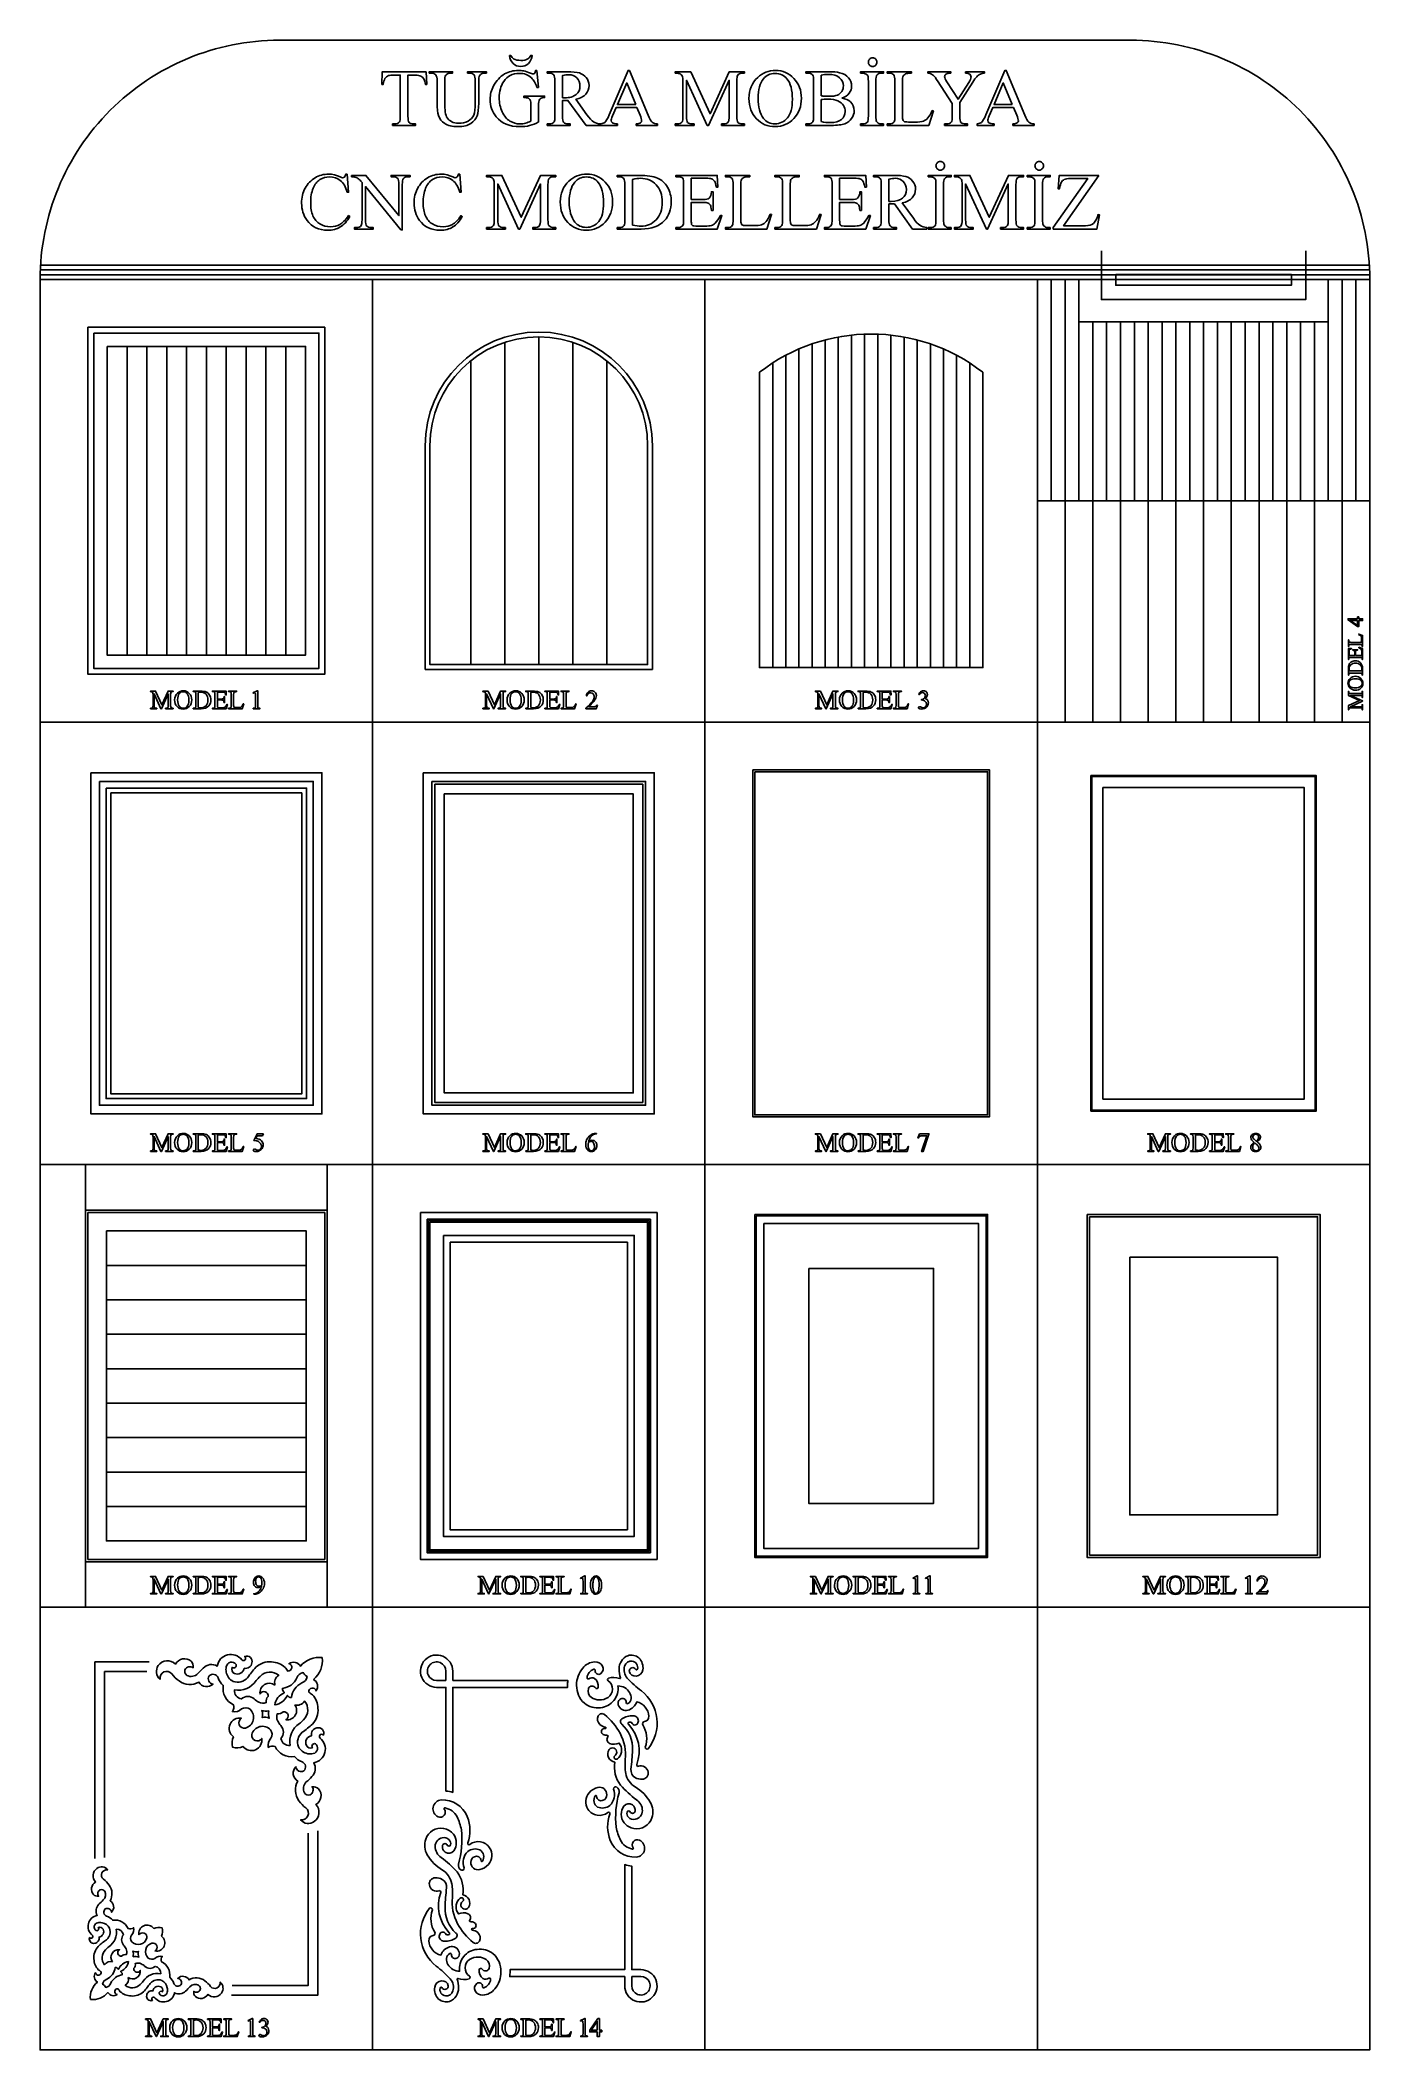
# Model space of a CAD drawing. Header units: millimetres. Extents: x 2553 to 3943, y 1218 to 3318.
import ezdxf

# ---------------------------------------------------------------- set-up
doc = ezdxf.new("R2010")
doc.units = ezdxf.units.MM
doc.layers.add('Katman 1', color=7, linetype='Continuous')

msp = doc.modelspace()

# ---------------------------------------------------------------- linework, layer by layer
for p, q in [((3943.4, 3083.2), (2553.4, 3083.2)), ((3943.4, 3078.2), (2553.4, 3078.2)), ((3943.4, 3073.2), (2553.4, 3073.2)), ((3943.4, 3073.2), (2553.4, 3073.2)), ((3943.4, 3068.2), (2553.4, 3068.2)), ((2900.9, 1218.2), (2900.9, 3068.2)), ((3248.4, 1218.2), (3248.4, 3068.2)), ((3595.9, 1218.2), (3595.9, 3068.2)), ((3943.4, 2605.7), (2553.4, 2605.7)), ((3943.4, 2143.2), (2553.4, 2143.2)), ((2553.4, 1680.7), (3943.4, 1680.7))]:
    msp.add_line(p, q)
at = {"color": 6}
for p, q in [((3610.4, 3068.2), (3610.4, 2837)), ((3624.9, 3068.2), (3624.9, 2606.4)), ((3639.4, 3068.2), (3639.4, 2837)), ((3900, 3068.2), (3900, 2837)), ((3914.5, 3068.2), (3914.5, 2606.4)), ((3928.9, 3068.2), (3928.9, 2837)), ((3374.1, 2662.7), (3374.1, 3005.1)), ((3387.8, 2662.7), (3387.8, 3008.1)), ((3401.6, 2662.7), (3401.6, 3010.1)), ((3415.3, 2662.7), (3415.3, 3011.1)), ((3429, 2662.7), (3429, 3011.1)), ((3442.8, 2662.7), (3442.8, 3010.1)), ((3456.5, 2662.7), (3456.5, 3008.1)), ((3470.3, 2662.7), (3470.3, 3005.1)), ((3639.4, 3023.8), (3900, 3023.8)), ((3653.8, 3023.8), (3653.8, 2606.4)), ((3668.3, 3023.8), (3668.3, 2837)), ((3682.8, 3023.8), (3682.8, 2606.4)), ((3697.3, 3023.8), (3697.3, 2837)), ((3711.8, 3023.8), (3711.8, 2606.4)), ((3726.2, 3023.8), (3726.2, 2837)), ((3740.7, 3023.8), (3740.7, 2606.4)), ((3755.2, 3023.8), (3755.2, 2837)), ((3769.7, 3023.8), (3769.7, 2606.4)), ((3784.2, 3023.8), (3784.2, 2837)), ((3798.6, 3023.8), (3798.6, 2606.4)), ((3813.1, 3023.8), (3813.1, 2837)), ((3827.6, 3023.8), (3827.6, 2606.4)), ((3842.1, 3023.8), (3842.1, 2837)), ((3856.6, 3023.8), (3856.6, 2606.4)), ((3871, 3023.8), (3871, 2837)), ((3885.5, 3023.8), (3885.5, 2606.4)), ((3332.9, 2662.7), (3332.9, 2989)), ((3346.6, 2662.7), (3346.6, 2995.6)), ((3360.4, 2662.7), (3360.4, 3000.9)), ((3484, 2662.7), (3484, 3000.9)), ((3497.7, 2662.7), (3497.7, 2995.6)), ((3511.5, 2662.7), (3511.5, 2989)), ((3319.2, 2662.7), (3319.2, 2981)), ((3525.2, 2662.7), (3525.2, 2981)), ((3943.4, 2837), (3595.9, 2837))]:
    msp.add_line(p, q, dxfattribs=at)
at = {"color": 1}
for p, q in [((3074.7, 2665.7), (3074.7, 3008.2)), ((3003.5, 2665.7), (3003.5, 2983.2)), ((3039.1, 2665.7), (3039.1, 3002.5)), ((3110.3, 2665.7), (3110.3, 3002.5)), ((3145.8, 2665.7), (3145.8, 2983.2)), ((2600.9, 2095.7), (2600.9, 2143.2)), ((2853.4, 2095.7), (2853.4, 2143.2)), ((2600.9, 1728.2), (2600.9, 1680.7)), ((2853.4, 1728.2), (2853.4, 1680.7))]:
    msp.add_line(p, q, dxfattribs=at)
at = {"color": 3}
for p, q in [((2644.2, 2675.7), (2644.2, 2998.2)), ((2664.9, 2675.7), (2664.9, 2998.2)), ((2685.7, 2675.7), (2685.7, 2998.2)), ((2706.4, 2675.7), (2706.4, 2998.2)), ((2727.2, 2675.7), (2727.2, 2998.2)), ((2747.9, 2675.7), (2747.9, 2998.2)), ((2768.7, 2675.7), (2768.7, 2998.2)), ((2789.4, 2675.7), (2789.4, 2998.2)), ((2810.2, 2675.7), (2810.2, 2998.2))]:
    msp.add_line(p, q, dxfattribs=at)
at = {"color": 40}
for p, q in [((2622.7, 2038), (2831.6, 2038)), ((2622.7, 2002), (2831.6, 2002)), ((2622.7, 1966), (2831.6, 1966)), ((2622.7, 1930), (2831.6, 1930)), ((2622.7, 1894), (2831.6, 1894)), ((2622.7, 1858), (2831.6, 1858)), ((2622.7, 1822), (2831.6, 1822)), ((2622.7, 1786), (2831.6, 1786))]:
    msp.add_line(p, q, dxfattribs=at)
msp.add_lwpolyline([(3943.4, 3068.2, 0.414214), (3693.4, 3318.2), (2803.4, 3318.2, 0.414214), (2553.4, 3068.2), (2553.4, 1218.2), (3943.4, 1218.2)], format="xyb", close=True)
at = {"color": 3}
msp.add_lwpolyline([(3662.8, 3098.2), (3662.8, 3047.2), (3876.5, 3047.2), (3876.5, 3098.2)], dxfattribs=at)
for points in [[(2553.4, 3068.2), (2900.9, 3068.2), (2900.9, 2605.7), (2553.4, 2605.7)], [(2900.9, 3068.2), (3248.4, 3068.2), (3248.4, 2605.7), (2900.9, 2605.7)], [(3248.4, 3068.2), (3595.9, 3068.2), (3595.9, 2605.7), (3248.4, 2605.7)], [(2609.4, 3012.2), (2844.9, 3012.2), (2844.9, 2661.7), (2609.4, 2661.7)], [(2900.9, 2605.7), (3248.4, 2605.7), (3248.4, 2143.2), (2900.9, 2143.2)], [(3248.4, 2605.7), (3595.9, 2605.7), (3595.9, 2143.2), (3248.4, 2143.2)], [(3248.4, 2605.7), (3595.9, 2605.7), (3595.9, 2143.2), (3248.4, 2143.2)], [(3595.9, 2605.7), (3943.4, 2605.7), (3943.4, 2143.2), (3595.9, 2143.2)], [(3298.4, 2555.7), (3545.9, 2555.7), (3545.9, 2193.2), (3298.4, 2193.2)], [(3651.9, 2549.7), (3887.4, 2549.7), (3887.4, 2199.2), (3651.9, 2199.2)], [(3652.9, 2548.7), (3886.4, 2548.7), (3886.4, 2200.2), (3652.9, 2200.2)], [(2627.4, 2531.7), (2826.9, 2531.7), (2826.9, 2217.2), (2627.4, 2217.2)], [(3664.4, 2537.2), (3874.9, 2537.2), (3874.9, 2211.7), (3664.4, 2211.7)], [(2553.4, 2143.2), (2900.9, 2143.2), (2900.9, 1680.7), (2553.4, 1680.7)], [(2900.9, 2143.2), (3248.4, 2143.2), (3248.4, 1680.7), (2900.9, 1680.7)], [(3248.4, 2143.2), (3595.9, 2143.2), (3595.9, 1680.7), (3248.4, 1680.7)], [(3595.9, 2143.2), (3943.4, 2143.2), (3943.4, 1680.7), (3595.9, 1680.7)], [(2957.9, 2086.2), (3191.4, 2086.2), (3191.4, 1737.7), (2957.9, 1737.7)], [(3309.9, 2081.7), (3534.4, 2081.7), (3534.4, 1742.2), (3309.9, 1742.2)], [(3647.9, 2091.2), (3891.4, 2091.2), (3891.4, 1732.7), (3647.9, 1732.7)], [(3650.4, 2088.7), (3888.9, 2088.7), (3888.9, 1735.2), (3650.4, 1735.2)], [(3692.4, 2046.7), (3846.9, 2046.7), (3846.9, 1777.2), (3692.4, 1777.2)], [(2553.4, 1680.7), (2900.9, 1680.7), (2900.9, 1218.2), (2553.4, 1218.2)], [(2900.9, 1680.7), (3248.4, 1680.7), (3248.4, 1218.2), (2900.9, 1218.2)], [(3248.4, 1680.7), (3595.9, 1680.7), (3595.9, 1218.2), (3248.4, 1218.2)]]:
    msp.add_lwpolyline(points, close=True)
at = {"color": 6}
for points in [[(3595.9, 3068.2), (3943.4, 3068.2), (3943.4, 2605.7), (3595.9, 2605.7)], [(2960.9, 2083.2), (3188.4, 2083.2), (3188.4, 1740.7), (2960.9, 1740.7)], [(3301.9, 2089.7), (3542.4, 2089.7), (3542.4, 1734.2), (3301.9, 1734.2)], [(2974.9, 2069.2), (3174.4, 2069.2), (3174.4, 1754.7), (2974.9, 1754.7)], [(3356.9, 2034.7), (3487.4, 2034.7), (3487.4, 1789.2), (3356.9, 1789.2)]]:
    msp.add_lwpolyline(points, close=True, dxfattribs=at)
at = {"color": 1}
for points in [[(3768.5, 3073.3), (3677.8, 3073.3), (3677.8, 3062.2), (3861.5, 3062.2), (3861.5, 3073.3), (3765.6, 3073.3)], [(2667.4, 1623.5), (2610.7, 1623.5), (2610.7, 1418.1)], [(2664.9, 1613.5), (2620.7, 1613.5), (2620.7, 1419.1)], [(2753.3, 1275.5), (2843.7, 1275.5), (2843.7, 1447.2)], [(2754.3, 1285.5), (2833.7, 1285.5), (2833.7, 1444.7)]]:
    msp.add_lwpolyline(points, dxfattribs=at)
for points in [[(2603.4, 3018.2), (2850.9, 3018.2), (2850.9, 2655.7), (2603.4, 2655.7)], [(2623.4, 2998.2), (2830.9, 2998.2), (2830.9, 2675.7), (2623.4, 2675.7)], [(3300.4, 2553.7), (3543.9, 2553.7), (3543.9, 2195.2), (3300.4, 2195.2)], [(2600.9, 2095.7), (2853.4, 2095.7), (2853.4, 1728.2), (2600.9, 1728.2)], [(2959.4, 2084.7), (3189.9, 2084.7), (3189.9, 1739.2), (2959.4, 1739.2)], [(3300.4, 2091.2), (3543.9, 2091.2), (3543.9, 1732.7), (3300.4, 1732.7)]]:
    msp.add_lwpolyline(points, close=True, dxfattribs=at)
at = {"color": 2}
for points in [[(3193.4, 2894.5), (3193.4, 2660.7), (2955.9, 2660.7), (2955.9, 2894.5, -1)], [(3188.4, 2894.5), (3188.4, 2665.7), (2960.9, 2665.7), (2960.9, 2894.5, -1)]]:
    msp.add_lwpolyline(points, format="xyb", close=True, dxfattribs=at)
at = {"color": 6}
msp.add_lwpolyline([(3538.9, 2971.2), (3538.9, 2662.7), (3305.4, 2662.7), (3305.4, 2971.2, -0.342612)], format="xyb", close=True, dxfattribs=at)
at = {"color": 3}
for points in [[(2606.4, 2552.7), (2847.9, 2552.7), (2847.9, 2196.2), (2606.4, 2196.2)], [(2953.9, 2552.7), (3195.4, 2552.7), (3195.4, 2196.2), (2953.9, 2196.2)], [(2950.9, 2093.2), (3198.4, 2093.2), (3198.4, 1730.7), (2950.9, 1730.7)]]:
    msp.add_lwpolyline(points, close=True, dxfattribs=at)
at = {"color": 2}
for points in [[(2615.4, 2543.7), (2838.9, 2543.7), (2838.9, 2205.2), (2615.4, 2205.2)], [(2962.9, 2543.7), (3186.4, 2543.7), (3186.4, 2205.2), (2962.9, 2205.2)], [(2622.4, 2536.7), (2831.9, 2536.7), (2831.9, 2212.2), (2622.4, 2212.2)], [(2965.9, 2540.7), (3183.4, 2540.7), (3183.4, 2208.2), (2965.9, 2208.2)]]:
    msp.add_lwpolyline(points, close=True, dxfattribs=at)
at = {"color": 5}
for points in [[(2975.9, 2530.7), (3173.4, 2530.7), (3173.4, 2218.2), (2975.9, 2218.2)], [(2981.9, 2062.2), (3167.4, 2062.2), (3167.4, 1761.7), (2981.9, 1761.7)]]:
    msp.add_lwpolyline(points, close=True, dxfattribs=at)
at = {"color": 40}
msp.add_lwpolyline([(2603.4, 2093.2), (2850.9, 2093.2), (2850.9, 1730.7), (2603.4, 1730.7)], close=True, dxfattribs=at)
at = {"color": 4}
msp.add_lwpolyline([(2622.7, 2073.9), (2831.6, 2073.9), (2831.6, 1750), (2622.7, 1750)], close=True, dxfattribs=at)
at = {"color": 1}
for points in [[(2848.3, 1628.1, 0.2513), (2825.5, 1619.1, 0.443389), (2813.5, 1621.7, -0.921796), (2812.3, 1614, 0.014454), (2809.4, 1617.9, 0.180104), (2795.3, 1623.6, 0.21598), (2778.9, 1618, 0.028485), (2770.2, 1607.1, -0.091756), (2770.2, 1607.1, -0.317715), (2755.1, 1603.2), (2755.1, 1603.2, -0.231813), (2747.9, 1613), (2747.9, 1613, -0.109621), (2748, 1618.6, -0.657748), (2758.2, 1621, -0.772477), (2754, 1618, 0.387809), (2756.5, 1611.5, 0.49656), (2766.7, 1617, 0.449222), (2774.8, 1622.6, 0.625617), (2767.3, 1629.3, -1.101868), (2764.1, 1625.8), (2764.1, 1625.8, 0.655587), (2738.5, 1619.3, 0.339303), (2723.9, 1617.2, 0.023478), (2718.2, 1611.5, -0.342035), (2706.8, 1609.5, -0.347778), (2704.8, 1615.3, -0.47029), (2713.4, 1617.5), (2713.4, 1617.5, 0.212295), (2711.1, 1624.3), (2711.1, 1624.3, 0.46914), (2694.8, 1621.4), (2694.8, 1621.4, 0.458423), (2676.9, 1619.8, 0.391254), (2678.7, 1605.5, -0.765369), (2691.2, 1611.1), (2691.2, 1611.1, 0.082752), (2698.7, 1603.7, 0.302982), (2719.3, 1602.5, 0.488871), (2734.2, 1600.5, -0.549554), (2730, 1608.9, -0.559005), (2739.4, 1607, 0.127388), (2744.8, 1599), (2744.8, 1599, 0.33592), (2755.5, 1578.8, -0.24146), (2754.4, 1571.7, 0.262462), (2764, 1574.4, -0.314302), (2772.8, 1574.1), (2772.8, 1574.1, -0.59274), (2767.9, 1554.5), (2767.9, 1554.5), (2767.9, 1554.5), (2767.9, 1554.5, -0.836002), (2763.8, 1564.8), (2763.8, 1564.8), (2763.8, 1564.8, 0.788947), (2755.4, 1545.4), (2755.4, 1545.4, 0.171472), (2754.6, 1534.4, 0.171472), (2765.6, 1535.2), (2765.6, 1535.2, 0.788947), (2785, 1543.6), (2785, 1543.6), (2785, 1543.6, -0.836002), (2774.7, 1547.7), (2774.7, 1547.7), (2774.7, 1547.7), (2774.7, 1547.7, -0.59274), (2794.2, 1552.6), (2794.2, 1552.6, -0.314302), (2794.6, 1543.8, 0.262462), (2791.9, 1534.2, -0.24146), (2799, 1535.3, 0.33592), (2819.2, 1524.6), (2819.2, 1524.6, 0.127388), (2827.2, 1519.2, -0.559005), (2829.1, 1509.8, -0.549554), (2820.7, 1514, 0.488871), (2822.7, 1499.1, 0.302982), (2823.9, 1478.5, 0.082752), (2831.3, 1471), (2831.3, 1471, -0.765369), (2825.7, 1458.5, 0.391254), (2840, 1456.7, 0.458423), (2841.6, 1474.6), (2841.6, 1474.6, 0.46914), (2844.5, 1490.9), (2844.5, 1490.9, 0.212295), (2837.7, 1493.2), (2837.7, 1493.2, -0.47029), (2835.5, 1484.7, -0.347778), (2829.7, 1486.7, -0.342035), (2831.6, 1498.1, 0.023478), (2837.3, 1503.7, 0.339303), (2839.5, 1518.3, 0.655587), (2846, 1543.9), (2846, 1543.9, -1.101868), (2849.5, 1547.1, 0.625617), (2842.8, 1554.6, 0.449222), (2837.2, 1546.5, 0.49656), (2831.7, 1536.3, 0.387809), (2838.1, 1533.9, -0.772477), (2841.2, 1538, -0.657748), (2838.8, 1527.8, -0.109621), (2833.2, 1527.7), (2833.2, 1527.7, -0.231813), (2823.4, 1535), (2823.4, 1535, -0.317715), (2827.3, 1550, -0.091756), (2827.3, 1550, 0.028485), (2838.2, 1558.7, 0.21598), (2843.8, 1575.1, 0.180104), (2838.1, 1589.3, 0.014454), (2834.2, 1592.1, -0.921796), (2841.9, 1593.3, 0.443389), (2839.3, 1605.3, 0.2513)], [(2798.9, 1599.4, -0.344347), (2802.9, 1609.6, 0.395898), (2783.4, 1608.5, 0.034137), (2779.2, 1604.2, -0.301793), (2756.5, 1594.4, 0.389473), (2763.8, 1584.9, -0.378073), (2777.2, 1584.9, 0.076292), (2781.9, 1581.6, 0.206693), (2789.7, 1581.1, 0.349727), (2789.7, 1581.1, -0.248993), (2791.6, 1587.4), (2791.6, 1587.4), (2791.6, 1587.4, 0.872615), (2783.3, 1590.1, -0.664457)], [(2830.2, 1610, -0.052194), (2828.4, 1612.4, 0.274412), (2821.8, 1606.9, -0.260592), (2806.7, 1595.9, 0.296894), (2808.5, 1592.1, -0.543524), (2808.5, 1591.3, 0.262838), (2798.8, 1578.7, 0.262838), (2811.5, 1588.3, -0.543524), (2812.2, 1588.3, 0.296894), (2816, 1586.5, -0.260592), (2827.1, 1601.6, 0.274412), (2832.6, 1608.2, -0.052194)], [(2819.6, 1578.7, 0.344347), (2829.8, 1582.7, -0.395898), (2828.7, 1563.2, -0.034137), (2824.4, 1559.1, 0.301793), (2814.6, 1536.3, -0.389473), (2805.1, 1543.6, 0.378073), (2805.1, 1557, -0.076292), (2801.7, 1561.8, -0.206693), (2801.2, 1569.5, -0.349727), (2801.2, 1569.5, 0.248993), (2807.6, 1571.4), (2807.6, 1571.4), (2807.6, 1571.4, -0.872615), (2810.3, 1563.1, 0.664457)], [(2792.5, 1572.3, -0.130198), (2785, 1572.8, -0.191529), (2785.6, 1565.4, -0.191529), (2792.9, 1564.8, -0.130198)], [(2606, 1270.8, 0.2513), (2624.3, 1278.1, 0.443389), (2633.8, 1276, -0.921796), (2634.8, 1282.1, 0.014454), (2637.1, 1279, 0.180104), (2648.4, 1274.5, 0.21598), (2661.5, 1279, 0.028485), (2668.5, 1287.6, -0.091756), (2668.5, 1287.6, -0.317715), (2680.5, 1290.8), (2680.5, 1290.8, -0.231813), (2686.3, 1283), (2686.3, 1283, -0.109621), (2686.2, 1278.4, -0.657748), (2678, 1276.6, -0.772477), (2681.4, 1279, 0.387809), (2679.4, 1284.1, 0.49656), (2671.3, 1279.8, 0.449222), (2664.8, 1275.3, 0.625617), (2670.8, 1269.9, -1.101868), (2673.3, 1272.7), (2673.3, 1272.7, 0.655587), (2693.8, 1277.9, 0.339303), (2705.5, 1279.6, 0.023478), (2710, 1284.2, -0.342035), (2719.1, 1285.7, -0.347778), (2720.7, 1281.1, -0.47029), (2713.9, 1279.3), (2713.9, 1279.3, 0.212295), (2715.7, 1273.9), (2715.7, 1273.9, 0.46914), (2728.7, 1276.2), (2728.7, 1276.2, 0.458423), (2743, 1277.5, 0.391254), (2741.6, 1289, -0.765369), (2731.6, 1284.4), (2731.6, 1284.4, 0.082752), (2725.6, 1290.4, 0.302982), (2709.1, 1291.3, 0.488871), (2697.2, 1292.9, -0.549554), (2700.6, 1286.2, -0.559005), (2693.1, 1287.7, 0.127388), (2688.8, 1294.1), (2688.8, 1294.1, 0.33592), (2680.2, 1310.3, -0.24146), (2681.1, 1315.9, 0.262462), (2673.4, 1313.8, -0.314302), (2666.4, 1314.1), (2666.4, 1314.1, -0.59274), (2670.3, 1329.7), (2670.3, 1329.7), (2670.3, 1329.7), (2670.3, 1329.7, -0.836002), (2673.6, 1321.5), (2673.6, 1321.5), (2673.6, 1321.5, 0.788947), (2680.3, 1337), (2680.3, 1337, 0.171472), (2680.9, 1345.7, 0.171472), (2672.2, 1345.1), (2672.2, 1345.1, 0.788947), (2656.7, 1338.4), (2656.7, 1338.4), (2656.7, 1338.4, -0.836002), (2664.9, 1335.1), (2664.9, 1335.1), (2664.9, 1335.1), (2664.9, 1335.1, -0.59274), (2649.2, 1331.2), (2649.2, 1331.2, -0.314302), (2649, 1338.2, 0.262462), (2651.1, 1345.9, -0.24146), (2645.4, 1345, 0.33592), (2629.3, 1353.6), (2629.3, 1353.6, 0.127388), (2622.9, 1357.9, -0.559005), (2621.4, 1365.4, -0.549554), (2628.1, 1362, 0.488871), (2626.5, 1374, 0.302982), (2625.5, 1390.4, 0.082752), (2619.6, 1396.4), (2619.6, 1396.4, -0.765369), (2624.1, 1406.4, 0.391254), (2612.7, 1407.8, 0.458423), (2611.4, 1393.5), (2611.4, 1393.5, 0.46914), (2609.1, 1380.5), (2609.1, 1380.5, 0.212295), (2614.5, 1378.7), (2614.5, 1378.7, -0.47029), (2616.3, 1385.5, -0.347778), (2620.9, 1383.9, -0.342035), (2619.4, 1374.8, 0.023478), (2614.8, 1370.3, 0.339303), (2613.1, 1358.6, 0.655587), (2607.9, 1338.1), (2607.9, 1338.1, -1.101868), (2605.1, 1335.6, 0.625617), (2610.5, 1329.6, 0.449222), (2615, 1336.1, 0.49656), (2619.3, 1344.2, 0.387809), (2614.2, 1346.2, -0.772477), (2611.8, 1342.8, -0.657748), (2613.6, 1351, -0.109621), (2618.1, 1351.1), (2618.1, 1351.1, -0.231813), (2625.9, 1345.3), (2625.9, 1345.3, -0.317715), (2622.8, 1333.3, -0.091756), (2622.8, 1333.3, 0.028485), (2614.1, 1326.3, 0.21598), (2609.6, 1313.2, 0.180104), (2614.2, 1301.9, 0.014454), (2617.3, 1299.6, -0.921796), (2611.2, 1298.7, 0.443389), (2613.2, 1289.1, 0.2513)], [(2629, 1310.3, 0.344347), (2620.8, 1307.1, -0.395898), (2621.7, 1322.7, -0.034137), (2625.2, 1326, 0.301793), (2633, 1344.2, -0.389473), (2640.5, 1338.4, 0.378073), (2640.6, 1327.7, -0.076292), (2643.2, 1323.9, -0.206693), (2643.6, 1317.7, -0.349727), (2643.6, 1317.7, 0.248993), (2638.6, 1316.2), (2638.6, 1316.2), (2638.6, 1316.2, -0.872615), (2636.4, 1322.8, 0.664457)], [(2620.5, 1285.3, -0.052194), (2622, 1283.4, 0.274412), (2627.2, 1287.8, -0.260592), (2639.3, 1296.6, 0.296894), (2637.8, 1299.7, -0.543524), (2637.9, 1300.3, 0.262838), (2645.6, 1310.4, 0.262838), (2635.5, 1302.7, -0.543524), (2634.9, 1302.7, 0.296894), (2631.8, 1304.1, -0.260592), (2623, 1292, 0.274412), (2618.6, 1286.8, -0.052194)], [(2645.5, 1293.8, -0.344347), (2642.3, 1285.7, 0.395898), (2657.9, 1286.5, 0.034137), (2661.2, 1290, -0.301793), (2679.4, 1297.8, 0.389473), (2673.6, 1305.4, -0.378073), (2662.9, 1305.4, 0.076292), (2659.1, 1308.1, 0.206693), (2652.9, 1308.5, 0.349727), (2652.9, 1308.5, -0.248993), (2651.4, 1303.4), (2651.4, 1303.4), (2651.4, 1303.4, 0.872615), (2658, 1301.2, -0.664457)], [(2650.6, 1315.5, -0.130198), (2656.6, 1315.1, -0.191529), (2656.2, 1321, -0.191529), (2650.3, 1321.4, -0.130198)]]:
    msp.add_lwpolyline(points, format="xyb", close=True, dxfattribs=at)
at = {"color": 33}
for points in [[(2984.8, 1604.2), (2984.8, 1613.9, 2.414214), (2967.9, 1597), (2977.6, 1597), (2977.6, 1488.6, -0.049166), (2984.8, 1487.2), (2984.8, 1597), (3104.8, 1597, -0.015347), (3104.8, 1599.1, -0.035435), (3105, 1604.2)], [(2977.6, 1604.2), (2967.9, 1604.2, -2.414214), (2977.6, 1613.9)], [(3139.3, 1575.7, -0.203921), (3122.3, 1580.5, -0.216915), (3114.2, 1599.1, -0.184227), (3120.7, 1617.2, -0.213344), (3133.1, 1623.6, -0.287293), (3141.3, 1619.3, -0.347653), (3139.6, 1611.4, -0.67588), (3133.6, 1614.8, 0.585765), (3132.2, 1616, 0.296304), (3125.1, 1607, 0.592249), (3126.9, 1606, -0.278792), (3133, 1606.3, -0.278337), (3136.8, 1597.1, -0.741347), (3133.9, 1596.4, 0.636887), (3126.6, 1595.7, 0.338607), (3129.7, 1586.3, 0.1443), (3137.7, 1583.9, 0.144675), (3147.1, 1586.3, 0.516479), (3147.3, 1603.7, -0.623598), (3147.4, 1606.5, -0.179082), (3159.1, 1606.1, 0.624597), (3160, 1606.9, -0.073186), (3158.6, 1616.1, -0.312117), (3167.8, 1630.1, -0.263774), (3179.4, 1627.7, -0.233859), (3183.5, 1615.3, -0.359866), (3176.5, 1608.8, -0.396227), (3169.2, 1613.8, -0.779762), (3176, 1615.8, 0.611028), (3177.9, 1616.2, 0.449638), (3172.4, 1624.3, 0.365258), (3164.4, 1619.3, 0.26545), (3167.2, 1606.7, 0.044247), (3181.9, 1593.2, -0.420798), (3189, 1532.8, -0.646145), (3185.9, 1534.5, 0.236395), (3183.3, 1557.9, -0.480286), (3185.3, 1561.2, 0.391767), (3189.6, 1566.8, 0.342029), (3177.1, 1581.8, -0.230564), (3167.9, 1573.1, -0.409995), (3157.8, 1578.7, -0.272178), (3159.3, 1584.3, -0.734366), (3166.1, 1580.8, 0.520215), (3167.8, 1580, 0.24789), (3171.1, 1585.3, 0.147762), (3169.6, 1591.6, 0.27103), (3157.4, 1598.5, -0.424377)], [(3145.7, 1484.7, -0.308841), (3142, 1479, -0.537175), (3135.1, 1483.2, 0.761993), (3133.7, 1483.6, 0.427473), (3136.2, 1471.8, 0.255026), (3149, 1473.5, 0.306275), (3152.8, 1490.7, -0.683924), (3156.1, 1492.7, -0.333383), (3158.6, 1486.8, 0.095668), (3155.5, 1450.8, 0.053886), (3160, 1437.3, 0.23444), (3172.7, 1428, 0.679261), (3173.4, 1429.2, -0.757028), (3179.9, 1437.4, -0.791393), (3176.4, 1419.7, -0.313239), (3149.4, 1437, -0.18058), (3148.8, 1464.6, 0.742666), (3146.9, 1466.2, -0.439433), (3126.1, 1469.7, -0.334448), (3127.3, 1486.9, -0.149864), (3136.4, 1492.5, -0.496933)], [(3003.6, 1414.3, -0.308841), (3007.4, 1420, -0.537175), (3014.3, 1415.8, 0.761993), (3015.7, 1415.4, 0.427473), (3013.2, 1427.2, 0.255026), (3000.4, 1425.5, 0.306275), (2996.6, 1408.3, -0.683924), (2993.2, 1406.3, -0.333383), (2990.8, 1412.2, 0.095668), (2993.8, 1448.2, 0.053886), (2989.3, 1461.7, 0.23444), (2976.7, 1471, 0.679261), (2975.9, 1469.8, -0.757028), (2969.5, 1461.6, -0.791393), (2972.9, 1479.3, -0.313239), (2999.9, 1462, -0.18058), (3000.6, 1434.4, 0.742666), (3002.5, 1432.8, -0.439433), (3023.3, 1429.3, -0.334448), (3022, 1412, -0.149864), (3013, 1406.5, -0.496933)], [(3164.5, 1294.8), (3164.5, 1285.1, 2.414214), (3181.4, 1302), (3171.8, 1302), (3171.8, 1410.3, -0.049166), (3164.5, 1411.8), (3164.5, 1302), (3044.6, 1302, -0.015347), (3044.6, 1299.9, -0.035435), (3044.3, 1294.8)], [(3010.1, 1323.2, -0.203921), (3027.1, 1318.5, -0.216915), (3035.1, 1299.9, -0.184227), (3028.7, 1281.8, -0.213344), (3016.2, 1275.4, -0.287293), (3008, 1279.7, -0.347653), (3009.8, 1287.5, -0.67588), (3015.8, 1284.2, 0.585765), (3017.2, 1283, 0.296304), (3024.3, 1292, 0.592249), (3022.5, 1293, -0.278792), (3016.3, 1292.7, -0.278337), (3012.5, 1301.9, -0.741347), (3015.4, 1302.6, 0.636887), (3022.7, 1303.3, 0.338607), (3019.6, 1312.7, 0.1443), (3011.6, 1315.1, 0.144675), (3002.2, 1312.7, 0.516479), (3002.1, 1295.3, -0.623598), (3002, 1292.5, -0.179082), (2990.2, 1292.9, 0.624597), (2989.4, 1292.1, -0.073186), (2990.8, 1282.9, -0.312117), (2981.5, 1268.9, -0.263774), (2970, 1271.3, -0.233859), (2965.9, 1283.7, -0.359866), (2972.9, 1290.2, -0.396227), (2980.1, 1285.2, -0.779762), (2973.4, 1283.2, 0.611028), (2971.5, 1282.8, 0.449638), (2977, 1274.7, 0.365258), (2984.9, 1279.7, 0.26545), (2982.1, 1292.3, 0.044247), (2967.5, 1305.8, -0.420798), (2960.4, 1366.2, -0.646145), (2963.4, 1364.4, 0.236395), (2966.1, 1341.1, -0.480286), (2964.1, 1337.8, 0.391767), (2959.8, 1332.2, 0.342029), (2972.3, 1317.2, -0.230564), (2981.4, 1325.9, -0.409995), (2991.5, 1320.3, -0.272178), (2990.1, 1314.7, -0.734366), (2983.3, 1318.2, 0.520215), (2981.6, 1319, 0.24789), (2978.3, 1313.7, 0.147762), (2979.7, 1307.4, 0.27103), (2991.9, 1300.4, -0.424377)], [(3171.8, 1294.8), (3181.4, 1294.8, -2.414214), (3171.8, 1285.1)]]:
    msp.add_lwpolyline(points, format="xyb", close=True, dxfattribs=at)
for points in [[(3154.2, 1518.8, -0.531549), (3148.1, 1532.1, -0.723879), (3156.2, 1528.9, -0.159112), (3154, 1525.3, 0.965779), (3157, 1522.4, 0.069971), (3158.4, 1523.8, 0.358839), (3158.7, 1538.7, -0.211423), (3148.7, 1538.5, -0.508749), (3147, 1545.6, 0.6212), (3146.5, 1546.8, -0.087869), (3141.8, 1547.9, -0.852323), (3144.1, 1554, 0.903533), (3144.4, 1555.5, -0.126562), (3138.5, 1558.2, -0.332056), (3136.8, 1567.3, -0.472605), (3143.4, 1568.5, -0.090279), (3159.7, 1549, -0.150727), (3165.1, 1521.5, 0.071354), (3165.6, 1507.1, 0.216216), (3175.5, 1492.9, -0.128068), (3191.2, 1477, -0.213091), (3192.9, 1460.8, -0.373803), (3174.2, 1449.4, -0.186355), (3163.8, 1455.4, -0.324356), (3163.7, 1473, -0.377763), (3172.5, 1474.3, -0.272138), (3175.4, 1467.6, -0.663724), (3170.6, 1466.3, 0.776288), (3166.9, 1466.5, 0.241965), (3168.4, 1461.3, 0.256882), (3175.5, 1459.1, 0.3524), (3183, 1468.1, 0.263426), (3176.7, 1479.6, -0.045822), (3160.2, 1494.8, -0.216217), (3154.2, 1518.8)], [(3171, 1511.6, 0.303608), (3175.6, 1502.6, 0.140454), (3182.9, 1500.9, 0.452126), (3189, 1508.5, 0.465306), (3178.8, 1514.5, -0.660823), (3177.1, 1516.3, 0.289688), (3168.3, 1558.4, -0.474914), (3168.3, 1560.2, -0.466679), (3172.4, 1559.2, 0.473994), (3177, 1558.3, 0.468258), (3177, 1565.9, 0.166398), (3173.4, 1567.3, 0.1647), (3161.5, 1564.1, 0.488601), (3161.4, 1558.6, -0.223487), (3172.7, 1531.5, -0.018711), (3171, 1511.6)], [(2995.1, 1380.2, -0.531549), (3001.3, 1366.9, -0.723879), (2993.1, 1370.1, -0.159112), (2995.4, 1373.7, 0.965779), (2992.4, 1376.6, 0.069971), (2991, 1375.2, 0.358839), (2990.7, 1360.3, -0.211423), (3000.6, 1360.5, -0.508749), (3002.4, 1353.4, 0.6212), (3002.9, 1352.2, -0.087869), (3007.5, 1351.1, -0.852323), (3005.2, 1345, 0.903533), (3005, 1343.4, -0.126562), (3010.9, 1340.8, -0.332056), (3012.6, 1331.7, -0.472605), (3005.9, 1330.5, -0.090279), (2989.7, 1350, -0.150727), (2984.3, 1377.5, 0.071354), (2983.7, 1391.8, 0.216216), (2973.9, 1406.1, -0.128068), (2958.1, 1422, -0.213091), (2956.5, 1438.2, -0.373803), (2975.2, 1449.6, -0.186355), (2985.5, 1443.6, -0.324356), (2985.7, 1426, -0.377763), (2976.9, 1424.7, -0.272138), (2973.9, 1431.4, -0.663724), (2978.7, 1432.7, 0.776288), (2982.5, 1432.5, 0.241965), (2980.9, 1437.7, 0.256882), (2973.8, 1439.9, 0.3524), (2966.3, 1430.9, 0.263426), (2972.7, 1419.3, -0.045822), (2989.2, 1404.2, -0.216217), (2995.1, 1380.2)], [(2978.3, 1387.4, 0.303608), (2973.8, 1396.3, 0.140454), (2966.4, 1398.1, 0.452126), (2960.3, 1390.5, 0.465306), (2970.6, 1384.5, -0.660823), (2972.3, 1382.7, 0.289688), (2981.1, 1340.6, -0.474914), (2981.1, 1338.8, -0.466679), (2977, 1339.7, 0.473994), (2972.4, 1340.7, 0.468258), (2972.3, 1333.1, 0.166398), (2976, 1331.7, 0.1647), (2987.9, 1334.9, 0.488601), (2988, 1340.3, -0.223487), (2976.7, 1367.5, -0.018711), (2978.3, 1387.4)]]:
    msp.add_lwpolyline(points, format="xyb", dxfattribs=at)
at = {"layer": 'Katman 1', "color": 1}
for points, knots in [([(3044, 3302.4), (3044, 3302.4), (3045.3, 3302.4), (3045.3, 3302.4), (3046.2, 3300.7), (3047.2, 3299.5), (3048.4, 3298.8), (3050.4, 3297.7), (3052.9, 3297.1), (3055.9, 3297.1), (3058.9, 3297.1), (3061.4, 3297.6), (3063.3, 3298.8), (3064.7, 3299.6), (3065.7, 3300.8), (3066.3, 3302.4), (3066.3, 3302.4), (3067.6, 3302.4), (3067.6, 3302.4), (3067.4, 3299), (3066.1, 3296.2), (3063.8, 3294), (3061.6, 3291.9), (3058.9, 3290.8), (3055.8, 3290.8), (3052.7, 3290.8), (3050.1, 3291.9), (3047.8, 3294), (3045.6, 3296.1), (3044.3, 3298.9), (3044, 3302.4)], [0, 0, 0, 0, 0.1, 0.1, 0.1, 0.2, 0.2, 0.2, 0.3, 0.3, 0.3, 0.4, 0.4, 0.4, 0.5, 0.5, 0.5, 0.6, 0.6, 0.6, 0.7, 0.7, 0.7, 0.8, 0.8, 0.8, 0.9, 0.9, 0.9, 1, 1, 1, 1]), ([(3423.7, 3299.8), (3424.9, 3299.8), (3426, 3299.3), (3426.9, 3298.5), (3427.7, 3297.6), (3428.2, 3296.5), (3428.2, 3295.3), (3428.2, 3294.1), (3427.7, 3293), (3426.9, 3292.1), (3426, 3291.2), (3424.9, 3290.8), (3423.7, 3290.8), (3422.5, 3290.8), (3421.4, 3291.2), (3420.5, 3292.1), (3419.6, 3293), (3419.2, 3294.1), (3419.2, 3295.3), (3419.2, 3296.5), (3419.6, 3297.6), (3420.5, 3298.5), (3421.3, 3299.3), (3422.4, 3299.8), (3423.7, 3299.8)], [0, 0, 0, 0, 0.125, 0.125, 0.125, 0.25, 0.25, 0.25, 0.375, 0.375, 0.375, 0.5, 0.5, 0.5, 0.625, 0.625, 0.625, 0.75, 0.75, 0.75, 0.875, 0.875, 0.875, 1, 1, 1, 1]), ([(2957, 3285.3), (2957, 3285.3), (2957.6, 3272.1), (2957.6, 3272.1), (2957.6, 3272.1), (2956.1, 3272.1), (2956.1, 3272.1), (2955.8, 3274.4), (2955.3, 3276.1), (2954.8, 3277.1), (2954, 3278.7), (2952.8, 3279.8), (2951.4, 3280.6), (2950, 3281.4), (2948.1, 3281.7), (2945.8, 3281.7), (2945.8, 3281.7), (2937.9, 3281.7), (2937.9, 3281.7), (2937.9, 3281.7), (2937.9, 3238.9), (2937.9, 3238.9), (2937.9, 3235.4), (2938.3, 3233.3), (2939, 3232.4), (2940.1, 3231.3), (2941.7, 3230.7), (2943.8, 3230.7), (2943.8, 3230.7), (2945.8, 3230.7), (2945.8, 3230.7), (2945.8, 3230.7), (2945.8, 3229.2), (2945.8, 3229.2), (2945.8, 3229.2), (2921.9, 3229.2), (2921.9, 3229.2), (2921.9, 3229.2), (2921.9, 3230.7), (2921.9, 3230.7), (2921.9, 3230.7), (2923.9, 3230.7), (2923.9, 3230.7), (2926.3, 3230.7), (2928, 3231.4), (2929, 3232.8), (2929.6, 3233.7), (2929.9, 3235.7), (2929.9, 3238.9), (2929.9, 3238.9), (2929.9, 3281.7), (2929.9, 3281.7), (2929.9, 3281.7), (2923.2, 3281.7), (2923.2, 3281.7), (2920.6, 3281.7), (2918.7, 3281.5), (2917.6, 3281.2), (2916.2, 3280.6), (2915, 3279.6), (2913.9, 3278.1), (2912.9, 3276.7), (2912.3, 3274.6), (2912.1, 3272.1), (2912.1, 3272.1), (2910.6, 3272.1), (2910.6, 3272.1), (2910.6, 3272.1), (2911.1, 3285.3), (2911.1, 3285.3), (2911.1, 3285.3), (2957, 3285.3), (2957, 3285.3)], [0, 0, 0, 0, 0.041667, 0.041667, 0.041667, 0.083333, 0.083333, 0.083333, 0.125, 0.125, 0.125, 0.166667, 0.166667, 0.166667, 0.208333, 0.208333, 0.208333, 0.25, 0.25, 0.25, 0.291667, 0.291667, 0.291667, 0.333333, 0.333333, 0.333333, 0.375, 0.375, 0.375, 0.416667, 0.416667, 0.416667, 0.458333, 0.458333, 0.458333, 0.5, 0.5, 0.5, 0.541667, 0.541667, 0.541667, 0.583333, 0.583333, 0.583333, 0.625, 0.625, 0.625, 0.666667, 0.666667, 0.666667, 0.708333, 0.708333, 0.708333, 0.75, 0.75, 0.75, 0.791667, 0.791667, 0.791667, 0.833333, 0.833333, 0.833333, 0.875, 0.875, 0.875, 0.916667, 0.916667, 0.916667, 0.958333, 0.958333, 0.958333, 1, 1, 1, 1]), ([(3000.2, 3283.8), (3000.2, 3283.8), (3000.2, 3285.3), (3000.2, 3285.3), (3000.2, 3285.3), (3019.9, 3285.3), (3019.9, 3285.3), (3019.9, 3285.3), (3019.9, 3283.8), (3019.9, 3283.8), (3019.9, 3283.8), (3017.8, 3283.8), (3017.8, 3283.8), (3015.6, 3283.8), (3013.9, 3282.9), (3012.7, 3281), (3012.2, 3280.1), (3011.9, 3278.2), (3011.9, 3275), (3011.9, 3275), (3011.9, 3252.3), (3011.9, 3252.3), (3011.9, 3246.7), (3011.3, 3242.3), (3010.2, 3239.2), (3009.1, 3236.1), (3006.9, 3233.4), (3003.6, 3231.2), (3000.4, 3229), (2996, 3227.9), (2990.3, 3227.9), (2984.2, 3227.9), (2979.6, 3228.9), (2976.4, 3231.1), (2973.2, 3233.2), (2971, 3236.1), (2969.7, 3239.6), (2968.8, 3242.1), (2968.4, 3246.7), (2968.4, 3253.5), (2968.4, 3253.5), (2968.4, 3275.4), (2968.4, 3275.4), (2968.4, 3278.8), (2967.9, 3281.1), (2966.9, 3282.2), (2966, 3283.2), (2964.5, 3283.8), (2962.3, 3283.8), (2962.3, 3283.8), (2960.2, 3283.8), (2960.2, 3283.8), (2960.2, 3283.8), (2960.2, 3285.3), (2960.2, 3285.3), (2960.2, 3285.3), (2984.5, 3285.3), (2984.5, 3285.3), (2984.5, 3285.3), (2984.5, 3283.8), (2984.5, 3283.8), (2984.5, 3283.8), (2982.3, 3283.8), (2982.3, 3283.8), (2980, 3283.8), (2978.3, 3283), (2977.4, 3281.6), (2976.7, 3280.6), (2976.3, 3278.5), (2976.3, 3275.4), (2976.3, 3275.4), (2976.3, 3250.9), (2976.3, 3250.9), (2976.3, 3248.8), (2976.5, 3246.3), (2976.9, 3243.4), (2977.3, 3240.6), (2978, 3238.4), (2979.1, 3236.9), (2980.1, 3235.3), (2981.7, 3234), (2983.6, 3233), (2985.6, 3232), (2988, 3231.4), (2990.9, 3231.4), (2994.5, 3231.4), (2997.8, 3232.2), (3000.7, 3233.8), (3003.6, 3235.4), (3005.6, 3237.5), (3006.6, 3240), (3007.7, 3242.5), (3008.2, 3246.7), (3008.2, 3252.7), (3008.2, 3252.7), (3008.2, 3275.4), (3008.2, 3275.4), (3008.2, 3278.9), (3007.9, 3281.1), (3007.1, 3281.9), (3006, 3283.2), (3004.4, 3283.8), (3002.3, 3283.8), (3002.3, 3283.8), (3000.2, 3283.8), (3000.2, 3283.8)], [0, 0, 0, 0, 0.028571, 0.028571, 0.028571, 0.057143, 0.057143, 0.057143, 0.085714, 0.085714, 0.085714, 0.114286, 0.114286, 0.114286, 0.142857, 0.142857, 0.142857, 0.171429, 0.171429, 0.171429, 0.2, 0.2, 0.2, 0.228571, 0.228571, 0.228571, 0.257143, 0.257143, 0.257143, 0.285714, 0.285714, 0.285714, 0.314286, 0.314286, 0.314286, 0.342857, 0.342857, 0.342857, 0.371429, 0.371429, 0.371429, 0.4, 0.4, 0.4, 0.428571, 0.428571, 0.428571, 0.457143, 0.457143, 0.457143, 0.485714, 0.485714, 0.485714, 0.514286, 0.514286, 0.514286, 0.542857, 0.542857, 0.542857, 0.571429, 0.571429, 0.571429, 0.6, 0.6, 0.6, 0.628571, 0.628571, 0.628571, 0.657143, 0.657143, 0.657143, 0.685714, 0.685714, 0.685714, 0.714286, 0.714286, 0.714286, 0.742857, 0.742857, 0.742857, 0.771429, 0.771429, 0.771429, 0.8, 0.8, 0.8, 0.828571, 0.828571, 0.828571, 0.857143, 0.857143, 0.857143, 0.885714, 0.885714, 0.885714, 0.914286, 0.914286, 0.914286, 0.942857, 0.942857, 0.942857, 0.971429, 0.971429, 0.971429, 1, 1, 1, 1]), ([(3072.8, 3286.6), (3072.8, 3286.6), (3074.2, 3268.9), (3074.2, 3268.9), (3074.2, 3268.9), (3072.7, 3268.9), (3072.7, 3268.9), (3071.2, 3273.3), (3069.3, 3276.6), (3067, 3278.8), (3063.7, 3282), (3059.4, 3283.6), (3054.2, 3283.6), (3047.1, 3283.6), (3041.7, 3280.8), (3038, 3275.1), (3034.9, 3270.4), (3033.3, 3264.7), (3033.3, 3258.1), (3033.3, 3252.7), (3034.3, 3247.9), (3036.4, 3243.5), (3038.5, 3239.1), (3041.2, 3235.8), (3044.5, 3233.8), (3047.9, 3231.7), (3051.3, 3230.7), (3054.9, 3230.7), (3056.9, 3230.7), (3058.9, 3231), (3060.9, 3231.5), (3062.8, 3232), (3064.6, 3232.8), (3066.4, 3233.8), (3066.4, 3233.8), (3066.4, 3250.1), (3066.4, 3250.1), (3066.4, 3252.9), (3066.2, 3254.7), (3065.8, 3255.6), (3065.4, 3256.5), (3064.7, 3257.1), (3063.8, 3257.6), (3062.9, 3258.1), (3061.3, 3258.3), (3059.1, 3258.3), (3059.1, 3258.3), (3059.1, 3259.8), (3059.1, 3259.8), (3059.1, 3259.8), (3080.7, 3259.8), (3080.7, 3259.8), (3080.7, 3259.8), (3080.7, 3258.3), (3080.7, 3258.3), (3080.7, 3258.3), (3079.7, 3258.3), (3079.7, 3258.3), (3077.6, 3258.3), (3076.1, 3257.6), (3075.3, 3256.1), (3074.7, 3255.1), (3074.5, 3253.1), (3074.5, 3250.1), (3074.5, 3250.1), (3074.5, 3232.9), (3074.5, 3232.9), (3071.3, 3231.1), (3068.2, 3229.9), (3065.1, 3229.1), (3062, 3228.3), (3058.6, 3227.9), (3054.8, 3227.9), (3044, 3227.9), (3035.8, 3231.4), (3030.2, 3238.3), (3025.9, 3243.5), (3023.8, 3249.6), (3023.8, 3256.4), (3023.8, 3261.3), (3025, 3266), (3027.4, 3270.5), (3030.2, 3275.9), (3034.1, 3280.1), (3038.9, 3283), (3043.1, 3285.4), (3047.9, 3286.6), (3053.5, 3286.6), (3055.5, 3286.6), (3057.4, 3286.4), (3059, 3286.1), (3060.7, 3285.7), (3063.1, 3285), (3066.1, 3283.9), (3067.7, 3283.3), (3068.7, 3283), (3069.2, 3283), (3069.8, 3283), (3070.2, 3283.2), (3070.6, 3283.7), (3070.9, 3284.2), (3071.2, 3285.2), (3071.3, 3286.6), (3071.3, 3286.6), (3072.8, 3286.6), (3072.8, 3286.6)], [0, 0, 0, 0, 0.028571, 0.028571, 0.028571, 0.057143, 0.057143, 0.057143, 0.085714, 0.085714, 0.085714, 0.114286, 0.114286, 0.114286, 0.142857, 0.142857, 0.142857, 0.171429, 0.171429, 0.171429, 0.2, 0.2, 0.2, 0.228571, 0.228571, 0.228571, 0.257143, 0.257143, 0.257143, 0.285714, 0.285714, 0.285714, 0.314286, 0.314286, 0.314286, 0.342857, 0.342857, 0.342857, 0.371429, 0.371429, 0.371429, 0.4, 0.4, 0.4, 0.428571, 0.428571, 0.428571, 0.457143, 0.457143, 0.457143, 0.485714, 0.485714, 0.485714, 0.514286, 0.514286, 0.514286, 0.542857, 0.542857, 0.542857, 0.571429, 0.571429, 0.571429, 0.6, 0.6, 0.6, 0.628571, 0.628571, 0.628571, 0.657143, 0.657143, 0.657143, 0.685714, 0.685714, 0.685714, 0.714286, 0.714286, 0.714286, 0.742857, 0.742857, 0.742857, 0.771429, 0.771429, 0.771429, 0.8, 0.8, 0.8, 0.828571, 0.828571, 0.828571, 0.857143, 0.857143, 0.857143, 0.885714, 0.885714, 0.885714, 0.914286, 0.914286, 0.914286, 0.942857, 0.942857, 0.942857, 0.971429, 0.971429, 0.971429, 1, 1, 1, 1]), ([(3139.3, 3229.2), (3139.3, 3229.2), (3124.3, 3229.2), (3124.3, 3229.2), (3124.3, 3229.2), (3105.2, 3255.4), (3105.2, 3255.4), (3103.8, 3255.3), (3102.7, 3255.3), (3101.8, 3255.3), (3101.5, 3255.3), (3101.1, 3255.3), (3100.7, 3255.3), (3100.3, 3255.4), (3099.9, 3255.4), (3099.5, 3255.4), (3099.5, 3255.4), (3099.5, 3239.1), (3099.5, 3239.1), (3099.5, 3235.5), (3099.8, 3233.4), (3100.6, 3232.5), (3101.7, 3231.3), (3103.2, 3230.7), (3105.3, 3230.7), (3105.3, 3230.7), (3107.5, 3230.7), (3107.5, 3230.7), (3107.5, 3230.7), (3107.5, 3229.2), (3107.5, 3229.2), (3107.5, 3229.2), (3083.5, 3229.2), (3083.5, 3229.2), (3083.5, 3229.2), (3083.5, 3230.7), (3083.5, 3230.7), (3083.5, 3230.7), (3085.6, 3230.7), (3085.6, 3230.7), (3087.9, 3230.7), (3089.6, 3231.5), (3090.6, 3233), (3091.2, 3233.8), (3091.5, 3235.9), (3091.5, 3239.1), (3091.5, 3239.1), (3091.5, 3275.4), (3091.5, 3275.4), (3091.5, 3278.9), (3091.1, 3281.1), (3090.3, 3281.9), (3089.3, 3283.2), (3087.7, 3283.8), (3085.6, 3283.8), (3085.6, 3283.8), (3083.5, 3283.8), (3083.5, 3283.8), (3083.5, 3283.8), (3083.5, 3285.3), (3083.5, 3285.3), (3083.5, 3285.3), (3103.9, 3285.3), (3103.9, 3285.3), (3109.9, 3285.3), (3114.2, 3284.9), (3117.1, 3284), (3119.9, 3283.1), (3122.3, 3281.5), (3124.3, 3279.2), (3126.2, 3276.9), (3127.2, 3274.1), (3127.2, 3270.8), (3127.2, 3267.4), (3126.1, 3264.4), (3123.9, 3261.9), (3121.6, 3259.3), (3118.1, 3257.5), (3113.4, 3256.5), (3113.4, 3256.5), (3125, 3240.4), (3125, 3240.4), (3127.7, 3236.7), (3129.9, 3234.2), (3131.8, 3233), (3133.7, 3231.8), (3136.2, 3231), (3139.3, 3230.7), (3139.3, 3230.7), (3139.3, 3229.2), (3139.3, 3229.2)], [0, 0, 0, 0, 0.033333, 0.033333, 0.033333, 0.066667, 0.066667, 0.066667, 0.1, 0.1, 0.1, 0.133333, 0.133333, 0.133333, 0.166667, 0.166667, 0.166667, 0.2, 0.2, 0.2, 0.233333, 0.233333, 0.233333, 0.266667, 0.266667, 0.266667, 0.3, 0.3, 0.3, 0.333333, 0.333333, 0.333333, 0.366667, 0.366667, 0.366667, 0.4, 0.4, 0.4, 0.433333, 0.433333, 0.433333, 0.466667, 0.466667, 0.466667, 0.5, 0.5, 0.5, 0.533333, 0.533333, 0.533333, 0.566667, 0.566667, 0.566667, 0.6, 0.6, 0.6, 0.633333, 0.633333, 0.633333, 0.666667, 0.666667, 0.666667, 0.7, 0.7, 0.7, 0.733333, 0.733333, 0.733333, 0.766667, 0.766667, 0.766667, 0.8, 0.8, 0.8, 0.833333, 0.833333, 0.833333, 0.866667, 0.866667, 0.866667, 0.9, 0.9, 0.9, 0.933333, 0.933333, 0.933333, 0.966667, 0.966667, 0.966667, 1, 1, 1, 1]), ([(3099.5, 3258), (3100, 3258), (3100.4, 3258), (3100.8, 3258), (3101.2, 3258), (3101.5, 3258), (3101.7, 3258), (3107, 3258), (3111, 3259.1), (3113.7, 3261.5), (3116.4, 3263.8), (3117.7, 3266.7), (3117.7, 3270.3), (3117.7, 3273.8), (3116.7, 3276.7), (3114.5, 3278.9), (3112.3, 3281.1), (3109.4, 3282.2), (3105.9, 3282.2), (3104.3, 3282.2), (3102.2, 3281.9), (3099.5, 3281.4), (3099.5, 3281.4), (3099.5, 3258), (3099.5, 3258)], [0, 0, 0, 0, 0.125, 0.125, 0.125, 0.25, 0.25, 0.25, 0.375, 0.375, 0.375, 0.5, 0.5, 0.5, 0.625, 0.625, 0.625, 0.75, 0.75, 0.75, 0.875, 0.875, 0.875, 1, 1, 1, 1]), ([(3177.3, 3247.9), (3177.3, 3247.9), (3155.5, 3247.9), (3155.5, 3247.9), (3155.5, 3247.9), (3151.8, 3239.1), (3151.8, 3239.1), (3150.9, 3236.9), (3150.4, 3235.3), (3150.4, 3234.2), (3150.4, 3233.4), (3150.8, 3232.6), (3151.6, 3231.9), (3152.4, 3231.3), (3154.2, 3230.9), (3156.9, 3230.7), (3156.9, 3230.7), (3156.9, 3229.2), (3156.9, 3229.2), (3156.9, 3229.2), (3139.2, 3229.2), (3139.2, 3229.2), (3139.2, 3229.2), (3139.2, 3230.7), (3139.2, 3230.7), (3141.5, 3231.1), (3143, 3231.6), (3143.7, 3232.3), (3145.1, 3233.6), (3146.7, 3236.3), (3148.4, 3240.4), (3148.4, 3240.4), (3168.1, 3286.6), (3168.1, 3286.6), (3168.1, 3286.6), (3169.5, 3286.6), (3169.5, 3286.6), (3169.5, 3286.6), (3189, 3239.9), (3189, 3239.9), (3190.6, 3236.1), (3192, 3233.7), (3193.3, 3232.6), (3194.6, 3231.4), (3196.4, 3230.8), (3198.7, 3230.7), (3198.7, 3230.7), (3198.7, 3229.2), (3198.7, 3229.2), (3198.7, 3229.2), (3176.5, 3229.2), (3176.5, 3229.2), (3176.5, 3229.2), (3176.5, 3230.7), (3176.5, 3230.7), (3178.8, 3230.8), (3180.3, 3231.2), (3181.1, 3231.8), (3181.9, 3232.4), (3182.2, 3233.2), (3182.2, 3234.1), (3182.2, 3235.3), (3181.7, 3237.3), (3180.6, 3239.9), (3180.6, 3239.9), (3177.3, 3247.9), (3177.3, 3247.9)], [0, 0, 0, 0, 0.045455, 0.045455, 0.045455, 0.090909, 0.090909, 0.090909, 0.136364, 0.136364, 0.136364, 0.181818, 0.181818, 0.181818, 0.227273, 0.227273, 0.227273, 0.272727, 0.272727, 0.272727, 0.318182, 0.318182, 0.318182, 0.363636, 0.363636, 0.363636, 0.409091, 0.409091, 0.409091, 0.454545, 0.454545, 0.454545, 0.5, 0.5, 0.5, 0.545455, 0.545455, 0.545455, 0.590909, 0.590909, 0.590909, 0.636364, 0.636364, 0.636364, 0.681818, 0.681818, 0.681818, 0.727273, 0.727273, 0.727273, 0.772727, 0.772727, 0.772727, 0.818182, 0.818182, 0.818182, 0.863636, 0.863636, 0.863636, 0.909091, 0.909091, 0.909091, 0.954545, 0.954545, 0.954545, 1, 1, 1, 1]), ([(3250.8, 3229.2), (3250.8, 3229.2), (3229.1, 3276.4), (3229.1, 3276.4), (3229.1, 3276.4), (3229.1, 3238.9), (3229.1, 3238.9), (3229.1, 3235.4), (3229.5, 3233.3), (3230.2, 3232.4), (3231.2, 3231.3), (3232.9, 3230.7), (3235.1, 3230.7), (3235.1, 3230.7), (3237.1, 3230.7), (3237.1, 3230.7), (3237.1, 3230.7), (3237.1, 3229.2), (3237.1, 3229.2), (3237.1, 3229.2), (3217.4, 3229.2), (3217.4, 3229.2), (3217.4, 3229.2), (3217.4, 3230.7), (3217.4, 3230.7), (3217.4, 3230.7), (3219.4, 3230.7), (3219.4, 3230.7), (3221.8, 3230.7), (3223.5, 3231.4), (3224.5, 3232.8), (3225.1, 3233.7), (3225.4, 3235.7), (3225.4, 3238.9), (3225.4, 3238.9), (3225.4, 3275.6), (3225.4, 3275.6), (3225.4, 3278), (3225.2, 3279.8), (3224.6, 3280.9), (3224.2, 3281.8), (3223.5, 3282.4), (3222.5, 3283), (3221.4, 3283.5), (3219.7, 3283.8), (3217.4, 3283.8), (3217.4, 3283.8), (3217.4, 3285.3), (3217.4, 3285.3), (3217.4, 3285.3), (3233.5, 3285.3), (3233.5, 3285.3), (3233.5, 3285.3), (3253.7, 3241.4), (3253.7, 3241.4), (3253.7, 3241.4), (3273.8, 3285.3), (3273.8, 3285.3), (3273.8, 3285.3), (3289.7, 3285.3), (3289.7, 3285.3), (3289.7, 3285.3), (3289.7, 3283.8), (3289.7, 3283.8), (3289.7, 3283.8), (3287.7, 3283.8), (3287.7, 3283.8), (3285.3, 3283.8), (3283.6, 3283.1), (3282.6, 3281.6), (3282, 3280.7), (3281.7, 3278.7), (3281.7, 3275.6), (3281.7, 3275.6), (3281.7, 3238.9), (3281.7, 3238.9), (3281.7, 3235.4), (3282.1, 3233.3), (3282.8, 3232.4), (3283.9, 3231.3), (3285.5, 3230.7), (3287.7, 3230.7), (3287.7, 3230.7), (3289.7, 3230.7), (3289.7, 3230.7), (3289.7, 3230.7), (3289.7, 3229.2), (3289.7, 3229.2), (3289.7, 3229.2), (3265.7, 3229.2), (3265.7, 3229.2), (3265.7, 3229.2), (3265.7, 3230.7), (3265.7, 3230.7), (3265.7, 3230.7), (3267.7, 3230.7), (3267.7, 3230.7), (3270.1, 3230.7), (3271.8, 3231.4), (3272.8, 3232.8), (3273.4, 3233.7), (3273.7, 3235.7), (3273.7, 3238.9), (3273.7, 3238.9), (3273.7, 3276.4), (3273.7, 3276.4), (3273.7, 3276.4), (3252.1, 3229.2), (3252.1, 3229.2), (3252.1, 3229.2), (3250.8, 3229.2), (3250.8, 3229.2)], [0, 0, 0, 0, 0.027027, 0.027027, 0.027027, 0.054054, 0.054054, 0.054054, 0.081081, 0.081081, 0.081081, 0.108108, 0.108108, 0.108108, 0.135135, 0.135135, 0.135135, 0.162162, 0.162162, 0.162162, 0.189189, 0.189189, 0.189189, 0.216216, 0.216216, 0.216216, 0.243243, 0.243243, 0.243243, 0.27027, 0.27027, 0.27027, 0.297297, 0.297297, 0.297297, 0.324324, 0.324324, 0.324324, 0.351351, 0.351351, 0.351351, 0.378378, 0.378378, 0.378378, 0.405405, 0.405405, 0.405405, 0.432432, 0.432432, 0.432432, 0.459459, 0.459459, 0.459459, 0.486486, 0.486486, 0.486486, 0.513514, 0.513514, 0.513514, 0.540541, 0.540541, 0.540541, 0.567568, 0.567568, 0.567568, 0.594595, 0.594595, 0.594595, 0.621622, 0.621622, 0.621622, 0.648649, 0.648649, 0.648649, 0.675676, 0.675676, 0.675676, 0.702703, 0.702703, 0.702703, 0.72973, 0.72973, 0.72973, 0.756757, 0.756757, 0.756757, 0.783784, 0.783784, 0.783784, 0.810811, 0.810811, 0.810811, 0.837838, 0.837838, 0.837838, 0.864865, 0.864865, 0.864865, 0.891892, 0.891892, 0.891892, 0.918919, 0.918919, 0.918919, 0.945946, 0.945946, 0.945946, 0.972973, 0.972973, 0.972973, 1, 1, 1, 1]), ([(3322.3, 3286.6), (3329.6, 3286.6), (3335.9, 3283.8), (3341.2, 3278.3), (3346.6, 3272.7), (3349.2, 3265.8), (3349.2, 3257.6), (3349.2, 3249), (3346.6, 3242), (3341.2, 3236.3), (3335.8, 3230.7), (3329.3, 3227.9), (3321.7, 3227.9), (3314, 3227.9), (3307.5, 3230.6), (3302.3, 3236.1), (3297, 3241.6), (3294.4, 3248.7), (3294.4, 3257.4), (3294.4, 3266.3), (3297.4, 3273.6), (3303.5, 3279.2), (3308.7, 3284.1), (3315, 3286.6), (3322.3, 3286.6)], [0, 0, 0, 0, 0.125, 0.125, 0.125, 0.25, 0.25, 0.25, 0.375, 0.375, 0.375, 0.5, 0.5, 0.5, 0.625, 0.625, 0.625, 0.75, 0.75, 0.75, 0.875, 0.875, 0.875, 1, 1, 1, 1]), ([(3321.6, 3283.6), (3316.6, 3283.6), (3312.5, 3281.7), (3309.5, 3278), (3305.8, 3273.4), (3303.9, 3266.6), (3303.9, 3257.6), (3303.9, 3248.5), (3305.8, 3241.4), (3309.7, 3236.5), (3312.7, 3232.7), (3316.7, 3230.9), (3321.6, 3230.9), (3326.9, 3230.9), (3331.2, 3232.9), (3334.6, 3237), (3338.1, 3241.1), (3339.8, 3247.6), (3339.8, 3256.5), (3339.8, 3266.1), (3337.9, 3273.3), (3334.1, 3278), (3331.1, 3281.7), (3326.9, 3283.6), (3321.6, 3283.6)], [0, 0, 0, 0, 0.125, 0.125, 0.125, 0.25, 0.25, 0.25, 0.375, 0.375, 0.375, 0.5, 0.5, 0.5, 0.625, 0.625, 0.625, 0.75, 0.75, 0.75, 0.875, 0.875, 0.875, 1, 1, 1, 1]), ([(3391.6, 3257.8), (3395.5, 3257), (3398.4, 3255.7), (3400.4, 3253.9), (3403, 3251.3), (3404.4, 3248.2), (3404.4, 3244.5), (3404.4, 3241.7), (3403.5, 3239.1), (3401.7, 3236.5), (3400, 3234), (3397.6, 3232.1), (3394.5, 3230.9), (3391.4, 3229.8), (3386.7, 3229.2), (3380.4, 3229.2), (3380.4, 3229.2), (3354, 3229.2), (3354, 3229.2), (3354, 3229.2), (3354, 3230.7), (3354, 3230.7), (3354, 3230.7), (3356.1, 3230.7), (3356.1, 3230.7), (3358.4, 3230.7), (3360.1, 3231.4), (3361.1, 3232.9), (3361.7, 3233.9), (3362, 3235.9), (3362, 3239.1), (3362, 3239.1), (3362, 3275.4), (3362, 3275.4), (3362, 3278.9), (3361.6, 3281), (3360.9, 3281.9), (3359.8, 3283.2), (3358.2, 3283.8), (3356.1, 3283.8), (3356.1, 3283.8), (3354, 3283.8), (3354, 3283.8), (3354, 3283.8), (3354, 3285.3), (3354, 3285.3), (3354, 3285.3), (3378.2, 3285.3), (3378.2, 3285.3), (3382.7, 3285.3), (3386.3, 3285), (3389, 3284.3), (3393.2, 3283.3), (3396.3, 3281.6), (3398.5, 3279), (3400.7, 3276.5), (3401.7, 3273.6), (3401.7, 3270.3), (3401.7, 3267.5), (3400.9, 3265), (3399.2, 3262.8), (3397.5, 3260.6), (3395, 3258.9), (3391.6, 3257.8)], [0, 0, 0, 0, 0.047619, 0.047619, 0.047619, 0.095238, 0.095238, 0.095238, 0.142857, 0.142857, 0.142857, 0.190476, 0.190476, 0.190476, 0.238095, 0.238095, 0.238095, 0.285714, 0.285714, 0.285714, 0.333333, 0.333333, 0.333333, 0.380952, 0.380952, 0.380952, 0.428571, 0.428571, 0.428571, 0.47619, 0.47619, 0.47619, 0.52381, 0.52381, 0.52381, 0.571429, 0.571429, 0.571429, 0.619048, 0.619048, 0.619048, 0.666667, 0.666667, 0.666667, 0.714286, 0.714286, 0.714286, 0.761905, 0.761905, 0.761905, 0.809524, 0.809524, 0.809524, 0.857143, 0.857143, 0.857143, 0.904762, 0.904762, 0.904762, 0.952381, 0.952381, 0.952381, 1, 1, 1, 1]), ([(3370, 3260.1), (3371, 3259.9), (3372.2, 3259.8), (3373.5, 3259.7), (3374.8, 3259.6), (3376.2, 3259.6), (3377.8, 3259.6), (3381.8, 3259.6), (3384.9, 3260), (3386.9, 3260.9), (3388.9, 3261.7), (3390.4, 3263), (3391.5, 3264.8), (3392.6, 3266.6), (3393.1, 3268.6), (3393.1, 3270.7), (3393.1, 3273.9), (3391.8, 3276.7), (3389.1, 3279), (3386.4, 3281.3), (3382.5, 3282.5), (3377.4, 3282.5), (3374.7, 3282.5), (3372.2, 3282.2), (3370, 3281.6), (3370, 3281.6), (3370, 3260.1), (3370, 3260.1)], [0, 0, 0, 0, 0.111111, 0.111111, 0.111111, 0.222222, 0.222222, 0.222222, 0.333333, 0.333333, 0.333333, 0.444444, 0.444444, 0.444444, 0.555556, 0.555556, 0.555556, 0.666667, 0.666667, 0.666667, 0.777778, 0.777778, 0.777778, 0.888889, 0.888889, 0.888889, 1, 1, 1, 1]), ([(3435.2, 3230.7), (3435.2, 3230.7), (3435.2, 3229.2), (3435.2, 3229.2), (3435.2, 3229.2), (3411.1, 3229.2), (3411.1, 3229.2), (3411.1, 3229.2), (3411.1, 3230.7), (3411.1, 3230.7), (3411.1, 3230.7), (3413.1, 3230.7), (3413.1, 3230.7), (3415.5, 3230.7), (3417.1, 3231.4), (3418.2, 3232.7), (3418.9, 3233.6), (3419.2, 3235.7), (3419.2, 3239.1), (3419.2, 3239.1), (3419.2, 3275.4), (3419.2, 3275.4), (3419.2, 3278.2), (3419, 3280.1), (3418.7, 3281), (3418.4, 3281.7), (3417.8, 3282.3), (3416.9, 3282.8), (3415.7, 3283.4), (3414.5, 3283.8), (3413.1, 3283.8), (3413.1, 3283.8), (3411.1, 3283.8), (3411.1, 3283.8), (3411.1, 3283.8), (3411.1, 3285.3), (3411.1, 3285.3), (3411.1, 3285.3), (3435.2, 3285.3), (3435.2, 3285.3), (3435.2, 3285.3), (3435.2, 3283.8), (3435.2, 3283.8), (3435.2, 3283.8), (3433.2, 3283.8), (3433.2, 3283.8), (3430.9, 3283.8), (3429.2, 3283.1), (3428.2, 3281.8), (3427.5, 3280.9), (3427.1, 3278.7), (3427.1, 3275.4), (3427.1, 3275.4), (3427.1, 3239.1), (3427.1, 3239.1), (3427.1, 3236.2), (3427.3, 3234.4), (3427.7, 3233.4), (3428, 3232.8), (3428.5, 3232.2), (3429.4, 3231.7), (3430.6, 3231), (3431.8, 3230.7), (3433.2, 3230.7), (3433.2, 3230.7), (3435.2, 3230.7), (3435.2, 3230.7)], [0, 0, 0, 0, 0.045455, 0.045455, 0.045455, 0.090909, 0.090909, 0.090909, 0.136364, 0.136364, 0.136364, 0.181818, 0.181818, 0.181818, 0.227273, 0.227273, 0.227273, 0.272727, 0.272727, 0.272727, 0.318182, 0.318182, 0.318182, 0.363636, 0.363636, 0.363636, 0.409091, 0.409091, 0.409091, 0.454545, 0.454545, 0.454545, 0.5, 0.5, 0.5, 0.545455, 0.545455, 0.545455, 0.590909, 0.590909, 0.590909, 0.636364, 0.636364, 0.636364, 0.681818, 0.681818, 0.681818, 0.727273, 0.727273, 0.727273, 0.772727, 0.772727, 0.772727, 0.818182, 0.818182, 0.818182, 0.863636, 0.863636, 0.863636, 0.909091, 0.909091, 0.909091, 0.954545, 0.954545, 0.954545, 1, 1, 1, 1]), ([(3485.8, 3244.7), (3485.8, 3244.7), (3487.2, 3244.4), (3487.2, 3244.4), (3487.2, 3244.4), (3482.4, 3229.2), (3482.4, 3229.2), (3482.4, 3229.2), (3438.9, 3229.2), (3438.9, 3229.2), (3438.9, 3229.2), (3438.9, 3230.7), (3438.9, 3230.7), (3438.9, 3230.7), (3441, 3230.7), (3441, 3230.7), (3443.4, 3230.7), (3445.1, 3231.4), (3446.1, 3233), (3446.7, 3233.9), (3447, 3235.9), (3447, 3239.1), (3447, 3239.1), (3447, 3275.4), (3447, 3275.4), (3447, 3278.9), (3446.6, 3281.1), (3445.8, 3281.9), (3444.7, 3283.2), (3443.1, 3283.8), (3441, 3283.8), (3441, 3283.8), (3438.9, 3283.8), (3438.9, 3283.8), (3438.9, 3283.8), (3438.9, 3285.3), (3438.9, 3285.3), (3438.9, 3285.3), (3464.3, 3285.3), (3464.3, 3285.3), (3464.3, 3285.3), (3464.3, 3283.8), (3464.3, 3283.8), (3461.3, 3283.8), (3459.3, 3283.5), (3458, 3283), (3456.8, 3282.4), (3456, 3281.7), (3455.6, 3280.8), (3455.1, 3279.9), (3454.9, 3277.8), (3454.9, 3274.5), (3454.9, 3274.5), (3454.9, 3239.2), (3454.9, 3239.2), (3454.9, 3236.9), (3455.1, 3235.3), (3455.6, 3234.4), (3455.9, 3233.8), (3456.4, 3233.4), (3457.1, 3233.1), (3457.8, 3232.9), (3460, 3232.7), (3463.6, 3232.7), (3463.6, 3232.7), (3467.7, 3232.7), (3467.7, 3232.7), (3472, 3232.7), (3475, 3233), (3476.7, 3233.7), (3478.5, 3234.3), (3480.1, 3235.4), (3481.5, 3237), (3482.9, 3238.6), (3484.4, 3241.2), (3485.8, 3244.7)], [0, 0, 0, 0, 0.04, 0.04, 0.04, 0.08, 0.08, 0.08, 0.12, 0.12, 0.12, 0.16, 0.16, 0.16, 0.2, 0.2, 0.2, 0.24, 0.24, 0.24, 0.28, 0.28, 0.28, 0.32, 0.32, 0.32, 0.36, 0.36, 0.36, 0.4, 0.4, 0.4, 0.44, 0.44, 0.44, 0.48, 0.48, 0.48, 0.52, 0.52, 0.52, 0.56, 0.56, 0.56, 0.6, 0.6, 0.6, 0.64, 0.64, 0.64, 0.68, 0.68, 0.68, 0.72, 0.72, 0.72, 0.76, 0.76, 0.76, 0.8, 0.8, 0.8, 0.84, 0.84, 0.84, 0.88, 0.88, 0.88, 0.92, 0.92, 0.92, 0.96, 0.96, 0.96, 1, 1, 1, 1]), ([(3520.9, 3285.3), (3520.9, 3285.3), (3540.5, 3285.3), (3540.5, 3285.3), (3540.5, 3285.3), (3540.5, 3283.8), (3540.5, 3283.8), (3540.5, 3283.8), (3539.4, 3283.8), (3539.4, 3283.8), (3538.7, 3283.8), (3537.6, 3283.4), (3536.3, 3282.8), (3534.9, 3282.2), (3533.6, 3281.3), (3532.5, 3280.1), (3531.4, 3278.9), (3530, 3276.9), (3528.3, 3274.3), (3528.3, 3274.3), (3514.8, 3253.2), (3514.8, 3253.2), (3514.8, 3253.2), (3514.8, 3238.9), (3514.8, 3238.9), (3514.8, 3235.4), (3515.2, 3233.3), (3516, 3232.4), (3517.1, 3231.3), (3518.7, 3230.7), (3521, 3230.7), (3521, 3230.7), (3522.9, 3230.7), (3522.9, 3230.7), (3522.9, 3230.7), (3522.9, 3229.2), (3522.9, 3229.2), (3522.9, 3229.2), (3498.8, 3229.2), (3498.8, 3229.2), (3498.8, 3229.2), (3498.8, 3230.7), (3498.8, 3230.7), (3498.8, 3230.7), (3500.9, 3230.7), (3500.9, 3230.7), (3503.3, 3230.7), (3504.9, 3231.4), (3506, 3232.8), (3506.6, 3233.7), (3506.9, 3235.7), (3506.9, 3238.9), (3506.9, 3238.9), (3506.9, 3252), (3506.9, 3252), (3506.9, 3252), (3491.5, 3275.8), (3491.5, 3275.8), (3489.7, 3278.5), (3488.5, 3280.2), (3487.8, 3280.9), (3487.2, 3281.6), (3485.8, 3282.4), (3483.8, 3283.4), (3483.2, 3283.6), (3482.5, 3283.8), (3481.4, 3283.8), (3481.4, 3283.8), (3481.4, 3285.3), (3481.4, 3285.3), (3481.4, 3285.3), (3505.3, 3285.3), (3505.3, 3285.3), (3505.3, 3285.3), (3505.3, 3283.8), (3505.3, 3283.8), (3505.3, 3283.8), (3504.1, 3283.8), (3504.1, 3283.8), (3502.8, 3283.8), (3501.6, 3283.5), (3500.5, 3282.9), (3499.4, 3282.2), (3498.9, 3281.3), (3498.9, 3280.1), (3498.9, 3279.1), (3499.7, 3277.3), (3501.4, 3274.7), (3501.4, 3274.7), (3513, 3256.6), (3513, 3256.6), (3513, 3256.6), (3524.1, 3273.9), (3524.1, 3273.9), (3525.7, 3276.5), (3526.6, 3278.5), (3526.6, 3279.7), (3526.6, 3280.5), (3526.4, 3281.2), (3526, 3281.8), (3525.6, 3282.4), (3525, 3282.9), (3524.2, 3283.2), (3523.5, 3283.6), (3522.4, 3283.8), (3520.9, 3283.8), (3520.9, 3283.8), (3520.9, 3285.3), (3520.9, 3285.3)], [0, 0, 0, 0, 0.027778, 0.027778, 0.027778, 0.055556, 0.055556, 0.055556, 0.083333, 0.083333, 0.083333, 0.111111, 0.111111, 0.111111, 0.138889, 0.138889, 0.138889, 0.166667, 0.166667, 0.166667, 0.194444, 0.194444, 0.194444, 0.222222, 0.222222, 0.222222, 0.25, 0.25, 0.25, 0.277778, 0.277778, 0.277778, 0.305556, 0.305556, 0.305556, 0.333333, 0.333333, 0.333333, 0.361111, 0.361111, 0.361111, 0.388889, 0.388889, 0.388889, 0.416667, 0.416667, 0.416667, 0.444444, 0.444444, 0.444444, 0.472222, 0.472222, 0.472222, 0.5, 0.5, 0.5, 0.527778, 0.527778, 0.527778, 0.555556, 0.555556, 0.555556, 0.583333, 0.583333, 0.583333, 0.611111, 0.611111, 0.611111, 0.638889, 0.638889, 0.638889, 0.666667, 0.666667, 0.666667, 0.694444, 0.694444, 0.694444, 0.722222, 0.722222, 0.722222, 0.75, 0.75, 0.75, 0.777778, 0.777778, 0.777778, 0.805556, 0.805556, 0.805556, 0.833333, 0.833333, 0.833333, 0.861111, 0.861111, 0.861111, 0.888889, 0.888889, 0.888889, 0.916667, 0.916667, 0.916667, 0.944444, 0.944444, 0.944444, 0.972222, 0.972222, 0.972222, 1, 1, 1, 1]), ([(3571, 3247.9), (3571, 3247.9), (3549.3, 3247.9), (3549.3, 3247.9), (3549.3, 3247.9), (3545.5, 3239.1), (3545.5, 3239.1), (3544.6, 3236.9), (3544.1, 3235.3), (3544.1, 3234.2), (3544.1, 3233.4), (3544.5, 3232.6), (3545.3, 3231.9), (3546.1, 3231.3), (3547.9, 3230.9), (3550.6, 3230.7), (3550.6, 3230.7), (3550.6, 3229.2), (3550.6, 3229.2), (3550.6, 3229.2), (3532.9, 3229.2), (3532.9, 3229.2), (3532.9, 3229.2), (3532.9, 3230.7), (3532.9, 3230.7), (3535.2, 3231.1), (3536.8, 3231.6), (3537.4, 3232.3), (3538.9, 3233.6), (3540.4, 3236.3), (3542.1, 3240.4), (3542.1, 3240.4), (3561.9, 3286.6), (3561.9, 3286.6), (3561.9, 3286.6), (3563.3, 3286.6), (3563.3, 3286.6), (3563.3, 3286.6), (3582.8, 3239.9), (3582.8, 3239.9), (3584.3, 3236.1), (3585.8, 3233.7), (3587, 3232.6), (3588.3, 3231.4), (3590.1, 3230.8), (3592.4, 3230.7), (3592.4, 3230.7), (3592.4, 3229.2), (3592.4, 3229.2), (3592.4, 3229.2), (3570.3, 3229.2), (3570.3, 3229.2), (3570.3, 3229.2), (3570.3, 3230.7), (3570.3, 3230.7), (3572.5, 3230.8), (3574, 3231.2), (3574.8, 3231.8), (3575.6, 3232.4), (3576, 3233.2), (3576, 3234.1), (3576, 3235.3), (3575.4, 3237.3), (3574.3, 3239.9), (3574.3, 3239.9), (3571, 3247.9), (3571, 3247.9)], [0, 0, 0, 0, 0.045455, 0.045455, 0.045455, 0.090909, 0.090909, 0.090909, 0.136364, 0.136364, 0.136364, 0.181818, 0.181818, 0.181818, 0.227273, 0.227273, 0.227273, 0.272727, 0.272727, 0.272727, 0.318182, 0.318182, 0.318182, 0.363636, 0.363636, 0.363636, 0.409091, 0.409091, 0.409091, 0.454545, 0.454545, 0.454545, 0.5, 0.5, 0.5, 0.545455, 0.545455, 0.545455, 0.590909, 0.590909, 0.590909, 0.636364, 0.636364, 0.636364, 0.681818, 0.681818, 0.681818, 0.727273, 0.727273, 0.727273, 0.772727, 0.772727, 0.772727, 0.818182, 0.818182, 0.818182, 0.863636, 0.863636, 0.863636, 0.909091, 0.909091, 0.909091, 0.954545, 0.954545, 0.954545, 1, 1, 1, 1]), ([(3176, 3250.9), (3176, 3250.9), (3166.6, 3273.6), (3166.6, 3273.6), (3166.6, 3273.6), (3156.8, 3250.9), (3156.8, 3250.9), (3156.8, 3250.9), (3176, 3250.9), (3176, 3250.9)], [0, 0, 0, 0, 0.333333, 0.333333, 0.333333, 0.666667, 0.666667, 0.666667, 1, 1, 1, 1]), ([(3370, 3233.2), (3373.2, 3232.5), (3376.4, 3232.1), (3379.5, 3232.1), (3384.5, 3232.1), (3388.3, 3233.3), (3391, 3235.5), (3393.6, 3237.7), (3394.9, 3240.5), (3394.9, 3243.8), (3394.9, 3246), (3394.3, 3248.1), (3393.1, 3250.1), (3391.8, 3252.1), (3389.9, 3253.7), (3387.2, 3254.9), (3384.6, 3256), (3381.2, 3256.6), (3377.3, 3256.6), (3375.6, 3256.6), (3374.1, 3256.6), (3372.9, 3256.5), (3371.7, 3256.5), (3370.7, 3256.4), (3370, 3256.2), (3370, 3256.2), (3370, 3233.2), (3370, 3233.2)], [0, 0, 0, 0, 0.111111, 0.111111, 0.111111, 0.222222, 0.222222, 0.222222, 0.333333, 0.333333, 0.333333, 0.444444, 0.444444, 0.444444, 0.555556, 0.555556, 0.555556, 0.666667, 0.666667, 0.666667, 0.777778, 0.777778, 0.777778, 0.888889, 0.888889, 0.888889, 1, 1, 1, 1]), ([(3569.7, 3250.9), (3569.7, 3250.9), (3560.3, 3273.6), (3560.3, 3273.6), (3560.3, 3273.6), (3550.6, 3250.9), (3550.6, 3250.9), (3550.6, 3250.9), (3569.7, 3250.9), (3569.7, 3250.9)], [0, 0, 0, 0, 0.333333, 0.333333, 0.333333, 0.666667, 0.666667, 0.666667, 1, 1, 1, 1]), ([(2874.5, 3178.3), (2874.5, 3178.3), (2875.8, 3159.3), (2875.8, 3159.3), (2875.8, 3159.3), (2874.5, 3159.3), (2874.5, 3159.3), (2872.8, 3165), (2870.4, 3169.1), (2867.2, 3171.6), (2864.1, 3174.1), (2860.3, 3175.3), (2855.9, 3175.3), (2852.2, 3175.3), (2848.8, 3174.4), (2845.8, 3172.5), (2842.8, 3170.6), (2840.5, 3167.6), (2838.7, 3163.5), (2837, 3159.3), (2836.2, 3154.2), (2836.2, 3148), (2836.2, 3142.9), (2837, 3138.5), (2838.6, 3134.8), (2840.2, 3131.1), (2842.7, 3128.2), (2845.9, 3126.3), (2849.2, 3124.3), (2852.9, 3123.3), (2857, 3123.3), (2860.7, 3123.3), (2863.9, 3124.1), (2866.6, 3125.6), (2869.4, 3127.2), (2872.5, 3130.2), (2875.8, 3134.9), (2875.8, 3134.9), (2877.1, 3134), (2877.1, 3134), (2874.3, 3129), (2871, 3125.4), (2867.2, 3123.1), (2863.5, 3120.8), (2859.1, 3119.6), (2853.9, 3119.6), (2844.7, 3119.6), (2837.5, 3123.1), (2832.4, 3130), (2828.6, 3135.1), (2826.7, 3141.2), (2826.7, 3148.1), (2826.7, 3153.7), (2827.9, 3158.9), (2830.4, 3163.5), (2832.9, 3168.2), (2836.4, 3171.9), (2840.8, 3174.4), (2845.1, 3177), (2849.9, 3178.3), (2855.1, 3178.3), (2859.2, 3178.3), (2863.1, 3177.3), (2867.1, 3175.3), (2868.2, 3174.7), (2869.1, 3174.4), (2869.5, 3174.4), (2870.3, 3174.4), (2870.9, 3174.7), (2871.5, 3175.2), (2872.2, 3176), (2872.7, 3177), (2873, 3178.3), (2873, 3178.3), (2874.5, 3178.3), (2874.5, 3178.3)], [0, 0, 0, 0, 0.04, 0.04, 0.04, 0.08, 0.08, 0.08, 0.12, 0.12, 0.12, 0.16, 0.16, 0.16, 0.2, 0.2, 0.2, 0.24, 0.24, 0.24, 0.28, 0.28, 0.28, 0.32, 0.32, 0.32, 0.36, 0.36, 0.36, 0.4, 0.4, 0.4, 0.44, 0.44, 0.44, 0.48, 0.48, 0.48, 0.52, 0.52, 0.52, 0.56, 0.56, 0.56, 0.6, 0.6, 0.6, 0.64, 0.64, 0.64, 0.68, 0.68, 0.68, 0.72, 0.72, 0.72, 0.76, 0.76, 0.76, 0.8, 0.8, 0.8, 0.84, 0.84, 0.84, 0.88, 0.88, 0.88, 0.92, 0.92, 0.92, 0.96, 0.96, 0.96, 1, 1, 1, 1]), ([(2878.9, 3177), (2878.9, 3177), (2894, 3177), (2894, 3177), (2894, 3177), (2928.4, 3134.9), (2928.4, 3134.9), (2928.4, 3134.9), (2928.4, 3167.3), (2928.4, 3167.3), (2928.4, 3170.8), (2928, 3172.9), (2927.2, 3173.8), (2926.2, 3174.9), (2924.5, 3175.5), (2922.3, 3175.5), (2922.3, 3175.5), (2920.3, 3175.5), (2920.3, 3175.5), (2920.3, 3175.5), (2920.3, 3177), (2920.3, 3177), (2920.3, 3177), (2940.1, 3177), (2940.1, 3177), (2940.1, 3177), (2940.1, 3175.5), (2940.1, 3175.5), (2940.1, 3175.5), (2938.1, 3175.5), (2938.1, 3175.5), (2935.6, 3175.5), (2934, 3174.8), (2932.9, 3173.4), (2932.3, 3172.5), (2932, 3170.5), (2932, 3167.3), (2932, 3167.3), (2932, 3120), (2932, 3120), (2932, 3120), (2930.5, 3120), (2930.5, 3120), (2930.5, 3120), (2893.6, 3165.2), (2893.6, 3165.2), (2893.6, 3165.2), (2893.6, 3130.6), (2893.6, 3130.6), (2893.6, 3127.2), (2894, 3125), (2894.7, 3124.2), (2895.8, 3123), (2897.4, 3122.4), (2899.6, 3122.4), (2899.6, 3122.4), (2901.6, 3122.4), (2901.6, 3122.4), (2901.6, 3122.4), (2901.6, 3120.9), (2901.6, 3120.9), (2901.6, 3120.9), (2881.9, 3120.9), (2881.9, 3120.9), (2881.9, 3120.9), (2881.9, 3122.4), (2881.9, 3122.4), (2881.9, 3122.4), (2883.9, 3122.4), (2883.9, 3122.4), (2886.3, 3122.4), (2888, 3123.2), (2889, 3124.6), (2889.6, 3125.5), (2889.9, 3127.5), (2889.9, 3130.6), (2889.9, 3130.6), (2889.9, 3169.7), (2889.9, 3169.7), (2888.3, 3171.6), (2887.1, 3172.8), (2886.2, 3173.4), (2885.4, 3174.1), (2884.2, 3174.6), (2882.5, 3175.2), (2881.7, 3175.4), (2880.5, 3175.5), (2878.9, 3175.5), (2878.9, 3175.5), (2878.9, 3177), (2878.9, 3177)], [0, 0, 0, 0, 0.033333, 0.033333, 0.033333, 0.066667, 0.066667, 0.066667, 0.1, 0.1, 0.1, 0.133333, 0.133333, 0.133333, 0.166667, 0.166667, 0.166667, 0.2, 0.2, 0.2, 0.233333, 0.233333, 0.233333, 0.266667, 0.266667, 0.266667, 0.3, 0.3, 0.3, 0.333333, 0.333333, 0.333333, 0.366667, 0.366667, 0.366667, 0.4, 0.4, 0.4, 0.433333, 0.433333, 0.433333, 0.466667, 0.466667, 0.466667, 0.5, 0.5, 0.5, 0.533333, 0.533333, 0.533333, 0.566667, 0.566667, 0.566667, 0.6, 0.6, 0.6, 0.633333, 0.633333, 0.633333, 0.666667, 0.666667, 0.666667, 0.7, 0.7, 0.7, 0.733333, 0.733333, 0.733333, 0.766667, 0.766667, 0.766667, 0.8, 0.8, 0.8, 0.833333, 0.833333, 0.833333, 0.866667, 0.866667, 0.866667, 0.9, 0.9, 0.9, 0.933333, 0.933333, 0.933333, 0.966667, 0.966667, 0.966667, 1, 1, 1, 1]), ([(2992.1, 3178.3), (2992.1, 3178.3), (2993.4, 3159.3), (2993.4, 3159.3), (2993.4, 3159.3), (2992.1, 3159.3), (2992.1, 3159.3), (2990.4, 3165), (2988, 3169.1), (2984.9, 3171.6), (2981.7, 3174.1), (2977.9, 3175.3), (2973.5, 3175.3), (2969.8, 3175.3), (2966.4, 3174.4), (2963.4, 3172.5), (2960.4, 3170.6), (2958.1, 3167.6), (2956.4, 3163.5), (2954.7, 3159.3), (2953.8, 3154.2), (2953.8, 3148), (2953.8, 3142.9), (2954.6, 3138.5), (2956.2, 3134.8), (2957.8, 3131.1), (2960.3, 3128.2), (2963.5, 3126.3), (2966.8, 3124.3), (2970.5, 3123.3), (2974.7, 3123.3), (2978.3, 3123.3), (2981.5, 3124.1), (2984.3, 3125.6), (2987, 3127.2), (2990.1, 3130.2), (2993.4, 3134.9), (2993.4, 3134.9), (2994.7, 3134), (2994.7, 3134), (2991.9, 3129), (2988.6, 3125.4), (2984.9, 3123.1), (2981.1, 3120.8), (2976.7, 3119.6), (2971.5, 3119.6), (2962.3, 3119.6), (2955.1, 3123.1), (2950, 3130), (2946.2, 3135.1), (2944.3, 3141.2), (2944.3, 3148.1), (2944.3, 3153.7), (2945.6, 3158.9), (2948.1, 3163.5), (2950.6, 3168.2), (2954, 3171.9), (2958.4, 3174.4), (2962.8, 3177), (2967.6, 3178.3), (2972.7, 3178.3), (2976.8, 3178.3), (2980.8, 3177.3), (2984.7, 3175.3), (2985.8, 3174.7), (2986.7, 3174.4), (2987.2, 3174.4), (2987.9, 3174.4), (2988.5, 3174.7), (2989.1, 3175.2), (2989.8, 3176), (2990.3, 3177), (2990.6, 3178.3), (2990.6, 3178.3), (2992.1, 3178.3), (2992.1, 3178.3)], [0, 0, 0, 0, 0.04, 0.04, 0.04, 0.08, 0.08, 0.08, 0.12, 0.12, 0.12, 0.16, 0.16, 0.16, 0.2, 0.2, 0.2, 0.24, 0.24, 0.24, 0.28, 0.28, 0.28, 0.32, 0.32, 0.32, 0.36, 0.36, 0.36, 0.4, 0.4, 0.4, 0.44, 0.44, 0.44, 0.48, 0.48, 0.48, 0.52, 0.52, 0.52, 0.56, 0.56, 0.56, 0.6, 0.6, 0.6, 0.64, 0.64, 0.64, 0.68, 0.68, 0.68, 0.72, 0.72, 0.72, 0.76, 0.76, 0.76, 0.8, 0.8, 0.8, 0.84, 0.84, 0.84, 0.88, 0.88, 0.88, 0.92, 0.92, 0.92, 0.96, 0.96, 0.96, 1, 1, 1, 1]), ([(3053.4, 3120.9), (3053.4, 3120.9), (3031.8, 3168.1), (3031.8, 3168.1), (3031.8, 3168.1), (3031.8, 3130.6), (3031.8, 3130.6), (3031.8, 3127.2), (3032.2, 3125), (3032.9, 3124.2), (3033.9, 3123), (3035.6, 3122.4), (3037.8, 3122.4), (3037.8, 3122.4), (3039.8, 3122.4), (3039.8, 3122.4), (3039.8, 3122.4), (3039.8, 3120.9), (3039.8, 3120.9), (3039.8, 3120.9), (3020.1, 3120.9), (3020.1, 3120.9), (3020.1, 3120.9), (3020.1, 3122.4), (3020.1, 3122.4), (3020.1, 3122.4), (3022.1, 3122.4), (3022.1, 3122.4), (3024.5, 3122.4), (3026.2, 3123.2), (3027.2, 3124.6), (3027.8, 3125.5), (3028.1, 3127.5), (3028.1, 3130.6), (3028.1, 3130.6), (3028.1, 3167.3), (3028.1, 3167.3), (3028.1, 3169.8), (3027.8, 3171.6), (3027.3, 3172.7), (3026.9, 3173.5), (3026.2, 3174.2), (3025.1, 3174.7), (3024.1, 3175.2), (3022.4, 3175.5), (3020.1, 3175.5), (3020.1, 3175.5), (3020.1, 3177), (3020.1, 3177), (3020.1, 3177), (3036.2, 3177), (3036.2, 3177), (3036.2, 3177), (3056.4, 3133.2), (3056.4, 3133.2), (3056.4, 3133.2), (3076.5, 3177), (3076.5, 3177), (3076.5, 3177), (3092.4, 3177), (3092.4, 3177), (3092.4, 3177), (3092.4, 3175.5), (3092.4, 3175.5), (3092.4, 3175.5), (3090.4, 3175.5), (3090.4, 3175.5), (3088, 3175.5), (3086.3, 3174.8), (3085.3, 3173.4), (3084.7, 3172.5), (3084.3, 3170.5), (3084.3, 3167.3), (3084.3, 3167.3), (3084.3, 3130.6), (3084.3, 3130.6), (3084.3, 3127.2), (3084.7, 3125), (3085.5, 3124.2), (3086.6, 3123), (3088.2, 3122.4), (3090.4, 3122.4), (3090.4, 3122.4), (3092.4, 3122.4), (3092.4, 3122.4), (3092.4, 3122.4), (3092.4, 3120.9), (3092.4, 3120.9), (3092.4, 3120.9), (3068.3, 3120.9), (3068.3, 3120.9), (3068.3, 3120.9), (3068.3, 3122.4), (3068.3, 3122.4), (3068.3, 3122.4), (3070.4, 3122.4), (3070.4, 3122.4), (3072.8, 3122.4), (3074.5, 3123.2), (3075.5, 3124.6), (3076.1, 3125.5), (3076.4, 3127.5), (3076.4, 3130.6), (3076.4, 3130.6), (3076.4, 3168.1), (3076.4, 3168.1), (3076.4, 3168.1), (3054.8, 3120.9), (3054.8, 3120.9), (3054.8, 3120.9), (3053.4, 3120.9), (3053.4, 3120.9)], [0, 0, 0, 0, 0.027027, 0.027027, 0.027027, 0.054054, 0.054054, 0.054054, 0.081081, 0.081081, 0.081081, 0.108108, 0.108108, 0.108108, 0.135135, 0.135135, 0.135135, 0.162162, 0.162162, 0.162162, 0.189189, 0.189189, 0.189189, 0.216216, 0.216216, 0.216216, 0.243243, 0.243243, 0.243243, 0.27027, 0.27027, 0.27027, 0.297297, 0.297297, 0.297297, 0.324324, 0.324324, 0.324324, 0.351351, 0.351351, 0.351351, 0.378378, 0.378378, 0.378378, 0.405405, 0.405405, 0.405405, 0.432432, 0.432432, 0.432432, 0.459459, 0.459459, 0.459459, 0.486486, 0.486486, 0.486486, 0.513514, 0.513514, 0.513514, 0.540541, 0.540541, 0.540541, 0.567568, 0.567568, 0.567568, 0.594595, 0.594595, 0.594595, 0.621622, 0.621622, 0.621622, 0.648649, 0.648649, 0.648649, 0.675676, 0.675676, 0.675676, 0.702703, 0.702703, 0.702703, 0.72973, 0.72973, 0.72973, 0.756757, 0.756757, 0.756757, 0.783784, 0.783784, 0.783784, 0.810811, 0.810811, 0.810811, 0.837838, 0.837838, 0.837838, 0.864865, 0.864865, 0.864865, 0.891892, 0.891892, 0.891892, 0.918919, 0.918919, 0.918919, 0.945946, 0.945946, 0.945946, 0.972973, 0.972973, 0.972973, 1, 1, 1, 1]), ([(3125, 3178.3), (3132.3, 3178.3), (3138.6, 3175.5), (3143.9, 3170), (3149.3, 3164.5), (3151.9, 3157.6), (3151.9, 3149.3), (3151.9, 3140.8), (3149.2, 3133.7), (3143.9, 3128.1), (3138.5, 3122.4), (3132, 3119.6), (3124.4, 3119.6), (3116.7, 3119.6), (3110.2, 3122.4), (3104.9, 3127.9), (3099.7, 3133.4), (3097.1, 3140.5), (3097.1, 3149.2), (3097.1, 3158.1), (3100.1, 3165.4), (3106.2, 3171), (3111.4, 3175.9), (3117.7, 3178.3), (3125, 3178.3)], [0, 0, 0, 0, 0.125, 0.125, 0.125, 0.25, 0.25, 0.25, 0.375, 0.375, 0.375, 0.5, 0.5, 0.5, 0.625, 0.625, 0.625, 0.75, 0.75, 0.75, 0.875, 0.875, 0.875, 1, 1, 1, 1]), ([(3124.2, 3175.3), (3119.2, 3175.3), (3115.2, 3173.5), (3112.2, 3169.8), (3108.4, 3165.1), (3106.5, 3158.3), (3106.5, 3149.4), (3106.5, 3140.2), (3108.5, 3133.2), (3112.4, 3128.2), (3115.4, 3124.5), (3119.4, 3122.6), (3124.3, 3122.6), (3129.5, 3122.6), (3133.9, 3124.7), (3137.3, 3128.8), (3140.7, 3132.9), (3142.4, 3139.4), (3142.4, 3148.2), (3142.4, 3157.8), (3140.6, 3165), (3136.8, 3169.7), (3133.8, 3173.5), (3129.6, 3175.3), (3124.2, 3175.3)], [0, 0, 0, 0, 0.125, 0.125, 0.125, 0.25, 0.25, 0.25, 0.375, 0.375, 0.375, 0.5, 0.5, 0.5, 0.625, 0.625, 0.625, 0.75, 0.75, 0.75, 0.875, 0.875, 0.875, 1, 1, 1, 1]), ([(3156.7, 3120.9), (3156.7, 3120.9), (3156.7, 3122.4), (3156.7, 3122.4), (3156.7, 3122.4), (3158.8, 3122.4), (3158.8, 3122.4), (3161.2, 3122.4), (3162.8, 3123.2), (3163.8, 3124.7), (3164.4, 3125.6), (3164.7, 3127.7), (3164.7, 3130.8), (3164.7, 3130.8), (3164.7, 3167.1), (3164.7, 3167.1), (3164.7, 3170.6), (3164.3, 3172.8), (3163.6, 3173.7), (3162.5, 3174.9), (3160.9, 3175.5), (3158.8, 3175.5), (3158.8, 3175.5), (3156.7, 3175.5), (3156.7, 3175.5), (3156.7, 3175.5), (3156.7, 3177), (3156.7, 3177), (3156.7, 3177), (3179.5, 3177), (3179.5, 3177), (3187.9, 3177), (3194.3, 3176.1), (3198.6, 3174.2), (3203, 3172.3), (3206.5, 3169.1), (3209.2, 3164.7), (3211.8, 3160.2), (3213.2, 3155.1), (3213.2, 3149.3), (3213.2, 3141.5), (3210.8, 3134.9), (3206, 3129.7), (3200.7, 3123.8), (3192.6, 3120.9), (3181.7, 3120.9), (3181.7, 3120.9), (3156.7, 3120.9), (3156.7, 3120.9)], [0, 0, 0, 0, 0.0625, 0.0625, 0.0625, 0.125, 0.125, 0.125, 0.1875, 0.1875, 0.1875, 0.25, 0.25, 0.25, 0.3125, 0.3125, 0.3125, 0.375, 0.375, 0.375, 0.4375, 0.4375, 0.4375, 0.5, 0.5, 0.5, 0.5625, 0.5625, 0.5625, 0.625, 0.625, 0.625, 0.6875, 0.6875, 0.6875, 0.75, 0.75, 0.75, 0.8125, 0.8125, 0.8125, 0.875, 0.875, 0.875, 0.9375, 0.9375, 0.9375, 1, 1, 1, 1]), ([(3172.7, 3125), (3176.2, 3124.3), (3179.1, 3123.9), (3181.5, 3123.9), (3187.9, 3123.9), (3193.1, 3126.1), (3197.4, 3130.6), (3201.6, 3135.1), (3203.7, 3141.2), (3203.7, 3148.9), (3203.7, 3156.6), (3201.6, 3162.7), (3197.4, 3167.2), (3193.1, 3171.7), (3187.7, 3173.9), (3181.1, 3173.9), (3178.7, 3173.9), (3175.8, 3173.5), (3172.7, 3172.7), (3172.7, 3172.7), (3172.7, 3125), (3172.7, 3125)], [0, 0, 0, 0, 0.142857, 0.142857, 0.142857, 0.285714, 0.285714, 0.285714, 0.428571, 0.428571, 0.428571, 0.571429, 0.571429, 0.571429, 0.714286, 0.714286, 0.714286, 0.857143, 0.857143, 0.857143, 1, 1, 1, 1]), ([(3234.1, 3174), (3234.1, 3174), (3234.1, 3151.8), (3234.1, 3151.8), (3234.1, 3151.8), (3246.4, 3151.8), (3246.4, 3151.8), (3249.6, 3151.8), (3251.8, 3152.3), (3252.9, 3153.3), (3254.3, 3154.5), (3255.1, 3156.7), (3255.2, 3159.9), (3255.2, 3159.9), (3256.8, 3159.9), (3256.8, 3159.9), (3256.8, 3159.9), (3256.8, 3140.4), (3256.8, 3140.4), (3256.8, 3140.4), (3255.2, 3140.4), (3255.2, 3140.4), (3254.9, 3143.1), (3254.5, 3144.9), (3254.1, 3145.7), (3253.6, 3146.6), (3252.8, 3147.4), (3251.7, 3147.9), (3250.5, 3148.5), (3248.8, 3148.8), (3246.4, 3148.8), (3246.4, 3148.8), (3234.1, 3148.8), (3234.1, 3148.8), (3234.1, 3148.8), (3234.1, 3130.2), (3234.1, 3130.2), (3234.1, 3127.8), (3234.2, 3126.3), (3234.4, 3125.7), (3234.6, 3125.2), (3235, 3124.7), (3235.6, 3124.4), (3236.1, 3124.1), (3237.2, 3124), (3238.7, 3124), (3238.7, 3124), (3248.2, 3124), (3248.2, 3124), (3251.4, 3124), (3253.7, 3124.2), (3255.1, 3124.6), (3256.5, 3125.1), (3257.9, 3125.9), (3259.2, 3127.2), (3260.9, 3128.9), (3262.7, 3131.5), (3264.5, 3135), (3264.5, 3135), (3266.2, 3135), (3266.2, 3135), (3266.2, 3135), (3261.3, 3120.9), (3261.3, 3120.9), (3261.3, 3120.9), (3218.1, 3120.9), (3218.1, 3120.9), (3218.1, 3120.9), (3218.1, 3122.4), (3218.1, 3122.4), (3218.1, 3122.4), (3220.1, 3122.4), (3220.1, 3122.4), (3221.4, 3122.4), (3222.7, 3122.8), (3223.8, 3123.4), (3224.7, 3123.8), (3225.3, 3124.5), (3225.6, 3125.4), (3226, 3126.3), (3226.1, 3128.1), (3226.1, 3130.8), (3226.1, 3130.8), (3226.1, 3167.3), (3226.1, 3167.3), (3226.1, 3170.9), (3225.8, 3173), (3225.1, 3173.9), (3224, 3175), (3222.4, 3175.5), (3220.1, 3175.5), (3220.1, 3175.5), (3218.1, 3175.5), (3218.1, 3175.5), (3218.1, 3175.5), (3218.1, 3177), (3218.1, 3177), (3218.1, 3177), (3261.3, 3177), (3261.3, 3177), (3261.3, 3177), (3261.9, 3164.7), (3261.9, 3164.7), (3261.9, 3164.7), (3260.3, 3164.7), (3260.3, 3164.7), (3259.8, 3167.7), (3259.1, 3169.7), (3258.4, 3170.8), (3257.7, 3171.9), (3256.7, 3172.8), (3255.3, 3173.4), (3254.2, 3173.8), (3252.2, 3174), (3249.5, 3174), (3249.5, 3174), (3234.1, 3174), (3234.1, 3174)], [0, 0, 0, 0, 0.025641, 0.025641, 0.025641, 0.051282, 0.051282, 0.051282, 0.076923, 0.076923, 0.076923, 0.102564, 0.102564, 0.102564, 0.128205, 0.128205, 0.128205, 0.153846, 0.153846, 0.153846, 0.179487, 0.179487, 0.179487, 0.205128, 0.205128, 0.205128, 0.230769, 0.230769, 0.230769, 0.25641, 0.25641, 0.25641, 0.282051, 0.282051, 0.282051, 0.307692, 0.307692, 0.307692, 0.333333, 0.333333, 0.333333, 0.358974, 0.358974, 0.358974, 0.384615, 0.384615, 0.384615, 0.410256, 0.410256, 0.410256, 0.435897, 0.435897, 0.435897, 0.461538, 0.461538, 0.461538, 0.487179, 0.487179, 0.487179, 0.512821, 0.512821, 0.512821, 0.538462, 0.538462, 0.538462, 0.564103, 0.564103, 0.564103, 0.589744, 0.589744, 0.589744, 0.615385, 0.615385, 0.615385, 0.641026, 0.641026, 0.641026, 0.666667, 0.666667, 0.666667, 0.692308, 0.692308, 0.692308, 0.717949, 0.717949, 0.717949, 0.74359, 0.74359, 0.74359, 0.769231, 0.769231, 0.769231, 0.794872, 0.794872, 0.794872, 0.820513, 0.820513, 0.820513, 0.846154, 0.846154, 0.846154, 0.871795, 0.871795, 0.871795, 0.897436, 0.897436, 0.897436, 0.923077, 0.923077, 0.923077, 0.948718, 0.948718, 0.948718, 0.974359, 0.974359, 0.974359, 1, 1, 1, 1]), ([(3316.7, 3136.4), (3316.7, 3136.4), (3318.1, 3136.1), (3318.1, 3136.1), (3318.1, 3136.1), (3313.2, 3120.9), (3313.2, 3120.9), (3313.2, 3120.9), (3269.8, 3120.9), (3269.8, 3120.9), (3269.8, 3120.9), (3269.8, 3122.4), (3269.8, 3122.4), (3269.8, 3122.4), (3271.9, 3122.4), (3271.9, 3122.4), (3274.3, 3122.4), (3276, 3123.2), (3277, 3124.7), (3277.6, 3125.6), (3277.8, 3127.6), (3277.8, 3130.8), (3277.8, 3130.8), (3277.8, 3167.1), (3277.8, 3167.1), (3277.8, 3170.6), (3277.5, 3172.8), (3276.7, 3173.7), (3275.6, 3174.9), (3274, 3175.5), (3271.9, 3175.5), (3271.9, 3175.5), (3269.8, 3175.5), (3269.8, 3175.5), (3269.8, 3175.5), (3269.8, 3177), (3269.8, 3177), (3269.8, 3177), (3295.2, 3177), (3295.2, 3177), (3295.2, 3177), (3295.2, 3175.5), (3295.2, 3175.5), (3292.2, 3175.5), (3290.1, 3175.3), (3288.9, 3174.7), (3287.7, 3174.1), (3286.9, 3173.4), (3286.5, 3172.5), (3286, 3171.7), (3285.8, 3169.6), (3285.8, 3166.3), (3285.8, 3166.3), (3285.8, 3130.9), (3285.8, 3130.9), (3285.8, 3128.6), (3286, 3127), (3286.5, 3126.2), (3286.8, 3125.6), (3287.3, 3125.2), (3288, 3124.9), (3288.7, 3124.6), (3290.8, 3124.5), (3294.5, 3124.5), (3294.5, 3124.5), (3298.6, 3124.5), (3298.6, 3124.5), (3302.9, 3124.5), (3305.9, 3124.8), (3307.6, 3125.4), (3309.4, 3126), (3311, 3127.2), (3312.4, 3128.8), (3313.8, 3130.4), (3315.3, 3132.9), (3316.7, 3136.4)], [0, 0, 0, 0, 0.04, 0.04, 0.04, 0.08, 0.08, 0.08, 0.12, 0.12, 0.12, 0.16, 0.16, 0.16, 0.2, 0.2, 0.2, 0.24, 0.24, 0.24, 0.28, 0.28, 0.28, 0.32, 0.32, 0.32, 0.36, 0.36, 0.36, 0.4, 0.4, 0.4, 0.44, 0.44, 0.44, 0.48, 0.48, 0.48, 0.52, 0.52, 0.52, 0.56, 0.56, 0.56, 0.6, 0.6, 0.6, 0.64, 0.64, 0.64, 0.68, 0.68, 0.68, 0.72, 0.72, 0.72, 0.76, 0.76, 0.76, 0.8, 0.8, 0.8, 0.84, 0.84, 0.84, 0.88, 0.88, 0.88, 0.92, 0.92, 0.92, 0.96, 0.96, 0.96, 1, 1, 1, 1]), ([(3368.4, 3136.4), (3368.4, 3136.4), (3369.8, 3136.1), (3369.8, 3136.1), (3369.8, 3136.1), (3364.9, 3120.9), (3364.9, 3120.9), (3364.9, 3120.9), (3321.5, 3120.9), (3321.5, 3120.9), (3321.5, 3120.9), (3321.5, 3122.4), (3321.5, 3122.4), (3321.5, 3122.4), (3323.6, 3122.4), (3323.6, 3122.4), (3326, 3122.4), (3327.7, 3123.2), (3328.7, 3124.7), (3329.3, 3125.6), (3329.6, 3127.6), (3329.6, 3130.8), (3329.6, 3130.8), (3329.6, 3167.1), (3329.6, 3167.1), (3329.6, 3170.6), (3329.2, 3172.8), (3328.4, 3173.7), (3327.3, 3174.9), (3325.7, 3175.5), (3323.6, 3175.5), (3323.6, 3175.5), (3321.5, 3175.5), (3321.5, 3175.5), (3321.5, 3175.5), (3321.5, 3177), (3321.5, 3177), (3321.5, 3177), (3346.9, 3177), (3346.9, 3177), (3346.9, 3177), (3346.9, 3175.5), (3346.9, 3175.5), (3343.9, 3175.5), (3341.8, 3175.3), (3340.6, 3174.7), (3339.4, 3174.1), (3338.6, 3173.4), (3338.2, 3172.5), (3337.7, 3171.7), (3337.5, 3169.6), (3337.5, 3166.3), (3337.5, 3166.3), (3337.5, 3130.9), (3337.5, 3130.9), (3337.5, 3128.6), (3337.7, 3127), (3338.2, 3126.2), (3338.5, 3125.6), (3339, 3125.2), (3339.7, 3124.9), (3340.4, 3124.6), (3342.6, 3124.5), (3346.2, 3124.5), (3346.2, 3124.5), (3350.3, 3124.5), (3350.3, 3124.5), (3354.6, 3124.5), (3357.6, 3124.8), (3359.3, 3125.4), (3361.1, 3126), (3362.7, 3127.2), (3364.1, 3128.8), (3365.5, 3130.4), (3367, 3132.9), (3368.4, 3136.4)], [0, 0, 0, 0, 0.04, 0.04, 0.04, 0.08, 0.08, 0.08, 0.12, 0.12, 0.12, 0.16, 0.16, 0.16, 0.2, 0.2, 0.2, 0.24, 0.24, 0.24, 0.28, 0.28, 0.28, 0.32, 0.32, 0.32, 0.36, 0.36, 0.36, 0.4, 0.4, 0.4, 0.44, 0.44, 0.44, 0.48, 0.48, 0.48, 0.52, 0.52, 0.52, 0.56, 0.56, 0.56, 0.6, 0.6, 0.6, 0.64, 0.64, 0.64, 0.68, 0.68, 0.68, 0.72, 0.72, 0.72, 0.76, 0.76, 0.76, 0.8, 0.8, 0.8, 0.84, 0.84, 0.84, 0.88, 0.88, 0.88, 0.92, 0.92, 0.92, 0.96, 0.96, 0.96, 1, 1, 1, 1]), ([(3389.2, 3174), (3389.2, 3174), (3389.2, 3151.8), (3389.2, 3151.8), (3389.2, 3151.8), (3401.6, 3151.8), (3401.6, 3151.8), (3404.8, 3151.8), (3406.9, 3152.3), (3408, 3153.3), (3409.4, 3154.5), (3410.2, 3156.7), (3410.4, 3159.9), (3410.4, 3159.9), (3411.9, 3159.9), (3411.9, 3159.9), (3411.9, 3159.9), (3411.9, 3140.4), (3411.9, 3140.4), (3411.9, 3140.4), (3410.4, 3140.4), (3410.4, 3140.4), (3410, 3143.1), (3409.6, 3144.9), (3409.2, 3145.7), (3408.7, 3146.6), (3407.9, 3147.4), (3406.8, 3147.9), (3405.7, 3148.5), (3403.9, 3148.8), (3401.6, 3148.8), (3401.6, 3148.8), (3389.2, 3148.8), (3389.2, 3148.8), (3389.2, 3148.8), (3389.2, 3130.2), (3389.2, 3130.2), (3389.2, 3127.8), (3389.3, 3126.3), (3389.6, 3125.7), (3389.8, 3125.2), (3390.2, 3124.7), (3390.7, 3124.4), (3391.3, 3124.1), (3392.3, 3124), (3393.9, 3124), (3393.9, 3124), (3403.4, 3124), (3403.4, 3124), (3406.5, 3124), (3408.8, 3124.2), (3410.3, 3124.6), (3411.7, 3125.1), (3413.1, 3125.9), (3414.4, 3127.2), (3416.1, 3128.9), (3417.8, 3131.5), (3419.6, 3135), (3419.6, 3135), (3421.3, 3135), (3421.3, 3135), (3421.3, 3135), (3416.5, 3120.9), (3416.5, 3120.9), (3416.5, 3120.9), (3373.2, 3120.9), (3373.2, 3120.9), (3373.2, 3120.9), (3373.2, 3122.4), (3373.2, 3122.4), (3373.2, 3122.4), (3375.2, 3122.4), (3375.2, 3122.4), (3376.5, 3122.4), (3377.8, 3122.8), (3379, 3123.4), (3379.9, 3123.8), (3380.5, 3124.5), (3380.8, 3125.4), (3381.1, 3126.3), (3381.3, 3128.1), (3381.3, 3130.8), (3381.3, 3130.8), (3381.3, 3167.3), (3381.3, 3167.3), (3381.3, 3170.9), (3380.9, 3173), (3380.2, 3173.9), (3379.2, 3175), (3377.5, 3175.5), (3375.2, 3175.5), (3375.2, 3175.5), (3373.2, 3175.5), (3373.2, 3175.5), (3373.2, 3175.5), (3373.2, 3177), (3373.2, 3177), (3373.2, 3177), (3416.5, 3177), (3416.5, 3177), (3416.5, 3177), (3417.1, 3164.7), (3417.1, 3164.7), (3417.1, 3164.7), (3415.5, 3164.7), (3415.5, 3164.7), (3414.9, 3167.7), (3414.3, 3169.7), (3413.6, 3170.8), (3412.9, 3171.9), (3411.8, 3172.8), (3410.4, 3173.4), (3409.3, 3173.8), (3407.4, 3174), (3404.6, 3174), (3404.6, 3174), (3389.2, 3174), (3389.2, 3174)], [0, 0, 0, 0, 0.025641, 0.025641, 0.025641, 0.051282, 0.051282, 0.051282, 0.076923, 0.076923, 0.076923, 0.102564, 0.102564, 0.102564, 0.128205, 0.128205, 0.128205, 0.153846, 0.153846, 0.153846, 0.179487, 0.179487, 0.179487, 0.205128, 0.205128, 0.205128, 0.230769, 0.230769, 0.230769, 0.25641, 0.25641, 0.25641, 0.282051, 0.282051, 0.282051, 0.307692, 0.307692, 0.307692, 0.333333, 0.333333, 0.333333, 0.358974, 0.358974, 0.358974, 0.384615, 0.384615, 0.384615, 0.410256, 0.410256, 0.410256, 0.435897, 0.435897, 0.435897, 0.461538, 0.461538, 0.461538, 0.487179, 0.487179, 0.487179, 0.512821, 0.512821, 0.512821, 0.538462, 0.538462, 0.538462, 0.564103, 0.564103, 0.564103, 0.589744, 0.589744, 0.589744, 0.615385, 0.615385, 0.615385, 0.641026, 0.641026, 0.641026, 0.666667, 0.666667, 0.666667, 0.692308, 0.692308, 0.692308, 0.717949, 0.717949, 0.717949, 0.74359, 0.74359, 0.74359, 0.769231, 0.769231, 0.769231, 0.794872, 0.794872, 0.794872, 0.820513, 0.820513, 0.820513, 0.846154, 0.846154, 0.846154, 0.871795, 0.871795, 0.871795, 0.897436, 0.897436, 0.897436, 0.923077, 0.923077, 0.923077, 0.948718, 0.948718, 0.948718, 0.974359, 0.974359, 0.974359, 1, 1, 1, 1]), ([(3480.5, 3120.9), (3480.5, 3120.9), (3465.5, 3120.9), (3465.5, 3120.9), (3465.5, 3120.9), (3446.4, 3147.2), (3446.4, 3147.2), (3445.1, 3147.1), (3443.9, 3147.1), (3443.1, 3147.1), (3442.7, 3147.1), (3442.3, 3147.1), (3442, 3147.1), (3441.5, 3147.1), (3441.1, 3147.1), (3440.7, 3147.2), (3440.7, 3147.2), (3440.7, 3130.8), (3440.7, 3130.8), (3440.7, 3127.3), (3441.1, 3125.1), (3441.9, 3124.3), (3442.9, 3123), (3444.5, 3122.4), (3446.6, 3122.4), (3446.6, 3122.4), (3448.7, 3122.4), (3448.7, 3122.4), (3448.7, 3122.4), (3448.7, 3120.9), (3448.7, 3120.9), (3448.7, 3120.9), (3424.7, 3120.9), (3424.7, 3120.9), (3424.7, 3120.9), (3424.7, 3122.4), (3424.7, 3122.4), (3424.7, 3122.4), (3426.8, 3122.4), (3426.8, 3122.4), (3429.2, 3122.4), (3430.9, 3123.2), (3431.9, 3124.7), (3432.5, 3125.6), (3432.7, 3127.6), (3432.7, 3130.8), (3432.7, 3130.8), (3432.7, 3167.1), (3432.7, 3167.1), (3432.7, 3170.7), (3432.4, 3172.9), (3431.6, 3173.7), (3430.5, 3174.9), (3428.9, 3175.5), (3426.8, 3175.5), (3426.8, 3175.5), (3424.7, 3175.5), (3424.7, 3175.5), (3424.7, 3175.5), (3424.7, 3177), (3424.7, 3177), (3424.7, 3177), (3445.1, 3177), (3445.1, 3177), (3451.1, 3177), (3455.5, 3176.6), (3458.3, 3175.7), (3461.1, 3174.9), (3463.5, 3173.3), (3465.5, 3170.9), (3467.5, 3168.6), (3468.5, 3165.8), (3468.5, 3162.6), (3468.5, 3159.1), (3467.3, 3156.1), (3465.1, 3153.6), (3462.8, 3151.1), (3459.4, 3149.3), (3454.6, 3148.2), (3454.6, 3148.2), (3466.3, 3132.1), (3466.3, 3132.1), (3468.9, 3128.4), (3471.2, 3126), (3473.1, 3124.8), (3475, 3123.5), (3477.5, 3122.8), (3480.5, 3122.4), (3480.5, 3122.4), (3480.5, 3120.9), (3480.5, 3120.9)], [0, 0, 0, 0, 0.033333, 0.033333, 0.033333, 0.066667, 0.066667, 0.066667, 0.1, 0.1, 0.1, 0.133333, 0.133333, 0.133333, 0.166667, 0.166667, 0.166667, 0.2, 0.2, 0.2, 0.233333, 0.233333, 0.233333, 0.266667, 0.266667, 0.266667, 0.3, 0.3, 0.3, 0.333333, 0.333333, 0.333333, 0.366667, 0.366667, 0.366667, 0.4, 0.4, 0.4, 0.433333, 0.433333, 0.433333, 0.466667, 0.466667, 0.466667, 0.5, 0.5, 0.5, 0.533333, 0.533333, 0.533333, 0.566667, 0.566667, 0.566667, 0.6, 0.6, 0.6, 0.633333, 0.633333, 0.633333, 0.666667, 0.666667, 0.666667, 0.7, 0.7, 0.7, 0.733333, 0.733333, 0.733333, 0.766667, 0.766667, 0.766667, 0.8, 0.8, 0.8, 0.833333, 0.833333, 0.833333, 0.866667, 0.866667, 0.866667, 0.9, 0.9, 0.9, 0.933333, 0.933333, 0.933333, 0.966667, 0.966667, 0.966667, 1, 1, 1, 1]), ([(3440.7, 3149.8), (3441.2, 3149.8), (3441.7, 3149.8), (3442.1, 3149.8), (3442.4, 3149.8), (3442.7, 3149.7), (3443, 3149.7), (3448.3, 3149.7), (3452.3, 3150.9), (3454.9, 3153.2), (3457.6, 3155.5), (3459, 3158.5), (3459, 3162.1), (3459, 3165.6), (3457.9, 3168.4), (3455.7, 3170.6), (3453.6, 3172.8), (3450.7, 3173.9), (3447.1, 3173.9), (3445.5, 3173.9), (3443.4, 3173.7), (3440.7, 3173.1), (3440.7, 3173.1), (3440.7, 3149.8), (3440.7, 3149.8)], [0, 0, 0, 0, 0.125, 0.125, 0.125, 0.25, 0.25, 0.25, 0.375, 0.375, 0.375, 0.5, 0.5, 0.5, 0.625, 0.625, 0.625, 0.75, 0.75, 0.75, 0.875, 0.875, 0.875, 1, 1, 1, 1]), ([(3505.9, 3122.4), (3505.9, 3122.4), (3505.9, 3120.9), (3505.9, 3120.9), (3505.9, 3120.9), (3481.8, 3120.9), (3481.8, 3120.9), (3481.8, 3120.9), (3481.8, 3122.4), (3481.8, 3122.4), (3481.8, 3122.4), (3483.8, 3122.4), (3483.8, 3122.4), (3486.2, 3122.4), (3487.8, 3123.1), (3488.9, 3124.4), (3489.6, 3125.3), (3489.9, 3127.5), (3489.9, 3130.8), (3489.9, 3130.8), (3489.9, 3167.1), (3489.9, 3167.1), (3489.9, 3170), (3489.7, 3171.8), (3489.4, 3172.8), (3489.1, 3173.4), (3488.5, 3174), (3487.6, 3174.5), (3486.4, 3175.2), (3485.2, 3175.5), (3483.8, 3175.5), (3483.8, 3175.5), (3481.8, 3175.5), (3481.8, 3175.5), (3481.8, 3175.5), (3481.8, 3177), (3481.8, 3177), (3481.8, 3177), (3505.9, 3177), (3505.9, 3177), (3505.9, 3177), (3505.9, 3175.5), (3505.9, 3175.5), (3505.9, 3175.5), (3503.9, 3175.5), (3503.9, 3175.5), (3501.6, 3175.5), (3499.9, 3174.8), (3498.9, 3173.5), (3498.2, 3172.6), (3497.8, 3170.5), (3497.8, 3167.1), (3497.8, 3167.1), (3497.8, 3130.8), (3497.8, 3130.8), (3497.8, 3128), (3498, 3126.1), (3498.4, 3125.2), (3498.7, 3124.5), (3499.2, 3123.9), (3500.1, 3123.4), (3501.3, 3122.8), (3502.5, 3122.4), (3503.9, 3122.4), (3503.9, 3122.4), (3505.9, 3122.4), (3505.9, 3122.4)], [0, 0, 0, 0, 0.045455, 0.045455, 0.045455, 0.090909, 0.090909, 0.090909, 0.136364, 0.136364, 0.136364, 0.181818, 0.181818, 0.181818, 0.227273, 0.227273, 0.227273, 0.272727, 0.272727, 0.272727, 0.318182, 0.318182, 0.318182, 0.363636, 0.363636, 0.363636, 0.409091, 0.409091, 0.409091, 0.454545, 0.454545, 0.454545, 0.5, 0.5, 0.5, 0.545455, 0.545455, 0.545455, 0.590909, 0.590909, 0.590909, 0.636364, 0.636364, 0.636364, 0.681818, 0.681818, 0.681818, 0.727273, 0.727273, 0.727273, 0.772727, 0.772727, 0.772727, 0.818182, 0.818182, 0.818182, 0.863636, 0.863636, 0.863636, 0.909091, 0.909091, 0.909091, 0.954545, 0.954545, 0.954545, 1, 1, 1, 1]), ([(3494.4, 3191.5), (3495.6, 3191.5), (3496.7, 3191.1), (3497.6, 3190.2), (3498.4, 3189.3), (3498.9, 3188.3), (3498.9, 3187), (3498.9, 3185.8), (3498.4, 3184.7), (3497.6, 3183.9), (3496.7, 3183), (3495.6, 3182.5), (3494.4, 3182.5), (3493.1, 3182.5), (3492.1, 3183), (3491.2, 3183.9), (3490.3, 3184.7), (3489.9, 3185.8), (3489.9, 3187), (3489.9, 3188.3), (3490.3, 3189.3), (3491.2, 3190.2), (3492, 3191.1), (3493.1, 3191.5), (3494.4, 3191.5)], [0, 0, 0, 0, 0.125, 0.125, 0.125, 0.25, 0.25, 0.25, 0.375, 0.375, 0.375, 0.5, 0.5, 0.5, 0.625, 0.625, 0.625, 0.75, 0.75, 0.75, 0.875, 0.875, 0.875, 1, 1, 1, 1]), ([(3542.6, 3120.9), (3542.6, 3120.9), (3520.9, 3168.1), (3520.9, 3168.1), (3520.9, 3168.1), (3520.9, 3130.6), (3520.9, 3130.6), (3520.9, 3127.2), (3521.3, 3125), (3522, 3124.2), (3523, 3123), (3524.7, 3122.4), (3526.9, 3122.4), (3526.9, 3122.4), (3528.9, 3122.4), (3528.9, 3122.4), (3528.9, 3122.4), (3528.9, 3120.9), (3528.9, 3120.9), (3528.9, 3120.9), (3509.2, 3120.9), (3509.2, 3120.9), (3509.2, 3120.9), (3509.2, 3122.4), (3509.2, 3122.4), (3509.2, 3122.4), (3511.2, 3122.4), (3511.2, 3122.4), (3513.6, 3122.4), (3515.3, 3123.2), (3516.3, 3124.6), (3516.9, 3125.5), (3517.2, 3127.5), (3517.2, 3130.6), (3517.2, 3130.6), (3517.2, 3167.3), (3517.2, 3167.3), (3517.2, 3169.8), (3517, 3171.6), (3516.4, 3172.7), (3516, 3173.5), (3515.3, 3174.2), (3514.2, 3174.7), (3513.2, 3175.2), (3511.5, 3175.5), (3509.2, 3175.5), (3509.2, 3175.5), (3509.2, 3177), (3509.2, 3177), (3509.2, 3177), (3525.3, 3177), (3525.3, 3177), (3525.3, 3177), (3545.5, 3133.2), (3545.5, 3133.2), (3545.5, 3133.2), (3565.6, 3177), (3565.6, 3177), (3565.6, 3177), (3581.5, 3177), (3581.5, 3177), (3581.5, 3177), (3581.5, 3175.5), (3581.5, 3175.5), (3581.5, 3175.5), (3579.5, 3175.5), (3579.5, 3175.5), (3577.1, 3175.5), (3575.4, 3174.8), (3574.4, 3173.4), (3573.8, 3172.5), (3573.5, 3170.5), (3573.5, 3167.3), (3573.5, 3167.3), (3573.5, 3130.6), (3573.5, 3130.6), (3573.5, 3127.2), (3573.8, 3125), (3574.6, 3124.2), (3575.7, 3123), (3577.3, 3122.4), (3579.5, 3122.4), (3579.5, 3122.4), (3581.5, 3122.4), (3581.5, 3122.4), (3581.5, 3122.4), (3581.5, 3120.9), (3581.5, 3120.9), (3581.5, 3120.9), (3557.5, 3120.9), (3557.5, 3120.9), (3557.5, 3120.9), (3557.5, 3122.4), (3557.5, 3122.4), (3557.5, 3122.4), (3559.5, 3122.4), (3559.5, 3122.4), (3561.9, 3122.4), (3563.6, 3123.2), (3564.6, 3124.6), (3565.2, 3125.5), (3565.5, 3127.5), (3565.5, 3130.6), (3565.5, 3130.6), (3565.5, 3168.1), (3565.5, 3168.1), (3565.5, 3168.1), (3543.9, 3120.9), (3543.9, 3120.9), (3543.9, 3120.9), (3542.6, 3120.9), (3542.6, 3120.9)], [0, 0, 0, 0, 0.027027, 0.027027, 0.027027, 0.054054, 0.054054, 0.054054, 0.081081, 0.081081, 0.081081, 0.108108, 0.108108, 0.108108, 0.135135, 0.135135, 0.135135, 0.162162, 0.162162, 0.162162, 0.189189, 0.189189, 0.189189, 0.216216, 0.216216, 0.216216, 0.243243, 0.243243, 0.243243, 0.27027, 0.27027, 0.27027, 0.297297, 0.297297, 0.297297, 0.324324, 0.324324, 0.324324, 0.351351, 0.351351, 0.351351, 0.378378, 0.378378, 0.378378, 0.405405, 0.405405, 0.405405, 0.432432, 0.432432, 0.432432, 0.459459, 0.459459, 0.459459, 0.486486, 0.486486, 0.486486, 0.513514, 0.513514, 0.513514, 0.540541, 0.540541, 0.540541, 0.567568, 0.567568, 0.567568, 0.594595, 0.594595, 0.594595, 0.621622, 0.621622, 0.621622, 0.648649, 0.648649, 0.648649, 0.675676, 0.675676, 0.675676, 0.702703, 0.702703, 0.702703, 0.72973, 0.72973, 0.72973, 0.756757, 0.756757, 0.756757, 0.783784, 0.783784, 0.783784, 0.810811, 0.810811, 0.810811, 0.837838, 0.837838, 0.837838, 0.864865, 0.864865, 0.864865, 0.891892, 0.891892, 0.891892, 0.918919, 0.918919, 0.918919, 0.945946, 0.945946, 0.945946, 0.972973, 0.972973, 0.972973, 1, 1, 1, 1]), ([(3609.4, 3122.4), (3609.4, 3122.4), (3609.4, 3120.9), (3609.4, 3120.9), (3609.4, 3120.9), (3585.3, 3120.9), (3585.3, 3120.9), (3585.3, 3120.9), (3585.3, 3122.4), (3585.3, 3122.4), (3585.3, 3122.4), (3587.3, 3122.4), (3587.3, 3122.4), (3589.6, 3122.4), (3591.3, 3123.1), (3592.4, 3124.4), (3593, 3125.3), (3593.4, 3127.5), (3593.4, 3130.8), (3593.4, 3130.8), (3593.4, 3167.1), (3593.4, 3167.1), (3593.4, 3170), (3593.2, 3171.8), (3592.8, 3172.8), (3592.5, 3173.4), (3592, 3174), (3591.1, 3174.5), (3589.9, 3175.2), (3588.6, 3175.5), (3587.3, 3175.5), (3587.3, 3175.5), (3585.3, 3175.5), (3585.3, 3175.5), (3585.3, 3175.5), (3585.3, 3177), (3585.3, 3177), (3585.3, 3177), (3609.4, 3177), (3609.4, 3177), (3609.4, 3177), (3609.4, 3175.5), (3609.4, 3175.5), (3609.4, 3175.5), (3607.3, 3175.5), (3607.3, 3175.5), (3605.1, 3175.5), (3603.4, 3174.8), (3602.4, 3173.5), (3601.7, 3172.6), (3601.3, 3170.5), (3601.3, 3167.1), (3601.3, 3167.1), (3601.3, 3130.8), (3601.3, 3130.8), (3601.3, 3128), (3601.5, 3126.1), (3601.9, 3125.2), (3602.1, 3124.5), (3602.7, 3123.9), (3603.6, 3123.4), (3604.8, 3122.8), (3606, 3122.4), (3607.3, 3122.4), (3607.3, 3122.4), (3609.4, 3122.4), (3609.4, 3122.4)], [0, 0, 0, 0, 0.045455, 0.045455, 0.045455, 0.090909, 0.090909, 0.090909, 0.136364, 0.136364, 0.136364, 0.181818, 0.181818, 0.181818, 0.227273, 0.227273, 0.227273, 0.272727, 0.272727, 0.272727, 0.318182, 0.318182, 0.318182, 0.363636, 0.363636, 0.363636, 0.409091, 0.409091, 0.409091, 0.454545, 0.454545, 0.454545, 0.5, 0.5, 0.5, 0.545455, 0.545455, 0.545455, 0.590909, 0.590909, 0.590909, 0.636364, 0.636364, 0.636364, 0.681818, 0.681818, 0.681818, 0.727273, 0.727273, 0.727273, 0.772727, 0.772727, 0.772727, 0.818182, 0.818182, 0.818182, 0.863636, 0.863636, 0.863636, 0.909091, 0.909091, 0.909091, 0.954545, 0.954545, 0.954545, 1, 1, 1, 1]), ([(3597.9, 3191.5), (3599.1, 3191.5), (3600.1, 3191.1), (3601, 3190.2), (3601.9, 3189.3), (3602.3, 3188.3), (3602.3, 3187), (3602.3, 3185.8), (3601.9, 3184.7), (3601, 3183.9), (3600.1, 3183), (3599.1, 3182.5), (3597.9, 3182.5), (3596.6, 3182.5), (3595.6, 3183), (3594.7, 3183.9), (3593.8, 3184.7), (3593.4, 3185.8), (3593.4, 3187), (3593.4, 3188.3), (3593.8, 3189.3), (3594.7, 3190.2), (3595.5, 3191.1), (3596.6, 3191.5), (3597.9, 3191.5)], [0, 0, 0, 0, 0.125, 0.125, 0.125, 0.25, 0.25, 0.25, 0.375, 0.375, 0.375, 0.5, 0.5, 0.5, 0.625, 0.625, 0.625, 0.75, 0.75, 0.75, 0.875, 0.875, 0.875, 1, 1, 1, 1]), ([(3660.2, 3177), (3660.2, 3177), (3623.3, 3124.3), (3623.3, 3124.3), (3623.3, 3124.3), (3646.3, 3124.3), (3646.3, 3124.3), (3649.8, 3124.3), (3652.5, 3125.1), (3654.4, 3126.6), (3656.3, 3128.2), (3657.9, 3131.3), (3659.4, 3136), (3659.4, 3136), (3660.8, 3135.8), (3660.8, 3135.8), (3660.8, 3135.8), (3658.1, 3120.9), (3658.1, 3120.9), (3658.1, 3120.9), (3612.5, 3120.9), (3612.5, 3120.9), (3612.5, 3120.9), (3612.5, 3122.4), (3612.5, 3122.4), (3612.5, 3122.4), (3648.5, 3173.7), (3648.5, 3173.7), (3648.5, 3173.7), (3630.5, 3173.7), (3630.5, 3173.7), (3627.5, 3173.7), (3625.4, 3173.3), (3624, 3172.7), (3622.7, 3172), (3621.7, 3171.1), (3621, 3169.9), (3620.3, 3168.6), (3619.6, 3166.3), (3619.1, 3163), (3619.1, 3163), (3617.5, 3163), (3617.5, 3163), (3617.5, 3163), (3618.7, 3177), (3618.7, 3177), (3618.7, 3177), (3660.2, 3177), (3660.2, 3177)], [0, 0, 0, 0, 0.0625, 0.0625, 0.0625, 0.125, 0.125, 0.125, 0.1875, 0.1875, 0.1875, 0.25, 0.25, 0.25, 0.3125, 0.3125, 0.3125, 0.375, 0.375, 0.375, 0.4375, 0.4375, 0.4375, 0.5, 0.5, 0.5, 0.5625, 0.5625, 0.5625, 0.625, 0.625, 0.625, 0.6875, 0.6875, 0.6875, 0.75, 0.75, 0.75, 0.8125, 0.8125, 0.8125, 0.875, 0.875, 0.875, 0.9375, 0.9375, 0.9375, 1, 1, 1, 1])]:
    msp.add_open_spline(points, degree=3, knots=knots, dxfattribs=at)
at = {"layer": 'Katman 1', "color": 250}
for points, knots in [([(3930.4, 2715.6), (3930.4, 2715.6), (3931.9, 2715.6), (3931.9, 2715.6), (3931.9, 2715.6), (3931.9, 2713.6), (3931.9, 2713.6), (3931.9, 2713.6), (3935.8, 2713.6), (3935.8, 2713.6), (3935.8, 2713.6), (3935.8, 2711.8), (3935.8, 2711.8), (3935.8, 2711.8), (3931.9, 2711.8), (3931.9, 2711.8), (3931.9, 2711.8), (3931.9, 2705.5), (3931.9, 2705.5), (3931.9, 2705.5), (3930.5, 2705.5), (3930.5, 2705.5), (3930.5, 2705.5), (3920.7, 2712.4), (3920.7, 2712.4), (3920.7, 2712.4), (3920.7, 2713.6), (3920.7, 2713.6), (3920.7, 2713.6), (3930.4, 2713.6), (3930.4, 2713.6), (3930.4, 2713.6), (3930.4, 2715.6), (3930.4, 2715.6)], [0, 0, 0, 0, 0.090909, 0.090909, 0.090909, 0.181818, 0.181818, 0.181818, 0.272727, 0.272727, 0.272727, 0.363636, 0.363636, 0.363636, 0.454545, 0.454545, 0.454545, 0.545455, 0.545455, 0.545455, 0.636364, 0.636364, 0.636364, 0.727273, 0.727273, 0.727273, 0.818182, 0.818182, 0.818182, 0.909091, 0.909091, 0.909091, 1, 1, 1, 1]), ([(3930.4, 2711.8), (3930.4, 2711.8), (3923, 2711.8), (3923, 2711.8), (3923, 2711.8), (3930.4, 2706.6), (3930.4, 2706.6), (3930.4, 2706.6), (3930.4, 2711.8), (3930.4, 2711.8)], [0, 0, 0, 0, 0.333333, 0.333333, 0.333333, 0.666667, 0.666667, 0.666667, 1, 1, 1, 1]), ([(3931.7, 2697.2), (3931.7, 2697.2), (3931.8, 2697.6), (3931.8, 2697.6), (3931.8, 2697.6), (3935.8, 2696.3), (3935.8, 2696.3), (3935.8, 2696.3), (3935.8, 2684.8), (3935.8, 2684.8), (3935.8, 2684.8), (3935.4, 2684.8), (3935.4, 2684.8), (3935.4, 2684.8), (3935.4, 2685.3), (3935.4, 2685.3), (3935.4, 2686), (3935.2, 2686.4), (3934.8, 2686.7), (3934.6, 2686.8), (3934.1, 2686.9), (3933.2, 2686.9), (3933.2, 2686.9), (3923.6, 2686.9), (3923.6, 2686.9), (3922.7, 2686.9), (3922.1, 2686.8), (3921.9, 2686.6), (3921.5, 2686.3), (3921.4, 2685.9), (3921.4, 2685.3), (3921.4, 2685.3), (3921.4, 2684.8), (3921.4, 2684.8), (3921.4, 2684.8), (3921, 2684.8), (3921, 2684.8), (3921, 2684.8), (3921, 2691.5), (3921, 2691.5), (3921, 2691.5), (3921.4, 2691.5), (3921.4, 2691.5), (3921.4, 2690.7), (3921.4, 2690.2), (3921.6, 2689.9), (3921.7, 2689.5), (3921.9, 2689.3), (3922.2, 2689.2), (3922.4, 2689.1), (3922.9, 2689), (3923.8, 2689), (3923.8, 2689), (3933.2, 2689), (3933.2, 2689), (3933.8, 2689), (3934.2, 2689.1), (3934.4, 2689.2), (3934.6, 2689.3), (3934.7, 2689.4), (3934.8, 2689.6), (3934.9, 2689.8), (3934.9, 2690.4), (3934.9, 2691.3), (3934.9, 2691.3), (3934.9, 2692.4), (3934.9, 2692.4), (3934.9, 2693.6), (3934.8, 2694.4), (3934.6, 2694.8), (3934.5, 2695.3), (3934.2, 2695.7), (3933.8, 2696.1), (3933.3, 2696.5), (3932.7, 2696.8), (3931.7, 2697.2)], [0, 0, 0, 0, 0.04, 0.04, 0.04, 0.08, 0.08, 0.08, 0.12, 0.12, 0.12, 0.16, 0.16, 0.16, 0.2, 0.2, 0.2, 0.24, 0.24, 0.24, 0.28, 0.28, 0.28, 0.32, 0.32, 0.32, 0.36, 0.36, 0.36, 0.4, 0.4, 0.4, 0.44, 0.44, 0.44, 0.48, 0.48, 0.48, 0.52, 0.52, 0.52, 0.56, 0.56, 0.56, 0.6, 0.6, 0.6, 0.64, 0.64, 0.64, 0.68, 0.68, 0.68, 0.72, 0.72, 0.72, 0.76, 0.76, 0.76, 0.8, 0.8, 0.8, 0.84, 0.84, 0.84, 0.88, 0.88, 0.88, 0.92, 0.92, 0.92, 0.96, 0.96, 0.96, 1, 1, 1, 1]), ([(3921.8, 2675.3), (3921.8, 2675.3), (3927.7, 2675.3), (3927.7, 2675.3), (3927.7, 2675.3), (3927.7, 2678.6), (3927.7, 2678.6), (3927.7, 2679.4), (3927.5, 2680), (3927.3, 2680.3), (3926.9, 2680.7), (3926.3, 2680.9), (3925.5, 2680.9), (3925.5, 2680.9), (3925.5, 2681.3), (3925.5, 2681.3), (3925.5, 2681.3), (3930.7, 2681.3), (3930.7, 2681.3), (3930.7, 2681.3), (3930.7, 2680.9), (3930.7, 2680.9), (3930, 2680.8), (3929.5, 2680.7), (3929.3, 2680.6), (3929, 2680.5), (3928.8, 2680.3), (3928.7, 2680), (3928.5, 2679.7), (3928.5, 2679.2), (3928.5, 2678.6), (3928.5, 2678.6), (3928.5, 2675.3), (3928.5, 2675.3), (3928.5, 2675.3), (3933.4, 2675.3), (3933.4, 2675.3), (3934, 2675.3), (3934.4, 2675.4), (3934.6, 2675.4), (3934.7, 2675.5), (3934.8, 2675.6), (3934.9, 2675.7), (3935, 2675.9), (3935, 2676.1), (3935, 2676.5), (3935, 2676.5), (3935, 2679.1), (3935, 2679.1), (3935, 2679.9), (3935, 2680.5), (3934.9, 2680.9), (3934.7, 2681.3), (3934.5, 2681.6), (3934.2, 2682), (3933.7, 2682.4), (3933, 2682.9), (3932.1, 2683.4), (3932.1, 2683.4), (3932.1, 2683.8), (3932.1, 2683.8), (3932.1, 2683.8), (3935.8, 2682.5), (3935.8, 2682.5), (3935.8, 2682.5), (3935.8, 2671.1), (3935.8, 2671.1), (3935.8, 2671.1), (3935.4, 2671.1), (3935.4, 2671.1), (3935.4, 2671.1), (3935.4, 2671.6), (3935.4, 2671.6), (3935.4, 2672), (3935.4, 2672.3), (3935.2, 2672.6), (3935.1, 2672.8), (3934.9, 2673), (3934.7, 2673.1), (3934.4, 2673.2), (3933.9, 2673.2), (3933.2, 2673.2), (3933.2, 2673.2), (3923.5, 2673.2), (3923.5, 2673.2), (3922.6, 2673.2), (3922, 2673.1), (3921.8, 2672.9), (3921.5, 2672.7), (3921.4, 2672.2), (3921.4, 2671.6), (3921.4, 2671.6), (3921.4, 2671.1), (3921.4, 2671.1), (3921.4, 2671.1), (3921, 2671.1), (3921, 2671.1), (3921, 2671.1), (3921, 2682.5), (3921, 2682.5), (3921, 2682.5), (3924.2, 2682.7), (3924.2, 2682.7), (3924.2, 2682.7), (3924.2, 2682.3), (3924.2, 2682.3), (3923.5, 2682.1), (3922.9, 2682), (3922.6, 2681.8), (3922.3, 2681.6), (3922.1, 2681.3), (3921.9, 2680.9), (3921.8, 2680.7), (3921.8, 2680.1), (3921.8, 2679.4), (3921.8, 2679.4), (3921.8, 2675.3), (3921.8, 2675.3)], [0, 0, 0, 0, 0.025641, 0.025641, 0.025641, 0.051282, 0.051282, 0.051282, 0.076923, 0.076923, 0.076923, 0.102564, 0.102564, 0.102564, 0.128205, 0.128205, 0.128205, 0.153846, 0.153846, 0.153846, 0.179487, 0.179487, 0.179487, 0.205128, 0.205128, 0.205128, 0.230769, 0.230769, 0.230769, 0.25641, 0.25641, 0.25641, 0.282051, 0.282051, 0.282051, 0.307692, 0.307692, 0.307692, 0.333333, 0.333333, 0.333333, 0.358974, 0.358974, 0.358974, 0.384615, 0.384615, 0.384615, 0.410256, 0.410256, 0.410256, 0.435897, 0.435897, 0.435897, 0.461538, 0.461538, 0.461538, 0.487179, 0.487179, 0.487179, 0.512821, 0.512821, 0.512821, 0.538462, 0.538462, 0.538462, 0.564103, 0.564103, 0.564103, 0.589744, 0.589744, 0.589744, 0.615385, 0.615385, 0.615385, 0.641026, 0.641026, 0.641026, 0.666667, 0.666667, 0.666667, 0.692308, 0.692308, 0.692308, 0.717949, 0.717949, 0.717949, 0.74359, 0.74359, 0.74359, 0.769231, 0.769231, 0.769231, 0.794872, 0.794872, 0.794872, 0.820513, 0.820513, 0.820513, 0.846154, 0.846154, 0.846154, 0.871795, 0.871795, 0.871795, 0.897436, 0.897436, 0.897436, 0.923077, 0.923077, 0.923077, 0.948718, 0.948718, 0.948718, 0.974359, 0.974359, 0.974359, 1, 1, 1, 1]), ([(3935.8, 2654.8), (3935.8, 2654.8), (3935.4, 2654.8), (3935.4, 2654.8), (3935.4, 2654.8), (3935.4, 2655.4), (3935.4, 2655.4), (3935.4, 2656), (3935.2, 2656.4), (3934.8, 2656.7), (3934.6, 2656.9), (3934.1, 2656.9), (3933.2, 2656.9), (3933.2, 2656.9), (3923.6, 2656.9), (3923.6, 2656.9), (3922.7, 2656.9), (3922.1, 2656.8), (3921.9, 2656.6), (3921.5, 2656.4), (3921.4, 2655.9), (3921.4, 2655.4), (3921.4, 2655.4), (3921.4, 2654.8), (3921.4, 2654.8), (3921.4, 2654.8), (3921, 2654.8), (3921, 2654.8), (3921, 2654.8), (3921, 2660.9), (3921, 2660.9), (3921, 2663.1), (3921.2, 2664.8), (3921.7, 2665.9), (3922.2, 2667.1), (3923.1, 2668), (3924.2, 2668.7), (3925.4, 2669.4), (3926.8, 2669.8), (3928.3, 2669.8), (3930.4, 2669.8), (3932.1, 2669.1), (3933.5, 2667.9), (3935.1, 2666.5), (3935.8, 2664.3), (3935.8, 2661.4), (3935.8, 2661.4), (3935.8, 2654.8), (3935.8, 2654.8)], [0, 0, 0, 0, 0.0625, 0.0625, 0.0625, 0.125, 0.125, 0.125, 0.1875, 0.1875, 0.1875, 0.25, 0.25, 0.25, 0.3125, 0.3125, 0.3125, 0.375, 0.375, 0.375, 0.4375, 0.4375, 0.4375, 0.5, 0.5, 0.5, 0.5625, 0.5625, 0.5625, 0.625, 0.625, 0.625, 0.6875, 0.6875, 0.6875, 0.75, 0.75, 0.75, 0.8125, 0.8125, 0.8125, 0.875, 0.875, 0.875, 0.9375, 0.9375, 0.9375, 1, 1, 1, 1]), ([(3934.8, 2659.1), (3935, 2660), (3935.1, 2660.8), (3935.1, 2661.4), (3935.1, 2663.1), (3934.5, 2664.5), (3933.3, 2665.6), (3932.1, 2666.7), (3930.5, 2667.3), (3928.4, 2667.3), (3926.4, 2667.3), (3924.8, 2666.7), (3923.6, 2665.6), (3922.4, 2664.5), (3921.8, 2663), (3921.8, 2661.3), (3921.8, 2660.6), (3921.9, 2659.9), (3922.1, 2659.1), (3922.1, 2659.1), (3934.8, 2659.1), (3934.8, 2659.1)], [0, 0, 0, 0, 0.142857, 0.142857, 0.142857, 0.285714, 0.285714, 0.285714, 0.428571, 0.428571, 0.428571, 0.571429, 0.571429, 0.571429, 0.714286, 0.714286, 0.714286, 0.857143, 0.857143, 0.857143, 1, 1, 1, 1]), ([(3920.6, 2646.4), (3920.6, 2648.3), (3921.4, 2650), (3922.8, 2651.4), (3924.3, 2652.8), (3926.1, 2653.5), (3928.3, 2653.5), (3930.6, 2653.5), (3932.5, 2652.8), (3933.9, 2651.4), (3935.4, 2650), (3936.2, 2648.3), (3936.2, 2646.2), (3936.2, 2644.2), (3935.5, 2642.5), (3934, 2641.1), (3932.5, 2639.7), (3930.7, 2639), (3928.3, 2639), (3926, 2639), (3924.1, 2639.8), (3922.6, 2641.4), (3921.3, 2642.8), (3920.6, 2644.5), (3920.6, 2646.4)], [0, 0, 0, 0, 0.125, 0.125, 0.125, 0.25, 0.25, 0.25, 0.375, 0.375, 0.375, 0.5, 0.5, 0.5, 0.625, 0.625, 0.625, 0.75, 0.75, 0.75, 0.875, 0.875, 0.875, 1, 1, 1, 1]), ([(3921.4, 2646.2), (3921.4, 2644.9), (3921.9, 2643.8), (3922.9, 2643), (3924.1, 2642), (3925.9, 2641.5), (3928.3, 2641.5), (3930.7, 2641.5), (3932.6, 2642), (3933.9, 2643.1), (3934.9, 2643.9), (3935.4, 2644.9), (3935.4, 2646.2), (3935.4, 2647.6), (3934.8, 2648.8), (3933.8, 2649.7), (3932.7, 2650.6), (3931, 2651), (3928.6, 2651), (3926.1, 2651), (3924.2, 2650.5), (3922.9, 2649.5), (3921.9, 2648.7), (3921.4, 2647.6), (3921.4, 2646.2)], [0, 0, 0, 0, 0.125, 0.125, 0.125, 0.25, 0.25, 0.25, 0.375, 0.375, 0.375, 0.5, 0.5, 0.5, 0.625, 0.625, 0.625, 0.75, 0.75, 0.75, 0.875, 0.875, 0.875, 1, 1, 1, 1]), ([(2679.7, 2619.6), (2679.7, 2619.6), (2672.6, 2635.1), (2672.6, 2635.1), (2672.6, 2635.1), (2672.6, 2622.8), (2672.6, 2622.8), (2672.6, 2621.7), (2672.8, 2621), (2673, 2620.7), (2673.3, 2620.3), (2673.9, 2620.1), (2674.6, 2620.1), (2674.6, 2620.1), (2675.3, 2620.1), (2675.3, 2620.1), (2675.3, 2620.1), (2675.3, 2619.6), (2675.3, 2619.6), (2675.3, 2619.6), (2668.8, 2619.6), (2668.8, 2619.6), (2668.8, 2619.6), (2668.8, 2620.1), (2668.8, 2620.1), (2668.8, 2620.1), (2669.5, 2620.1), (2669.5, 2620.1), (2670.3, 2620.1), (2670.8, 2620.4), (2671.1, 2620.8), (2671.3, 2621.1), (2671.4, 2621.8), (2671.4, 2622.8), (2671.4, 2622.8), (2671.4, 2634.8), (2671.4, 2634.8), (2671.4, 2635.6), (2671.3, 2636.2), (2671.2, 2636.6), (2671, 2636.8), (2670.8, 2637.1), (2670.5, 2637.2), (2670.1, 2637.4), (2669.6, 2637.5), (2668.8, 2637.5), (2668.8, 2637.5), (2668.8, 2638), (2668.8, 2638), (2668.8, 2638), (2674.1, 2638), (2674.1, 2638), (2674.1, 2638), (2680.7, 2623.6), (2680.7, 2623.6), (2680.7, 2623.6), (2687.2, 2638), (2687.2, 2638), (2687.2, 2638), (2692.4, 2638), (2692.4, 2638), (2692.4, 2638), (2692.4, 2637.5), (2692.4, 2637.5), (2692.4, 2637.5), (2691.8, 2637.5), (2691.8, 2637.5), (2691, 2637.5), (2690.4, 2637.3), (2690.1, 2636.8), (2689.9, 2636.5), (2689.8, 2635.8), (2689.8, 2634.8), (2689.8, 2634.8), (2689.8, 2622.8), (2689.8, 2622.8), (2689.8, 2621.7), (2689.9, 2621), (2690.2, 2620.7), (2690.5, 2620.3), (2691.1, 2620.1), (2691.8, 2620.1), (2691.8, 2620.1), (2692.4, 2620.1), (2692.4, 2620.1), (2692.4, 2620.1), (2692.4, 2619.6), (2692.4, 2619.6), (2692.4, 2619.6), (2684.6, 2619.6), (2684.6, 2619.6), (2684.6, 2619.6), (2684.6, 2620.1), (2684.6, 2620.1), (2684.6, 2620.1), (2685.2, 2620.1), (2685.2, 2620.1), (2686, 2620.1), (2686.6, 2620.4), (2686.9, 2620.8), (2687.1, 2621.1), (2687.2, 2621.8), (2687.2, 2622.8), (2687.2, 2622.8), (2687.2, 2635.1), (2687.2, 2635.1), (2687.2, 2635.1), (2680.2, 2619.6), (2680.2, 2619.6), (2680.2, 2619.6), (2679.7, 2619.6), (2679.7, 2619.6)], [0, 0, 0, 0, 0.027027, 0.027027, 0.027027, 0.054054, 0.054054, 0.054054, 0.081081, 0.081081, 0.081081, 0.108108, 0.108108, 0.108108, 0.135135, 0.135135, 0.135135, 0.162162, 0.162162, 0.162162, 0.189189, 0.189189, 0.189189, 0.216216, 0.216216, 0.216216, 0.243243, 0.243243, 0.243243, 0.27027, 0.27027, 0.27027, 0.297297, 0.297297, 0.297297, 0.324324, 0.324324, 0.324324, 0.351351, 0.351351, 0.351351, 0.378378, 0.378378, 0.378378, 0.405405, 0.405405, 0.405405, 0.432432, 0.432432, 0.432432, 0.459459, 0.459459, 0.459459, 0.486486, 0.486486, 0.486486, 0.513514, 0.513514, 0.513514, 0.540541, 0.540541, 0.540541, 0.567568, 0.567568, 0.567568, 0.594595, 0.594595, 0.594595, 0.621622, 0.621622, 0.621622, 0.648649, 0.648649, 0.648649, 0.675676, 0.675676, 0.675676, 0.702703, 0.702703, 0.702703, 0.72973, 0.72973, 0.72973, 0.756757, 0.756757, 0.756757, 0.783784, 0.783784, 0.783784, 0.810811, 0.810811, 0.810811, 0.837838, 0.837838, 0.837838, 0.864865, 0.864865, 0.864865, 0.891892, 0.891892, 0.891892, 0.918919, 0.918919, 0.918919, 0.945946, 0.945946, 0.945946, 0.972973, 0.972973, 0.972973, 1, 1, 1, 1]), ([(2703.1, 2638.4), (2705.5, 2638.4), (2707.5, 2637.5), (2709.3, 2635.7), (2711, 2633.9), (2711.9, 2631.6), (2711.9, 2628.9), (2711.9, 2626.1), (2711, 2623.8), (2709.3, 2622), (2707.5, 2620.1), (2705.4, 2619.2), (2702.9, 2619.2), (2700.4, 2619.2), (2698.3, 2620.1), (2696.5, 2621.9), (2694.8, 2623.7), (2694, 2626), (2694, 2628.9), (2694, 2631.8), (2695, 2634.2), (2696.9, 2636), (2698.7, 2637.6), (2700.7, 2638.4), (2703.1, 2638.4)], [0, 0, 0, 0, 0.125, 0.125, 0.125, 0.25, 0.25, 0.25, 0.375, 0.375, 0.375, 0.5, 0.5, 0.5, 0.625, 0.625, 0.625, 0.75, 0.75, 0.75, 0.875, 0.875, 0.875, 1, 1, 1, 1]), ([(2702.9, 2637.4), (2701.2, 2637.4), (2699.9, 2636.8), (2698.9, 2635.6), (2697.7, 2634.1), (2697.1, 2631.9), (2697.1, 2629), (2697.1, 2626), (2697.7, 2623.7), (2699, 2622), (2700, 2620.8), (2701.3, 2620.2), (2702.9, 2620.2), (2704.6, 2620.2), (2706, 2620.9), (2707.1, 2622.2), (2708.2, 2623.6), (2708.8, 2625.7), (2708.8, 2628.6), (2708.8, 2631.7), (2708.2, 2634.1), (2707, 2635.6), (2706, 2636.8), (2704.6, 2637.4), (2702.9, 2637.4)], [0, 0, 0, 0, 0.125, 0.125, 0.125, 0.25, 0.25, 0.25, 0.375, 0.375, 0.375, 0.5, 0.5, 0.5, 0.625, 0.625, 0.625, 0.75, 0.75, 0.75, 0.875, 0.875, 0.875, 1, 1, 1, 1]), ([(2713.5, 2619.6), (2713.5, 2619.6), (2713.5, 2620.1), (2713.5, 2620.1), (2713.5, 2620.1), (2714.1, 2620.1), (2714.1, 2620.1), (2714.9, 2620.1), (2715.5, 2620.4), (2715.8, 2620.9), (2716, 2621.2), (2716.1, 2621.9), (2716.1, 2622.9), (2716.1, 2622.9), (2716.1, 2634.8), (2716.1, 2634.8), (2716.1, 2635.9), (2716, 2636.6), (2715.7, 2636.9), (2715.4, 2637.3), (2714.8, 2637.5), (2714.1, 2637.5), (2714.1, 2637.5), (2713.5, 2637.5), (2713.5, 2637.5), (2713.5, 2637.5), (2713.5, 2638), (2713.5, 2638), (2713.5, 2638), (2720.9, 2638), (2720.9, 2638), (2723.7, 2638), (2725.7, 2637.7), (2727.2, 2637.1), (2728.6, 2636.4), (2729.7, 2635.4), (2730.6, 2633.9), (2731.5, 2632.5), (2731.9, 2630.8), (2731.9, 2628.9), (2731.9, 2626.4), (2731.1, 2624.2), (2729.6, 2622.5), (2727.8, 2620.6), (2725.2, 2619.6), (2721.6, 2619.6), (2721.6, 2619.6), (2713.5, 2619.6), (2713.5, 2619.6)], [0, 0, 0, 0, 0.0625, 0.0625, 0.0625, 0.125, 0.125, 0.125, 0.1875, 0.1875, 0.1875, 0.25, 0.25, 0.25, 0.3125, 0.3125, 0.3125, 0.375, 0.375, 0.375, 0.4375, 0.4375, 0.4375, 0.5, 0.5, 0.5, 0.5625, 0.5625, 0.5625, 0.625, 0.625, 0.625, 0.6875, 0.6875, 0.6875, 0.75, 0.75, 0.75, 0.8125, 0.8125, 0.8125, 0.875, 0.875, 0.875, 0.9375, 0.9375, 0.9375, 1, 1, 1, 1]), ([(2718.7, 2621), (2719.8, 2620.7), (2720.8, 2620.6), (2721.6, 2620.6), (2723.6, 2620.6), (2725.4, 2621.3), (2726.8, 2622.8), (2728.1, 2624.3), (2728.8, 2626.3), (2728.8, 2628.8), (2728.8, 2631.3), (2728.1, 2633.3), (2726.8, 2634.8), (2725.4, 2636.2), (2723.6, 2637), (2721.4, 2637), (2720.6, 2637), (2719.7, 2636.8), (2718.7, 2636.6), (2718.7, 2636.6), (2718.7, 2621), (2718.7, 2621)], [0, 0, 0, 0, 0.142857, 0.142857, 0.142857, 0.285714, 0.285714, 0.285714, 0.428571, 0.428571, 0.428571, 0.571429, 0.571429, 0.571429, 0.714286, 0.714286, 0.714286, 0.857143, 0.857143, 0.857143, 1, 1, 1, 1]), ([(2738.8, 2637), (2738.8, 2637), (2738.8, 2629.7), (2738.8, 2629.7), (2738.8, 2629.7), (2742.8, 2629.7), (2742.8, 2629.7), (2743.8, 2629.7), (2744.5, 2629.9), (2744.9, 2630.2), (2745.4, 2630.6), (2745.6, 2631.4), (2745.7, 2632.4), (2745.7, 2632.4), (2746.2, 2632.4), (2746.2, 2632.4), (2746.2, 2632.4), (2746.2, 2626), (2746.2, 2626), (2746.2, 2626), (2745.7, 2626), (2745.7, 2626), (2745.5, 2626.9), (2745.4, 2627.5), (2745.3, 2627.7), (2745.1, 2628), (2744.9, 2628.3), (2744.5, 2628.5), (2744.1, 2628.7), (2743.6, 2628.8), (2742.8, 2628.8), (2742.8, 2628.8), (2738.8, 2628.8), (2738.8, 2628.8), (2738.8, 2628.8), (2738.8, 2622.7), (2738.8, 2622.7), (2738.8, 2621.9), (2738.8, 2621.4), (2738.9, 2621.2), (2738.9, 2621), (2739.1, 2620.9), (2739.2, 2620.8), (2739.4, 2620.7), (2739.8, 2620.6), (2740.3, 2620.6), (2740.3, 2620.6), (2743.4, 2620.6), (2743.4, 2620.6), (2744.4, 2620.6), (2745.2, 2620.7), (2745.6, 2620.9), (2746.1, 2621), (2746.5, 2621.3), (2747, 2621.7), (2747.5, 2622.3), (2748.1, 2623.1), (2748.7, 2624.2), (2748.7, 2624.2), (2749.2, 2624.2), (2749.2, 2624.2), (2749.2, 2624.2), (2747.7, 2619.6), (2747.7, 2619.6), (2747.7, 2619.6), (2733.5, 2619.6), (2733.5, 2619.6), (2733.5, 2619.6), (2733.5, 2620.1), (2733.5, 2620.1), (2733.5, 2620.1), (2734.2, 2620.1), (2734.2, 2620.1), (2734.6, 2620.1), (2735, 2620.2), (2735.4, 2620.5), (2735.7, 2620.6), (2735.9, 2620.8), (2736, 2621.1), (2736.1, 2621.4), (2736.1, 2622), (2736.1, 2622.9), (2736.1, 2622.9), (2736.1, 2634.8), (2736.1, 2634.8), (2736.1, 2636), (2736, 2636.7), (2735.8, 2637), (2735.5, 2637.3), (2734.9, 2637.5), (2734.2, 2637.5), (2734.2, 2637.5), (2733.5, 2637.5), (2733.5, 2637.5), (2733.5, 2637.5), (2733.5, 2638), (2733.5, 2638), (2733.5, 2638), (2747.7, 2638), (2747.7, 2638), (2747.7, 2638), (2747.9, 2634), (2747.9, 2634), (2747.9, 2634), (2747.3, 2634), (2747.3, 2634), (2747.1, 2634.9), (2746.9, 2635.6), (2746.7, 2636), (2746.5, 2636.3), (2746.1, 2636.6), (2745.7, 2636.8), (2745.3, 2636.9), (2744.7, 2637), (2743.8, 2637), (2743.8, 2637), (2738.8, 2637), (2738.8, 2637)], [0, 0, 0, 0, 0.025641, 0.025641, 0.025641, 0.051282, 0.051282, 0.051282, 0.076923, 0.076923, 0.076923, 0.102564, 0.102564, 0.102564, 0.128205, 0.128205, 0.128205, 0.153846, 0.153846, 0.153846, 0.179487, 0.179487, 0.179487, 0.205128, 0.205128, 0.205128, 0.230769, 0.230769, 0.230769, 0.25641, 0.25641, 0.25641, 0.282051, 0.282051, 0.282051, 0.307692, 0.307692, 0.307692, 0.333333, 0.333333, 0.333333, 0.358974, 0.358974, 0.358974, 0.384615, 0.384615, 0.384615, 0.410256, 0.410256, 0.410256, 0.435897, 0.435897, 0.435897, 0.461538, 0.461538, 0.461538, 0.487179, 0.487179, 0.487179, 0.512821, 0.512821, 0.512821, 0.538462, 0.538462, 0.538462, 0.564103, 0.564103, 0.564103, 0.589744, 0.589744, 0.589744, 0.615385, 0.615385, 0.615385, 0.641026, 0.641026, 0.641026, 0.666667, 0.666667, 0.666667, 0.692308, 0.692308, 0.692308, 0.717949, 0.717949, 0.717949, 0.74359, 0.74359, 0.74359, 0.769231, 0.769231, 0.769231, 0.794872, 0.794872, 0.794872, 0.820513, 0.820513, 0.820513, 0.846154, 0.846154, 0.846154, 0.871795, 0.871795, 0.871795, 0.897436, 0.897436, 0.897436, 0.923077, 0.923077, 0.923077, 0.948718, 0.948718, 0.948718, 0.974359, 0.974359, 0.974359, 1, 1, 1, 1]), ([(2765.8, 2624.7), (2765.8, 2624.7), (2766.2, 2624.6), (2766.2, 2624.6), (2766.2, 2624.6), (2764.6, 2619.6), (2764.6, 2619.6), (2764.6, 2619.6), (2750.4, 2619.6), (2750.4, 2619.6), (2750.4, 2619.6), (2750.4, 2620.1), (2750.4, 2620.1), (2750.4, 2620.1), (2751.1, 2620.1), (2751.1, 2620.1), (2751.9, 2620.1), (2752.4, 2620.4), (2752.8, 2620.9), (2753, 2621.2), (2753.1, 2621.8), (2753.1, 2622.9), (2753.1, 2622.9), (2753.1, 2634.8), (2753.1, 2634.8), (2753.1, 2635.9), (2752.9, 2636.6), (2752.7, 2636.9), (2752.3, 2637.3), (2751.8, 2637.5), (2751.1, 2637.5), (2751.1, 2637.5), (2750.4, 2637.5), (2750.4, 2637.5), (2750.4, 2637.5), (2750.4, 2638), (2750.4, 2638), (2750.4, 2638), (2758.7, 2638), (2758.7, 2638), (2758.7, 2638), (2758.7, 2637.5), (2758.7, 2637.5), (2757.8, 2637.5), (2757.1, 2637.4), (2756.7, 2637.2), (2756.3, 2637), (2756, 2636.8), (2755.9, 2636.5), (2755.7, 2636.2), (2755.7, 2635.6), (2755.7, 2634.5), (2755.7, 2634.5), (2755.7, 2622.9), (2755.7, 2622.9), (2755.7, 2622.2), (2755.7, 2621.6), (2755.9, 2621.4), (2756, 2621.2), (2756.1, 2621), (2756.4, 2620.9), (2756.6, 2620.9), (2757.3, 2620.8), (2758.5, 2620.8), (2758.5, 2620.8), (2759.8, 2620.8), (2759.8, 2620.8), (2761.2, 2620.8), (2762.2, 2620.9), (2762.8, 2621.1), (2763.4, 2621.3), (2763.9, 2621.7), (2764.3, 2622.2), (2764.8, 2622.7), (2765.3, 2623.6), (2765.8, 2624.7)], [0, 0, 0, 0, 0.04, 0.04, 0.04, 0.08, 0.08, 0.08, 0.12, 0.12, 0.12, 0.16, 0.16, 0.16, 0.2, 0.2, 0.2, 0.24, 0.24, 0.24, 0.28, 0.28, 0.28, 0.32, 0.32, 0.32, 0.36, 0.36, 0.36, 0.4, 0.4, 0.4, 0.44, 0.44, 0.44, 0.48, 0.48, 0.48, 0.52, 0.52, 0.52, 0.56, 0.56, 0.56, 0.6, 0.6, 0.6, 0.64, 0.64, 0.64, 0.68, 0.68, 0.68, 0.72, 0.72, 0.72, 0.76, 0.76, 0.76, 0.8, 0.8, 0.8, 0.84, 0.84, 0.84, 0.88, 0.88, 0.88, 0.92, 0.92, 0.92, 0.96, 0.96, 0.96, 1, 1, 1, 1]), ([(2775.9, 2636.2), (2775.9, 2636.2), (2780.3, 2638.4), (2780.3, 2638.4), (2780.3, 2638.4), (2780.8, 2638.4), (2780.8, 2638.4), (2780.8, 2638.4), (2780.8, 2622.9), (2780.8, 2622.9), (2780.8, 2621.9), (2780.8, 2621.2), (2780.9, 2621), (2781, 2620.7), (2781.2, 2620.5), (2781.5, 2620.4), (2781.7, 2620.2), (2782.3, 2620.2), (2783.1, 2620.1), (2783.1, 2620.1), (2783.1, 2619.6), (2783.1, 2619.6), (2783.1, 2619.6), (2776.2, 2619.6), (2776.2, 2619.6), (2776.2, 2619.6), (2776.2, 2620.1), (2776.2, 2620.1), (2777.1, 2620.2), (2777.6, 2620.2), (2777.9, 2620.4), (2778.1, 2620.5), (2778.3, 2620.7), (2778.4, 2620.9), (2778.5, 2621.1), (2778.6, 2621.8), (2778.6, 2622.9), (2778.6, 2622.9), (2778.6, 2632.8), (2778.6, 2632.8), (2778.6, 2634.1), (2778.5, 2635), (2778.4, 2635.4), (2778.4, 2635.6), (2778.2, 2635.9), (2778.1, 2636), (2777.9, 2636.1), (2777.7, 2636.2), (2777.5, 2636.2), (2777.1, 2636.2), (2776.7, 2636.1), (2776.1, 2635.8), (2776.1, 2635.8), (2775.9, 2636.2), (2775.9, 2636.2)], [0, 0, 0, 0, 0.055556, 0.055556, 0.055556, 0.111111, 0.111111, 0.111111, 0.166667, 0.166667, 0.166667, 0.222222, 0.222222, 0.222222, 0.277778, 0.277778, 0.277778, 0.333333, 0.333333, 0.333333, 0.388889, 0.388889, 0.388889, 0.444444, 0.444444, 0.444444, 0.5, 0.5, 0.5, 0.555556, 0.555556, 0.555556, 0.611111, 0.611111, 0.611111, 0.666667, 0.666667, 0.666667, 0.722222, 0.722222, 0.722222, 0.777778, 0.777778, 0.777778, 0.833333, 0.833333, 0.833333, 0.888889, 0.888889, 0.888889, 0.944444, 0.944444, 0.944444, 1, 1, 1, 1]), ([(3027.2, 2619.6), (3027.2, 2619.6), (3020.1, 2635.1), (3020.1, 2635.1), (3020.1, 2635.1), (3020.1, 2622.8), (3020.1, 2622.8), (3020.1, 2621.7), (3020.3, 2621), (3020.5, 2620.7), (3020.8, 2620.3), (3021.4, 2620.1), (3022.1, 2620.1), (3022.1, 2620.1), (3022.8, 2620.1), (3022.8, 2620.1), (3022.8, 2620.1), (3022.8, 2619.6), (3022.8, 2619.6), (3022.8, 2619.6), (3016.3, 2619.6), (3016.3, 2619.6), (3016.3, 2619.6), (3016.3, 2620.1), (3016.3, 2620.1), (3016.3, 2620.1), (3017, 2620.1), (3017, 2620.1), (3017.8, 2620.1), (3018.3, 2620.4), (3018.6, 2620.8), (3018.8, 2621.1), (3018.9, 2621.8), (3018.9, 2622.8), (3018.9, 2622.8), (3018.9, 2634.8), (3018.9, 2634.8), (3018.9, 2635.6), (3018.8, 2636.2), (3018.7, 2636.6), (3018.5, 2636.8), (3018.3, 2637.1), (3018, 2637.2), (3017.6, 2637.4), (3017.1, 2637.5), (3016.3, 2637.5), (3016.3, 2637.5), (3016.3, 2638), (3016.3, 2638), (3016.3, 2638), (3021.6, 2638), (3021.6, 2638), (3021.6, 2638), (3028.2, 2623.6), (3028.2, 2623.6), (3028.2, 2623.6), (3034.7, 2638), (3034.7, 2638), (3034.7, 2638), (3039.9, 2638), (3039.9, 2638), (3039.9, 2638), (3039.9, 2637.5), (3039.9, 2637.5), (3039.9, 2637.5), (3039.3, 2637.5), (3039.3, 2637.5), (3038.5, 2637.5), (3037.9, 2637.3), (3037.6, 2636.8), (3037.4, 2636.5), (3037.3, 2635.8), (3037.3, 2634.8), (3037.3, 2634.8), (3037.3, 2622.8), (3037.3, 2622.8), (3037.3, 2621.7), (3037.4, 2621), (3037.7, 2620.7), (3038, 2620.3), (3038.6, 2620.1), (3039.3, 2620.1), (3039.3, 2620.1), (3039.9, 2620.1), (3039.9, 2620.1), (3039.9, 2620.1), (3039.9, 2619.6), (3039.9, 2619.6), (3039.9, 2619.6), (3032.1, 2619.6), (3032.1, 2619.6), (3032.1, 2619.6), (3032.1, 2620.1), (3032.1, 2620.1), (3032.1, 2620.1), (3032.7, 2620.1), (3032.7, 2620.1), (3033.5, 2620.1), (3034.1, 2620.4), (3034.4, 2620.8), (3034.6, 2621.1), (3034.7, 2621.8), (3034.7, 2622.8), (3034.7, 2622.8), (3034.7, 2635.1), (3034.7, 2635.1), (3034.7, 2635.1), (3027.7, 2619.6), (3027.7, 2619.6), (3027.7, 2619.6), (3027.2, 2619.6), (3027.2, 2619.6)], [0, 0, 0, 0, 0.027027, 0.027027, 0.027027, 0.054054, 0.054054, 0.054054, 0.081081, 0.081081, 0.081081, 0.108108, 0.108108, 0.108108, 0.135135, 0.135135, 0.135135, 0.162162, 0.162162, 0.162162, 0.189189, 0.189189, 0.189189, 0.216216, 0.216216, 0.216216, 0.243243, 0.243243, 0.243243, 0.27027, 0.27027, 0.27027, 0.297297, 0.297297, 0.297297, 0.324324, 0.324324, 0.324324, 0.351351, 0.351351, 0.351351, 0.378378, 0.378378, 0.378378, 0.405405, 0.405405, 0.405405, 0.432432, 0.432432, 0.432432, 0.459459, 0.459459, 0.459459, 0.486486, 0.486486, 0.486486, 0.513514, 0.513514, 0.513514, 0.540541, 0.540541, 0.540541, 0.567568, 0.567568, 0.567568, 0.594595, 0.594595, 0.594595, 0.621622, 0.621622, 0.621622, 0.648649, 0.648649, 0.648649, 0.675676, 0.675676, 0.675676, 0.702703, 0.702703, 0.702703, 0.72973, 0.72973, 0.72973, 0.756757, 0.756757, 0.756757, 0.783784, 0.783784, 0.783784, 0.810811, 0.810811, 0.810811, 0.837838, 0.837838, 0.837838, 0.864865, 0.864865, 0.864865, 0.891892, 0.891892, 0.891892, 0.918919, 0.918919, 0.918919, 0.945946, 0.945946, 0.945946, 0.972973, 0.972973, 0.972973, 1, 1, 1, 1]), ([(3050.6, 2638.4), (3053, 2638.4), (3055, 2637.5), (3056.8, 2635.7), (3058.5, 2633.9), (3059.4, 2631.6), (3059.4, 2628.9), (3059.4, 2626.1), (3058.5, 2623.8), (3056.8, 2622), (3055, 2620.1), (3052.9, 2619.2), (3050.4, 2619.2), (3047.9, 2619.2), (3045.8, 2620.1), (3044, 2621.9), (3042.3, 2623.7), (3041.5, 2626), (3041.5, 2628.9), (3041.5, 2631.8), (3042.5, 2634.2), (3044.4, 2636), (3046.2, 2637.6), (3048.2, 2638.4), (3050.6, 2638.4)], [0, 0, 0, 0, 0.125, 0.125, 0.125, 0.25, 0.25, 0.25, 0.375, 0.375, 0.375, 0.5, 0.5, 0.5, 0.625, 0.625, 0.625, 0.75, 0.75, 0.75, 0.875, 0.875, 0.875, 1, 1, 1, 1]), ([(3050.4, 2637.4), (3048.7, 2637.4), (3047.4, 2636.8), (3046.4, 2635.6), (3045.2, 2634.1), (3044.6, 2631.9), (3044.6, 2629), (3044.6, 2626), (3045.2, 2623.7), (3046.5, 2622), (3047.5, 2620.8), (3048.8, 2620.2), (3050.4, 2620.2), (3052.1, 2620.2), (3053.5, 2620.9), (3054.6, 2622.2), (3055.7, 2623.6), (3056.3, 2625.7), (3056.3, 2628.6), (3056.3, 2631.7), (3055.7, 2634.1), (3054.5, 2635.6), (3053.5, 2636.8), (3052.1, 2637.4), (3050.4, 2637.4)], [0, 0, 0, 0, 0.125, 0.125, 0.125, 0.25, 0.25, 0.25, 0.375, 0.375, 0.375, 0.5, 0.5, 0.5, 0.625, 0.625, 0.625, 0.75, 0.75, 0.75, 0.875, 0.875, 0.875, 1, 1, 1, 1]), ([(3061, 2619.6), (3061, 2619.6), (3061, 2620.1), (3061, 2620.1), (3061, 2620.1), (3061.6, 2620.1), (3061.6, 2620.1), (3062.4, 2620.1), (3063, 2620.4), (3063.3, 2620.9), (3063.5, 2621.2), (3063.6, 2621.9), (3063.6, 2622.9), (3063.6, 2622.9), (3063.6, 2634.8), (3063.6, 2634.8), (3063.6, 2635.9), (3063.5, 2636.6), (3063.2, 2636.9), (3062.9, 2637.3), (3062.3, 2637.5), (3061.6, 2637.5), (3061.6, 2637.5), (3061, 2637.5), (3061, 2637.5), (3061, 2637.5), (3061, 2638), (3061, 2638), (3061, 2638), (3068.4, 2638), (3068.4, 2638), (3071.2, 2638), (3073.2, 2637.7), (3074.7, 2637.1), (3076.1, 2636.4), (3077.2, 2635.4), (3078.1, 2633.9), (3079, 2632.5), (3079.4, 2630.8), (3079.4, 2628.9), (3079.4, 2626.4), (3078.6, 2624.2), (3077.1, 2622.5), (3075.3, 2620.6), (3072.7, 2619.6), (3069.1, 2619.6), (3069.1, 2619.6), (3061, 2619.6), (3061, 2619.6)], [0, 0, 0, 0, 0.0625, 0.0625, 0.0625, 0.125, 0.125, 0.125, 0.1875, 0.1875, 0.1875, 0.25, 0.25, 0.25, 0.3125, 0.3125, 0.3125, 0.375, 0.375, 0.375, 0.4375, 0.4375, 0.4375, 0.5, 0.5, 0.5, 0.5625, 0.5625, 0.5625, 0.625, 0.625, 0.625, 0.6875, 0.6875, 0.6875, 0.75, 0.75, 0.75, 0.8125, 0.8125, 0.8125, 0.875, 0.875, 0.875, 0.9375, 0.9375, 0.9375, 1, 1, 1, 1]), ([(3066.2, 2621), (3067.3, 2620.7), (3068.3, 2620.6), (3069.1, 2620.6), (3071.1, 2620.6), (3072.9, 2621.3), (3074.3, 2622.8), (3075.6, 2624.3), (3076.3, 2626.3), (3076.3, 2628.8), (3076.3, 2631.3), (3075.6, 2633.3), (3074.3, 2634.8), (3072.9, 2636.2), (3071.1, 2637), (3068.9, 2637), (3068.1, 2637), (3067.2, 2636.8), (3066.2, 2636.6), (3066.2, 2636.6), (3066.2, 2621), (3066.2, 2621)], [0, 0, 0, 0, 0.142857, 0.142857, 0.142857, 0.285714, 0.285714, 0.285714, 0.428571, 0.428571, 0.428571, 0.571429, 0.571429, 0.571429, 0.714286, 0.714286, 0.714286, 0.857143, 0.857143, 0.857143, 1, 1, 1, 1]), ([(3086.3, 2637), (3086.3, 2637), (3086.3, 2629.7), (3086.3, 2629.7), (3086.3, 2629.7), (3090.3, 2629.7), (3090.3, 2629.7), (3091.3, 2629.7), (3092, 2629.9), (3092.4, 2630.2), (3092.9, 2630.6), (3093.1, 2631.4), (3093.2, 2632.4), (3093.2, 2632.4), (3093.7, 2632.4), (3093.7, 2632.4), (3093.7, 2632.4), (3093.7, 2626), (3093.7, 2626), (3093.7, 2626), (3093.2, 2626), (3093.2, 2626), (3093, 2626.9), (3092.9, 2627.5), (3092.8, 2627.7), (3092.6, 2628), (3092.4, 2628.3), (3092, 2628.5), (3091.6, 2628.7), (3091.1, 2628.8), (3090.3, 2628.8), (3090.3, 2628.8), (3086.3, 2628.8), (3086.3, 2628.8), (3086.3, 2628.8), (3086.3, 2622.7), (3086.3, 2622.7), (3086.3, 2621.9), (3086.3, 2621.4), (3086.4, 2621.2), (3086.4, 2621), (3086.6, 2620.9), (3086.7, 2620.8), (3086.9, 2620.7), (3087.3, 2620.6), (3087.8, 2620.6), (3087.8, 2620.6), (3090.9, 2620.6), (3090.9, 2620.6), (3091.9, 2620.6), (3092.7, 2620.7), (3093.1, 2620.9), (3093.6, 2621), (3094, 2621.3), (3094.5, 2621.7), (3095, 2622.3), (3095.6, 2623.1), (3096.2, 2624.2), (3096.2, 2624.2), (3096.7, 2624.2), (3096.7, 2624.2), (3096.7, 2624.2), (3095.2, 2619.6), (3095.2, 2619.6), (3095.2, 2619.6), (3081, 2619.6), (3081, 2619.6), (3081, 2619.6), (3081, 2620.1), (3081, 2620.1), (3081, 2620.1), (3081.7, 2620.1), (3081.7, 2620.1), (3082.1, 2620.1), (3082.5, 2620.2), (3082.9, 2620.5), (3083.2, 2620.6), (3083.4, 2620.8), (3083.5, 2621.1), (3083.6, 2621.4), (3083.6, 2622), (3083.6, 2622.9), (3083.6, 2622.9), (3083.6, 2634.8), (3083.6, 2634.8), (3083.6, 2636), (3083.5, 2636.7), (3083.3, 2637), (3083, 2637.3), (3082.4, 2637.5), (3081.7, 2637.5), (3081.7, 2637.5), (3081, 2637.5), (3081, 2637.5), (3081, 2637.5), (3081, 2638), (3081, 2638), (3081, 2638), (3095.2, 2638), (3095.2, 2638), (3095.2, 2638), (3095.4, 2634), (3095.4, 2634), (3095.4, 2634), (3094.8, 2634), (3094.8, 2634), (3094.6, 2634.9), (3094.4, 2635.6), (3094.2, 2636), (3094, 2636.3), (3093.6, 2636.6), (3093.2, 2636.8), (3092.8, 2636.9), (3092.2, 2637), (3091.3, 2637), (3091.3, 2637), (3086.3, 2637), (3086.3, 2637)], [0, 0, 0, 0, 0.025641, 0.025641, 0.025641, 0.051282, 0.051282, 0.051282, 0.076923, 0.076923, 0.076923, 0.102564, 0.102564, 0.102564, 0.128205, 0.128205, 0.128205, 0.153846, 0.153846, 0.153846, 0.179487, 0.179487, 0.179487, 0.205128, 0.205128, 0.205128, 0.230769, 0.230769, 0.230769, 0.25641, 0.25641, 0.25641, 0.282051, 0.282051, 0.282051, 0.307692, 0.307692, 0.307692, 0.333333, 0.333333, 0.333333, 0.358974, 0.358974, 0.358974, 0.384615, 0.384615, 0.384615, 0.410256, 0.410256, 0.410256, 0.435897, 0.435897, 0.435897, 0.461538, 0.461538, 0.461538, 0.487179, 0.487179, 0.487179, 0.512821, 0.512821, 0.512821, 0.538462, 0.538462, 0.538462, 0.564103, 0.564103, 0.564103, 0.589744, 0.589744, 0.589744, 0.615385, 0.615385, 0.615385, 0.641026, 0.641026, 0.641026, 0.666667, 0.666667, 0.666667, 0.692308, 0.692308, 0.692308, 0.717949, 0.717949, 0.717949, 0.74359, 0.74359, 0.74359, 0.769231, 0.769231, 0.769231, 0.794872, 0.794872, 0.794872, 0.820513, 0.820513, 0.820513, 0.846154, 0.846154, 0.846154, 0.871795, 0.871795, 0.871795, 0.897436, 0.897436, 0.897436, 0.923077, 0.923077, 0.923077, 0.948718, 0.948718, 0.948718, 0.974359, 0.974359, 0.974359, 1, 1, 1, 1]), ([(3113.3, 2624.7), (3113.3, 2624.7), (3113.7, 2624.6), (3113.7, 2624.6), (3113.7, 2624.6), (3112.1, 2619.6), (3112.1, 2619.6), (3112.1, 2619.6), (3097.9, 2619.6), (3097.9, 2619.6), (3097.9, 2619.6), (3097.9, 2620.1), (3097.9, 2620.1), (3097.9, 2620.1), (3098.6, 2620.1), (3098.6, 2620.1), (3099.4, 2620.1), (3099.9, 2620.4), (3100.3, 2620.9), (3100.5, 2621.2), (3100.6, 2621.8), (3100.6, 2622.9), (3100.6, 2622.9), (3100.6, 2634.8), (3100.6, 2634.8), (3100.6, 2635.9), (3100.4, 2636.6), (3100.2, 2636.9), (3099.8, 2637.3), (3099.3, 2637.5), (3098.6, 2637.5), (3098.6, 2637.5), (3097.9, 2637.5), (3097.9, 2637.5), (3097.9, 2637.5), (3097.9, 2638), (3097.9, 2638), (3097.9, 2638), (3106.2, 2638), (3106.2, 2638), (3106.2, 2638), (3106.2, 2637.5), (3106.2, 2637.5), (3105.3, 2637.5), (3104.6, 2637.4), (3104.2, 2637.2), (3103.8, 2637), (3103.5, 2636.8), (3103.4, 2636.5), (3103.2, 2636.2), (3103.2, 2635.6), (3103.2, 2634.5), (3103.2, 2634.5), (3103.2, 2622.9), (3103.2, 2622.9), (3103.2, 2622.2), (3103.2, 2621.6), (3103.4, 2621.4), (3103.5, 2621.2), (3103.6, 2621), (3103.9, 2620.9), (3104.1, 2620.9), (3104.8, 2620.8), (3106, 2620.8), (3106, 2620.8), (3107.3, 2620.8), (3107.3, 2620.8), (3108.7, 2620.8), (3109.7, 2620.9), (3110.3, 2621.1), (3110.9, 2621.3), (3111.4, 2621.7), (3111.8, 2622.2), (3112.3, 2622.7), (3112.8, 2623.6), (3113.3, 2624.7)], [0, 0, 0, 0, 0.04, 0.04, 0.04, 0.08, 0.08, 0.08, 0.12, 0.12, 0.12, 0.16, 0.16, 0.16, 0.2, 0.2, 0.2, 0.24, 0.24, 0.24, 0.28, 0.28, 0.28, 0.32, 0.32, 0.32, 0.36, 0.36, 0.36, 0.4, 0.4, 0.4, 0.44, 0.44, 0.44, 0.48, 0.48, 0.48, 0.52, 0.52, 0.52, 0.56, 0.56, 0.56, 0.6, 0.6, 0.6, 0.64, 0.64, 0.64, 0.68, 0.68, 0.68, 0.72, 0.72, 0.72, 0.76, 0.76, 0.76, 0.8, 0.8, 0.8, 0.84, 0.84, 0.84, 0.88, 0.88, 0.88, 0.92, 0.92, 0.92, 0.96, 0.96, 0.96, 1, 1, 1, 1]), ([(3136, 2623.2), (3136, 2623.2), (3134.8, 2619.6), (3134.8, 2619.6), (3134.8, 2619.6), (3124, 2619.6), (3124, 2619.6), (3124, 2619.6), (3124, 2620.2), (3124, 2620.2), (3127.1, 2623.1), (3129.4, 2625.4), (3130.7, 2627.3), (3132, 2629.1), (3132.6, 2630.8), (3132.6, 2632.3), (3132.6, 2633.5), (3132.3, 2634.4), (3131.5, 2635.2), (3130.8, 2635.9), (3130, 2636.3), (3129, 2636.3), (3128.1, 2636.3), (3127.3, 2636), (3126.6, 2635.5), (3125.8, 2635), (3125.3, 2634.2), (3125, 2633.2), (3125, 2633.2), (3124.5, 2633.2), (3124.5, 2633.2), (3124.7, 2634.9), (3125.3, 2636.1), (3126.2, 2637), (3127.1, 2637.9), (3128.3, 2638.4), (3129.7, 2638.4), (3131.2, 2638.4), (3132.4, 2637.9), (3133.4, 2636.9), (3134.4, 2636), (3134.9, 2634.8), (3134.9, 2633.5), (3134.9, 2632.6), (3134.7, 2631.7), (3134.3, 2630.8), (3133.6, 2629.3), (3132.5, 2627.7), (3131, 2626.1), (3128.8, 2623.7), (3127.4, 2622.2), (3126.9, 2621.7), (3126.9, 2621.7), (3131.6, 2621.7), (3131.6, 2621.7), (3132.6, 2621.7), (3133.3, 2621.8), (3133.7, 2621.8), (3134, 2621.9), (3134.4, 2622), (3134.7, 2622.3), (3135, 2622.5), (3135.3, 2622.8), (3135.5, 2623.2), (3135.5, 2623.2), (3136, 2623.2), (3136, 2623.2)], [0, 0, 0, 0, 0.045455, 0.045455, 0.045455, 0.090909, 0.090909, 0.090909, 0.136364, 0.136364, 0.136364, 0.181818, 0.181818, 0.181818, 0.227273, 0.227273, 0.227273, 0.272727, 0.272727, 0.272727, 0.318182, 0.318182, 0.318182, 0.363636, 0.363636, 0.363636, 0.409091, 0.409091, 0.409091, 0.454545, 0.454545, 0.454545, 0.5, 0.5, 0.5, 0.545455, 0.545455, 0.545455, 0.590909, 0.590909, 0.590909, 0.636364, 0.636364, 0.636364, 0.681818, 0.681818, 0.681818, 0.727273, 0.727273, 0.727273, 0.772727, 0.772727, 0.772727, 0.818182, 0.818182, 0.818182, 0.863636, 0.863636, 0.863636, 0.909091, 0.909091, 0.909091, 0.954545, 0.954545, 0.954545, 1, 1, 1, 1]), ([(3374.7, 2619.6), (3374.7, 2619.6), (3367.6, 2635.1), (3367.6, 2635.1), (3367.6, 2635.1), (3367.6, 2622.8), (3367.6, 2622.8), (3367.6, 2621.7), (3367.8, 2621), (3368, 2620.7), (3368.3, 2620.3), (3368.9, 2620.1), (3369.6, 2620.1), (3369.6, 2620.1), (3370.3, 2620.1), (3370.3, 2620.1), (3370.3, 2620.1), (3370.3, 2619.6), (3370.3, 2619.6), (3370.3, 2619.6), (3363.8, 2619.6), (3363.8, 2619.6), (3363.8, 2619.6), (3363.8, 2620.1), (3363.8, 2620.1), (3363.8, 2620.1), (3364.5, 2620.1), (3364.5, 2620.1), (3365.3, 2620.1), (3365.8, 2620.4), (3366.1, 2620.8), (3366.3, 2621.1), (3366.4, 2621.8), (3366.4, 2622.8), (3366.4, 2622.8), (3366.4, 2634.8), (3366.4, 2634.8), (3366.4, 2635.6), (3366.3, 2636.2), (3366.2, 2636.6), (3366, 2636.8), (3365.8, 2637.1), (3365.5, 2637.2), (3365.1, 2637.4), (3364.6, 2637.5), (3363.8, 2637.5), (3363.8, 2637.5), (3363.8, 2638), (3363.8, 2638), (3363.8, 2638), (3369.1, 2638), (3369.1, 2638), (3369.1, 2638), (3375.7, 2623.6), (3375.7, 2623.6), (3375.7, 2623.6), (3382.2, 2638), (3382.2, 2638), (3382.2, 2638), (3387.4, 2638), (3387.4, 2638), (3387.4, 2638), (3387.4, 2637.5), (3387.4, 2637.5), (3387.4, 2637.5), (3386.8, 2637.5), (3386.8, 2637.5), (3386, 2637.5), (3385.4, 2637.3), (3385.1, 2636.8), (3384.9, 2636.5), (3384.8, 2635.8), (3384.8, 2634.8), (3384.8, 2634.8), (3384.8, 2622.8), (3384.8, 2622.8), (3384.8, 2621.7), (3384.9, 2621), (3385.2, 2620.7), (3385.5, 2620.3), (3386.1, 2620.1), (3386.8, 2620.1), (3386.8, 2620.1), (3387.4, 2620.1), (3387.4, 2620.1), (3387.4, 2620.1), (3387.4, 2619.6), (3387.4, 2619.6), (3387.4, 2619.6), (3379.6, 2619.6), (3379.6, 2619.6), (3379.6, 2619.6), (3379.6, 2620.1), (3379.6, 2620.1), (3379.6, 2620.1), (3380.2, 2620.1), (3380.2, 2620.1), (3381, 2620.1), (3381.6, 2620.4), (3381.9, 2620.8), (3382.1, 2621.1), (3382.2, 2621.8), (3382.2, 2622.8), (3382.2, 2622.8), (3382.2, 2635.1), (3382.2, 2635.1), (3382.2, 2635.1), (3375.2, 2619.6), (3375.2, 2619.6), (3375.2, 2619.6), (3374.7, 2619.6), (3374.7, 2619.6)], [0, 0, 0, 0, 0.027027, 0.027027, 0.027027, 0.054054, 0.054054, 0.054054, 0.081081, 0.081081, 0.081081, 0.108108, 0.108108, 0.108108, 0.135135, 0.135135, 0.135135, 0.162162, 0.162162, 0.162162, 0.189189, 0.189189, 0.189189, 0.216216, 0.216216, 0.216216, 0.243243, 0.243243, 0.243243, 0.27027, 0.27027, 0.27027, 0.297297, 0.297297, 0.297297, 0.324324, 0.324324, 0.324324, 0.351351, 0.351351, 0.351351, 0.378378, 0.378378, 0.378378, 0.405405, 0.405405, 0.405405, 0.432432, 0.432432, 0.432432, 0.459459, 0.459459, 0.459459, 0.486486, 0.486486, 0.486486, 0.513514, 0.513514, 0.513514, 0.540541, 0.540541, 0.540541, 0.567568, 0.567568, 0.567568, 0.594595, 0.594595, 0.594595, 0.621622, 0.621622, 0.621622, 0.648649, 0.648649, 0.648649, 0.675676, 0.675676, 0.675676, 0.702703, 0.702703, 0.702703, 0.72973, 0.72973, 0.72973, 0.756757, 0.756757, 0.756757, 0.783784, 0.783784, 0.783784, 0.810811, 0.810811, 0.810811, 0.837838, 0.837838, 0.837838, 0.864865, 0.864865, 0.864865, 0.891892, 0.891892, 0.891892, 0.918919, 0.918919, 0.918919, 0.945946, 0.945946, 0.945946, 0.972973, 0.972973, 0.972973, 1, 1, 1, 1]), ([(3398.1, 2638.4), (3400.5, 2638.4), (3402.5, 2637.5), (3404.3, 2635.7), (3406, 2633.9), (3406.9, 2631.6), (3406.9, 2628.9), (3406.9, 2626.1), (3406, 2623.8), (3404.3, 2622), (3402.5, 2620.1), (3400.4, 2619.2), (3397.9, 2619.2), (3395.4, 2619.2), (3393.3, 2620.1), (3391.5, 2621.9), (3389.8, 2623.7), (3389, 2626), (3389, 2628.9), (3389, 2631.8), (3390, 2634.2), (3391.9, 2636), (3393.7, 2637.6), (3395.7, 2638.4), (3398.1, 2638.4)], [0, 0, 0, 0, 0.125, 0.125, 0.125, 0.25, 0.25, 0.25, 0.375, 0.375, 0.375, 0.5, 0.5, 0.5, 0.625, 0.625, 0.625, 0.75, 0.75, 0.75, 0.875, 0.875, 0.875, 1, 1, 1, 1]), ([(3397.9, 2637.4), (3396.2, 2637.4), (3394.9, 2636.8), (3393.9, 2635.6), (3392.7, 2634.1), (3392.1, 2631.9), (3392.1, 2629), (3392.1, 2626), (3392.7, 2623.7), (3394, 2622), (3395, 2620.8), (3396.3, 2620.2), (3397.9, 2620.2), (3399.6, 2620.2), (3401, 2620.9), (3402.1, 2622.2), (3403.2, 2623.6), (3403.8, 2625.7), (3403.8, 2628.6), (3403.8, 2631.7), (3403.2, 2634.1), (3402, 2635.6), (3401, 2636.8), (3399.6, 2637.4), (3397.9, 2637.4)], [0, 0, 0, 0, 0.125, 0.125, 0.125, 0.25, 0.25, 0.25, 0.375, 0.375, 0.375, 0.5, 0.5, 0.5, 0.625, 0.625, 0.625, 0.75, 0.75, 0.75, 0.875, 0.875, 0.875, 1, 1, 1, 1]), ([(3408.5, 2619.6), (3408.5, 2619.6), (3408.5, 2620.1), (3408.5, 2620.1), (3408.5, 2620.1), (3409.1, 2620.1), (3409.1, 2620.1), (3409.9, 2620.1), (3410.5, 2620.4), (3410.8, 2620.9), (3411, 2621.2), (3411.1, 2621.9), (3411.1, 2622.9), (3411.1, 2622.9), (3411.1, 2634.8), (3411.1, 2634.8), (3411.1, 2635.9), (3411, 2636.6), (3410.7, 2636.9), (3410.4, 2637.3), (3409.8, 2637.5), (3409.1, 2637.5), (3409.1, 2637.5), (3408.5, 2637.5), (3408.5, 2637.5), (3408.5, 2637.5), (3408.5, 2638), (3408.5, 2638), (3408.5, 2638), (3415.9, 2638), (3415.9, 2638), (3418.7, 2638), (3420.7, 2637.7), (3422.2, 2637.1), (3423.6, 2636.4), (3424.7, 2635.4), (3425.6, 2633.9), (3426.5, 2632.5), (3426.9, 2630.8), (3426.9, 2628.9), (3426.9, 2626.4), (3426.1, 2624.2), (3424.6, 2622.5), (3422.8, 2620.6), (3420.2, 2619.6), (3416.6, 2619.6), (3416.6, 2619.6), (3408.5, 2619.6), (3408.5, 2619.6)], [0, 0, 0, 0, 0.0625, 0.0625, 0.0625, 0.125, 0.125, 0.125, 0.1875, 0.1875, 0.1875, 0.25, 0.25, 0.25, 0.3125, 0.3125, 0.3125, 0.375, 0.375, 0.375, 0.4375, 0.4375, 0.4375, 0.5, 0.5, 0.5, 0.5625, 0.5625, 0.5625, 0.625, 0.625, 0.625, 0.6875, 0.6875, 0.6875, 0.75, 0.75, 0.75, 0.8125, 0.8125, 0.8125, 0.875, 0.875, 0.875, 0.9375, 0.9375, 0.9375, 1, 1, 1, 1]), ([(3413.7, 2621), (3414.8, 2620.7), (3415.8, 2620.6), (3416.6, 2620.6), (3418.6, 2620.6), (3420.4, 2621.3), (3421.8, 2622.8), (3423.1, 2624.3), (3423.8, 2626.3), (3423.8, 2628.8), (3423.8, 2631.3), (3423.1, 2633.3), (3421.8, 2634.8), (3420.4, 2636.2), (3418.6, 2637), (3416.4, 2637), (3415.6, 2637), (3414.7, 2636.8), (3413.7, 2636.6), (3413.7, 2636.6), (3413.7, 2621), (3413.7, 2621)], [0, 0, 0, 0, 0.142857, 0.142857, 0.142857, 0.285714, 0.285714, 0.285714, 0.428571, 0.428571, 0.428571, 0.571429, 0.571429, 0.571429, 0.714286, 0.714286, 0.714286, 0.857143, 0.857143, 0.857143, 1, 1, 1, 1]), ([(3433.8, 2637), (3433.8, 2637), (3433.8, 2629.7), (3433.8, 2629.7), (3433.8, 2629.7), (3437.8, 2629.7), (3437.8, 2629.7), (3438.8, 2629.7), (3439.5, 2629.9), (3439.9, 2630.2), (3440.4, 2630.6), (3440.6, 2631.4), (3440.7, 2632.4), (3440.7, 2632.4), (3441.2, 2632.4), (3441.2, 2632.4), (3441.2, 2632.4), (3441.2, 2626), (3441.2, 2626), (3441.2, 2626), (3440.7, 2626), (3440.7, 2626), (3440.5, 2626.9), (3440.4, 2627.5), (3440.3, 2627.7), (3440.1, 2628), (3439.9, 2628.3), (3439.5, 2628.5), (3439.1, 2628.7), (3438.6, 2628.8), (3437.8, 2628.8), (3437.8, 2628.8), (3433.8, 2628.8), (3433.8, 2628.8), (3433.8, 2628.8), (3433.8, 2622.7), (3433.8, 2622.7), (3433.8, 2621.9), (3433.8, 2621.4), (3433.9, 2621.2), (3433.9, 2621), (3434.1, 2620.9), (3434.2, 2620.8), (3434.4, 2620.7), (3434.8, 2620.6), (3435.3, 2620.6), (3435.3, 2620.6), (3438.4, 2620.6), (3438.4, 2620.6), (3439.4, 2620.6), (3440.2, 2620.7), (3440.6, 2620.9), (3441.1, 2621), (3441.5, 2621.3), (3442, 2621.7), (3442.5, 2622.3), (3443.1, 2623.1), (3443.7, 2624.2), (3443.7, 2624.2), (3444.2, 2624.2), (3444.2, 2624.2), (3444.2, 2624.2), (3442.7, 2619.6), (3442.7, 2619.6), (3442.7, 2619.6), (3428.5, 2619.6), (3428.5, 2619.6), (3428.5, 2619.6), (3428.5, 2620.1), (3428.5, 2620.1), (3428.5, 2620.1), (3429.2, 2620.1), (3429.2, 2620.1), (3429.6, 2620.1), (3430, 2620.2), (3430.4, 2620.5), (3430.7, 2620.6), (3430.9, 2620.8), (3431, 2621.1), (3431.1, 2621.4), (3431.1, 2622), (3431.1, 2622.9), (3431.1, 2622.9), (3431.1, 2634.8), (3431.1, 2634.8), (3431.1, 2636), (3431, 2636.7), (3430.8, 2637), (3430.5, 2637.3), (3429.9, 2637.5), (3429.2, 2637.5), (3429.2, 2637.5), (3428.5, 2637.5), (3428.5, 2637.5), (3428.5, 2637.5), (3428.5, 2638), (3428.5, 2638), (3428.5, 2638), (3442.7, 2638), (3442.7, 2638), (3442.7, 2638), (3442.9, 2634), (3442.9, 2634), (3442.9, 2634), (3442.3, 2634), (3442.3, 2634), (3442.1, 2634.9), (3441.9, 2635.6), (3441.7, 2636), (3441.5, 2636.3), (3441.1, 2636.6), (3440.7, 2636.8), (3440.3, 2636.9), (3439.7, 2637), (3438.8, 2637), (3438.8, 2637), (3433.8, 2637), (3433.8, 2637)], [0, 0, 0, 0, 0.025641, 0.025641, 0.025641, 0.051282, 0.051282, 0.051282, 0.076923, 0.076923, 0.076923, 0.102564, 0.102564, 0.102564, 0.128205, 0.128205, 0.128205, 0.153846, 0.153846, 0.153846, 0.179487, 0.179487, 0.179487, 0.205128, 0.205128, 0.205128, 0.230769, 0.230769, 0.230769, 0.25641, 0.25641, 0.25641, 0.282051, 0.282051, 0.282051, 0.307692, 0.307692, 0.307692, 0.333333, 0.333333, 0.333333, 0.358974, 0.358974, 0.358974, 0.384615, 0.384615, 0.384615, 0.410256, 0.410256, 0.410256, 0.435897, 0.435897, 0.435897, 0.461538, 0.461538, 0.461538, 0.487179, 0.487179, 0.487179, 0.512821, 0.512821, 0.512821, 0.538462, 0.538462, 0.538462, 0.564103, 0.564103, 0.564103, 0.589744, 0.589744, 0.589744, 0.615385, 0.615385, 0.615385, 0.641026, 0.641026, 0.641026, 0.666667, 0.666667, 0.666667, 0.692308, 0.692308, 0.692308, 0.717949, 0.717949, 0.717949, 0.74359, 0.74359, 0.74359, 0.769231, 0.769231, 0.769231, 0.794872, 0.794872, 0.794872, 0.820513, 0.820513, 0.820513, 0.846154, 0.846154, 0.846154, 0.871795, 0.871795, 0.871795, 0.897436, 0.897436, 0.897436, 0.923077, 0.923077, 0.923077, 0.948718, 0.948718, 0.948718, 0.974359, 0.974359, 0.974359, 1, 1, 1, 1]), ([(3460.8, 2624.7), (3460.8, 2624.7), (3461.2, 2624.6), (3461.2, 2624.6), (3461.2, 2624.6), (3459.6, 2619.6), (3459.6, 2619.6), (3459.6, 2619.6), (3445.4, 2619.6), (3445.4, 2619.6), (3445.4, 2619.6), (3445.4, 2620.1), (3445.4, 2620.1), (3445.4, 2620.1), (3446.1, 2620.1), (3446.1, 2620.1), (3446.9, 2620.1), (3447.4, 2620.4), (3447.8, 2620.9), (3448, 2621.2), (3448.1, 2621.8), (3448.1, 2622.9), (3448.1, 2622.9), (3448.1, 2634.8), (3448.1, 2634.8), (3448.1, 2635.9), (3447.9, 2636.6), (3447.7, 2636.9), (3447.3, 2637.3), (3446.8, 2637.5), (3446.1, 2637.5), (3446.1, 2637.5), (3445.4, 2637.5), (3445.4, 2637.5), (3445.4, 2637.5), (3445.4, 2638), (3445.4, 2638), (3445.4, 2638), (3453.7, 2638), (3453.7, 2638), (3453.7, 2638), (3453.7, 2637.5), (3453.7, 2637.5), (3452.8, 2637.5), (3452.1, 2637.4), (3451.7, 2637.2), (3451.3, 2637), (3451, 2636.8), (3450.9, 2636.5), (3450.7, 2636.2), (3450.7, 2635.6), (3450.7, 2634.5), (3450.7, 2634.5), (3450.7, 2622.9), (3450.7, 2622.9), (3450.7, 2622.2), (3450.7, 2621.6), (3450.9, 2621.4), (3451, 2621.2), (3451.1, 2621), (3451.4, 2620.9), (3451.6, 2620.9), (3452.3, 2620.8), (3453.5, 2620.8), (3453.5, 2620.8), (3454.8, 2620.8), (3454.8, 2620.8), (3456.2, 2620.8), (3457.2, 2620.9), (3457.8, 2621.1), (3458.4, 2621.3), (3458.9, 2621.7), (3459.3, 2622.2), (3459.8, 2622.7), (3460.3, 2623.6), (3460.8, 2624.7)], [0, 0, 0, 0, 0.04, 0.04, 0.04, 0.08, 0.08, 0.08, 0.12, 0.12, 0.12, 0.16, 0.16, 0.16, 0.2, 0.2, 0.2, 0.24, 0.24, 0.24, 0.28, 0.28, 0.28, 0.32, 0.32, 0.32, 0.36, 0.36, 0.36, 0.4, 0.4, 0.4, 0.44, 0.44, 0.44, 0.48, 0.48, 0.48, 0.52, 0.52, 0.52, 0.56, 0.56, 0.56, 0.6, 0.6, 0.6, 0.64, 0.64, 0.64, 0.68, 0.68, 0.68, 0.72, 0.72, 0.72, 0.76, 0.76, 0.76, 0.8, 0.8, 0.8, 0.84, 0.84, 0.84, 0.88, 0.88, 0.88, 0.92, 0.92, 0.92, 0.96, 0.96, 0.96, 1, 1, 1, 1]), ([(3471.8, 2634.5), (3472.3, 2635.7), (3473, 2636.7), (3473.8, 2637.3), (3474.6, 2638), (3475.6, 2638.4), (3476.8, 2638.4), (3478.2, 2638.4), (3479.4, 2637.9), (3480.1, 2636.9), (3480.7, 2636.2), (3481, 2635.5), (3481, 2634.6), (3481, 2633.3), (3480.2, 2631.9), (3478.5, 2630.5), (3479.6, 2630.1), (3480.5, 2629.4), (3481.1, 2628.6), (3481.7, 2627.8), (3481.9, 2626.8), (3481.9, 2625.7), (3481.9, 2624.1), (3481.4, 2622.8), (3480.4, 2621.6), (3479.1, 2620.1), (3477.2, 2619.3), (3474.7, 2619.3), (3473.5, 2619.3), (3472.6, 2619.5), (3472.2, 2619.8), (3471.7, 2620.1), (3471.5, 2620.4), (3471.5, 2620.8), (3471.5, 2621.1), (3471.6, 2621.3), (3471.8, 2621.5), (3472, 2621.7), (3472.3, 2621.8), (3472.6, 2621.8), (3472.8, 2621.8), (3473.1, 2621.7), (3473.3, 2621.7), (3473.4, 2621.6), (3473.8, 2621.5), (3474.3, 2621.2), (3474.9, 2620.9), (3475.3, 2620.7), (3475.5, 2620.7), (3475.8, 2620.6), (3476.2, 2620.5), (3476.5, 2620.5), (3477.5, 2620.5), (3478.3, 2620.9), (3478.9, 2621.6), (3479.6, 2622.3), (3480, 2623.1), (3480, 2624.1), (3480, 2624.8), (3479.8, 2625.5), (3479.5, 2626.2), (3479.2, 2626.7), (3479, 2627.1), (3478.7, 2627.3), (3478.3, 2627.7), (3477.8, 2628), (3477.1, 2628.3), (3476.4, 2628.6), (3475.7, 2628.8), (3475, 2628.8), (3475, 2628.8), (3474.6, 2628.8), (3474.6, 2628.8), (3474.6, 2628.8), (3474.6, 2629.2), (3474.6, 2629.2), (3475.3, 2629.3), (3476, 2629.5), (3476.7, 2629.9), (3477.5, 2630.4), (3478, 2630.9), (3478.3, 2631.5), (3478.6, 2632.1), (3478.8, 2632.7), (3478.8, 2633.4), (3478.8, 2634.3), (3478.5, 2635.1), (3477.9, 2635.7), (3477.3, 2636.2), (3476.6, 2636.5), (3475.7, 2636.5), (3474.3, 2636.5), (3473.2, 2635.8), (3472.2, 2634.3), (3472.2, 2634.3), (3471.8, 2634.5), (3471.8, 2634.5)], [0, 0, 0, 0, 0.03125, 0.03125, 0.03125, 0.0625, 0.0625, 0.0625, 0.09375, 0.09375, 0.09375, 0.125, 0.125, 0.125, 0.15625, 0.15625, 0.15625, 0.1875, 0.1875, 0.1875, 0.21875, 0.21875, 0.21875, 0.25, 0.25, 0.25, 0.28125, 0.28125, 0.28125, 0.3125, 0.3125, 0.3125, 0.34375, 0.34375, 0.34375, 0.375, 0.375, 0.375, 0.40625, 0.40625, 0.40625, 0.4375, 0.4375, 0.4375, 0.46875, 0.46875, 0.46875, 0.5, 0.5, 0.5, 0.53125, 0.53125, 0.53125, 0.5625, 0.5625, 0.5625, 0.59375, 0.59375, 0.59375, 0.625, 0.625, 0.625, 0.65625, 0.65625, 0.65625, 0.6875, 0.6875, 0.6875, 0.71875, 0.71875, 0.71875, 0.75, 0.75, 0.75, 0.78125, 0.78125, 0.78125, 0.8125, 0.8125, 0.8125, 0.84375, 0.84375, 0.84375, 0.875, 0.875, 0.875, 0.90625, 0.90625, 0.90625, 0.9375, 0.9375, 0.9375, 0.96875, 0.96875, 0.96875, 1, 1, 1, 1]), ([(3935.8, 2627.4), (3935.8, 2627.4), (3923.3, 2621.7), (3923.3, 2621.7), (3923.3, 2621.7), (3933.3, 2621.7), (3933.3, 2621.7), (3934.2, 2621.7), (3934.8, 2621.8), (3935, 2622), (3935.3, 2622.3), (3935.4, 2622.7), (3935.4, 2623.3), (3935.4, 2623.3), (3935.4, 2623.8), (3935.4, 2623.8), (3935.4, 2623.8), (3935.8, 2623.8), (3935.8, 2623.8), (3935.8, 2623.8), (3935.8, 2618.6), (3935.8, 2618.6), (3935.8, 2618.6), (3935.4, 2618.6), (3935.4, 2618.6), (3935.4, 2618.6), (3935.4, 2619.1), (3935.4, 2619.1), (3935.4, 2619.8), (3935.2, 2620.2), (3934.9, 2620.5), (3934.6, 2620.7), (3934.1, 2620.7), (3933.3, 2620.7), (3933.3, 2620.7), (3923.5, 2620.7), (3923.5, 2620.7), (3922.9, 2620.7), (3922.4, 2620.7), (3922.1, 2620.5), (3921.9, 2620.4), (3921.7, 2620.2), (3921.6, 2619.9), (3921.4, 2619.7), (3921.4, 2619.2), (3921.4, 2618.6), (3921.4, 2618.6), (3921, 2618.6), (3921, 2618.6), (3921, 2618.6), (3921, 2622.9), (3921, 2622.9), (3921, 2622.9), (3932.6, 2628.2), (3932.6, 2628.2), (3932.6, 2628.2), (3921, 2633.5), (3921, 2633.5), (3921, 2633.5), (3921, 2637.8), (3921, 2637.8), (3921, 2637.8), (3921.4, 2637.8), (3921.4, 2637.8), (3921.4, 2637.8), (3921.4, 2637.3), (3921.4, 2637.3), (3921.4, 2636.6), (3921.6, 2636.2), (3921.9, 2635.9), (3922.2, 2635.7), (3922.7, 2635.6), (3923.5, 2635.6), (3923.5, 2635.6), (3933.3, 2635.6), (3933.3, 2635.6), (3934.2, 2635.6), (3934.8, 2635.7), (3935, 2636), (3935.3, 2636.2), (3935.4, 2636.7), (3935.4, 2637.3), (3935.4, 2637.3), (3935.4, 2637.8), (3935.4, 2637.8), (3935.4, 2637.8), (3935.8, 2637.8), (3935.8, 2637.8), (3935.8, 2637.8), (3935.8, 2631.4), (3935.8, 2631.4), (3935.8, 2631.4), (3935.4, 2631.4), (3935.4, 2631.4), (3935.4, 2631.4), (3935.4, 2631.9), (3935.4, 2631.9), (3935.4, 2632.6), (3935.2, 2633), (3934.9, 2633.3), (3934.6, 2633.4), (3934.1, 2633.5), (3933.3, 2633.5), (3933.3, 2633.5), (3923.3, 2633.5), (3923.3, 2633.5), (3923.3, 2633.5), (3935.8, 2627.8), (3935.8, 2627.8), (3935.8, 2627.8), (3935.8, 2627.4), (3935.8, 2627.4)], [0, 0, 0, 0, 0.027027, 0.027027, 0.027027, 0.054054, 0.054054, 0.054054, 0.081081, 0.081081, 0.081081, 0.108108, 0.108108, 0.108108, 0.135135, 0.135135, 0.135135, 0.162162, 0.162162, 0.162162, 0.189189, 0.189189, 0.189189, 0.216216, 0.216216, 0.216216, 0.243243, 0.243243, 0.243243, 0.27027, 0.27027, 0.27027, 0.297297, 0.297297, 0.297297, 0.324324, 0.324324, 0.324324, 0.351351, 0.351351, 0.351351, 0.378378, 0.378378, 0.378378, 0.405405, 0.405405, 0.405405, 0.432432, 0.432432, 0.432432, 0.459459, 0.459459, 0.459459, 0.486486, 0.486486, 0.486486, 0.513514, 0.513514, 0.513514, 0.540541, 0.540541, 0.540541, 0.567568, 0.567568, 0.567568, 0.594595, 0.594595, 0.594595, 0.621622, 0.621622, 0.621622, 0.648649, 0.648649, 0.648649, 0.675676, 0.675676, 0.675676, 0.702703, 0.702703, 0.702703, 0.72973, 0.72973, 0.72973, 0.756757, 0.756757, 0.756757, 0.783784, 0.783784, 0.783784, 0.810811, 0.810811, 0.810811, 0.837838, 0.837838, 0.837838, 0.864865, 0.864865, 0.864865, 0.891892, 0.891892, 0.891892, 0.918919, 0.918919, 0.918919, 0.945946, 0.945946, 0.945946, 0.972973, 0.972973, 0.972973, 1, 1, 1, 1]), ([(2679.7, 2157.1), (2679.7, 2157.1), (2672.6, 2172.6), (2672.6, 2172.6), (2672.6, 2172.6), (2672.6, 2160.3), (2672.6, 2160.3), (2672.6, 2159.2), (2672.8, 2158.5), (2673, 2158.2), (2673.3, 2157.8), (2673.9, 2157.6), (2674.6, 2157.6), (2674.6, 2157.6), (2675.3, 2157.6), (2675.3, 2157.6), (2675.3, 2157.6), (2675.3, 2157.1), (2675.3, 2157.1), (2675.3, 2157.1), (2668.8, 2157.1), (2668.8, 2157.1), (2668.8, 2157.1), (2668.8, 2157.6), (2668.8, 2157.6), (2668.8, 2157.6), (2669.5, 2157.6), (2669.5, 2157.6), (2670.3, 2157.6), (2670.8, 2157.9), (2671.1, 2158.3), (2671.3, 2158.6), (2671.4, 2159.3), (2671.4, 2160.3), (2671.4, 2160.3), (2671.4, 2172.3), (2671.4, 2172.3), (2671.4, 2173.1), (2671.3, 2173.7), (2671.2, 2174.1), (2671, 2174.3), (2670.8, 2174.6), (2670.5, 2174.7), (2670.1, 2174.9), (2669.6, 2175), (2668.8, 2175), (2668.8, 2175), (2668.8, 2175.5), (2668.8, 2175.5), (2668.8, 2175.5), (2674.1, 2175.5), (2674.1, 2175.5), (2674.1, 2175.5), (2680.7, 2161.1), (2680.7, 2161.1), (2680.7, 2161.1), (2687.2, 2175.5), (2687.2, 2175.5), (2687.2, 2175.5), (2692.4, 2175.5), (2692.4, 2175.5), (2692.4, 2175.5), (2692.4, 2175), (2692.4, 2175), (2692.4, 2175), (2691.8, 2175), (2691.8, 2175), (2691, 2175), (2690.4, 2174.8), (2690.1, 2174.3), (2689.9, 2174), (2689.8, 2173.3), (2689.8, 2172.3), (2689.8, 2172.3), (2689.8, 2160.3), (2689.8, 2160.3), (2689.8, 2159.2), (2689.9, 2158.5), (2690.2, 2158.2), (2690.5, 2157.8), (2691.1, 2157.6), (2691.8, 2157.6), (2691.8, 2157.6), (2692.4, 2157.6), (2692.4, 2157.6), (2692.4, 2157.6), (2692.4, 2157.1), (2692.4, 2157.1), (2692.4, 2157.1), (2684.6, 2157.1), (2684.6, 2157.1), (2684.6, 2157.1), (2684.6, 2157.6), (2684.6, 2157.6), (2684.6, 2157.6), (2685.2, 2157.6), (2685.2, 2157.6), (2686, 2157.6), (2686.6, 2157.9), (2686.9, 2158.3), (2687.1, 2158.6), (2687.2, 2159.3), (2687.2, 2160.3), (2687.2, 2160.3), (2687.2, 2172.6), (2687.2, 2172.6), (2687.2, 2172.6), (2680.2, 2157.1), (2680.2, 2157.1), (2680.2, 2157.1), (2679.7, 2157.1), (2679.7, 2157.1)], [0, 0, 0, 0, 0.027027, 0.027027, 0.027027, 0.054054, 0.054054, 0.054054, 0.081081, 0.081081, 0.081081, 0.108108, 0.108108, 0.108108, 0.135135, 0.135135, 0.135135, 0.162162, 0.162162, 0.162162, 0.189189, 0.189189, 0.189189, 0.216216, 0.216216, 0.216216, 0.243243, 0.243243, 0.243243, 0.27027, 0.27027, 0.27027, 0.297297, 0.297297, 0.297297, 0.324324, 0.324324, 0.324324, 0.351351, 0.351351, 0.351351, 0.378378, 0.378378, 0.378378, 0.405405, 0.405405, 0.405405, 0.432432, 0.432432, 0.432432, 0.459459, 0.459459, 0.459459, 0.486486, 0.486486, 0.486486, 0.513514, 0.513514, 0.513514, 0.540541, 0.540541, 0.540541, 0.567568, 0.567568, 0.567568, 0.594595, 0.594595, 0.594595, 0.621622, 0.621622, 0.621622, 0.648649, 0.648649, 0.648649, 0.675676, 0.675676, 0.675676, 0.702703, 0.702703, 0.702703, 0.72973, 0.72973, 0.72973, 0.756757, 0.756757, 0.756757, 0.783784, 0.783784, 0.783784, 0.810811, 0.810811, 0.810811, 0.837838, 0.837838, 0.837838, 0.864865, 0.864865, 0.864865, 0.891892, 0.891892, 0.891892, 0.918919, 0.918919, 0.918919, 0.945946, 0.945946, 0.945946, 0.972973, 0.972973, 0.972973, 1, 1, 1, 1]), ([(2703.1, 2175.9), (2705.5, 2175.9), (2707.5, 2175), (2709.3, 2173.2), (2711, 2171.4), (2711.9, 2169.1), (2711.9, 2166.4), (2711.9, 2163.6), (2711, 2161.3), (2709.3, 2159.5), (2707.5, 2157.6), (2705.4, 2156.7), (2702.9, 2156.7), (2700.4, 2156.7), (2698.3, 2157.6), (2696.5, 2159.4), (2694.8, 2161.2), (2694, 2163.5), (2694, 2166.4), (2694, 2169.3), (2695, 2171.7), (2696.9, 2173.5), (2698.7, 2175.1), (2700.7, 2175.9), (2703.1, 2175.9)], [0, 0, 0, 0, 0.125, 0.125, 0.125, 0.25, 0.25, 0.25, 0.375, 0.375, 0.375, 0.5, 0.5, 0.5, 0.625, 0.625, 0.625, 0.75, 0.75, 0.75, 0.875, 0.875, 0.875, 1, 1, 1, 1]), ([(2702.9, 2174.9), (2701.2, 2174.9), (2699.9, 2174.3), (2698.9, 2173.1), (2697.7, 2171.6), (2697.1, 2169.4), (2697.1, 2166.5), (2697.1, 2163.5), (2697.7, 2161.2), (2699, 2159.5), (2700, 2158.3), (2701.3, 2157.7), (2702.9, 2157.7), (2704.6, 2157.7), (2706, 2158.4), (2707.1, 2159.7), (2708.2, 2161.1), (2708.8, 2163.2), (2708.8, 2166.1), (2708.8, 2169.2), (2708.2, 2171.6), (2707, 2173.1), (2706, 2174.3), (2704.6, 2174.9), (2702.9, 2174.9)], [0, 0, 0, 0, 0.125, 0.125, 0.125, 0.25, 0.25, 0.25, 0.375, 0.375, 0.375, 0.5, 0.5, 0.5, 0.625, 0.625, 0.625, 0.75, 0.75, 0.75, 0.875, 0.875, 0.875, 1, 1, 1, 1]), ([(2713.5, 2157.1), (2713.5, 2157.1), (2713.5, 2157.6), (2713.5, 2157.6), (2713.5, 2157.6), (2714.1, 2157.6), (2714.1, 2157.6), (2714.9, 2157.6), (2715.5, 2157.9), (2715.8, 2158.4), (2716, 2158.7), (2716.1, 2159.4), (2716.1, 2160.4), (2716.1, 2160.4), (2716.1, 2172.3), (2716.1, 2172.3), (2716.1, 2173.4), (2716, 2174.1), (2715.7, 2174.4), (2715.4, 2174.8), (2714.8, 2175), (2714.1, 2175), (2714.1, 2175), (2713.5, 2175), (2713.5, 2175), (2713.5, 2175), (2713.5, 2175.5), (2713.5, 2175.5), (2713.5, 2175.5), (2720.9, 2175.5), (2720.9, 2175.5), (2723.7, 2175.5), (2725.7, 2175.2), (2727.2, 2174.6), (2728.6, 2173.9), (2729.7, 2172.9), (2730.6, 2171.4), (2731.5, 2170), (2731.9, 2168.3), (2731.9, 2166.4), (2731.9, 2163.9), (2731.1, 2161.7), (2729.6, 2160), (2727.8, 2158.1), (2725.2, 2157.1), (2721.6, 2157.1), (2721.6, 2157.1), (2713.5, 2157.1), (2713.5, 2157.1)], [0, 0, 0, 0, 0.0625, 0.0625, 0.0625, 0.125, 0.125, 0.125, 0.1875, 0.1875, 0.1875, 0.25, 0.25, 0.25, 0.3125, 0.3125, 0.3125, 0.375, 0.375, 0.375, 0.4375, 0.4375, 0.4375, 0.5, 0.5, 0.5, 0.5625, 0.5625, 0.5625, 0.625, 0.625, 0.625, 0.6875, 0.6875, 0.6875, 0.75, 0.75, 0.75, 0.8125, 0.8125, 0.8125, 0.875, 0.875, 0.875, 0.9375, 0.9375, 0.9375, 1, 1, 1, 1]), ([(2718.7, 2158.5), (2719.8, 2158.2), (2720.8, 2158.1), (2721.6, 2158.1), (2723.6, 2158.1), (2725.4, 2158.8), (2726.8, 2160.3), (2728.1, 2161.8), (2728.8, 2163.8), (2728.8, 2166.3), (2728.8, 2168.8), (2728.1, 2170.8), (2726.8, 2172.3), (2725.4, 2173.7), (2723.6, 2174.5), (2721.4, 2174.5), (2720.6, 2174.5), (2719.7, 2174.3), (2718.7, 2174.1), (2718.7, 2174.1), (2718.7, 2158.5), (2718.7, 2158.5)], [0, 0, 0, 0, 0.142857, 0.142857, 0.142857, 0.285714, 0.285714, 0.285714, 0.428571, 0.428571, 0.428571, 0.571429, 0.571429, 0.571429, 0.714286, 0.714286, 0.714286, 0.857143, 0.857143, 0.857143, 1, 1, 1, 1]), ([(2738.8, 2174.5), (2738.8, 2174.5), (2738.8, 2167.2), (2738.8, 2167.2), (2738.8, 2167.2), (2742.8, 2167.2), (2742.8, 2167.2), (2743.8, 2167.2), (2744.5, 2167.4), (2744.9, 2167.7), (2745.4, 2168.1), (2745.6, 2168.9), (2745.7, 2169.9), (2745.7, 2169.9), (2746.2, 2169.9), (2746.2, 2169.9), (2746.2, 2169.9), (2746.2, 2163.5), (2746.2, 2163.5), (2746.2, 2163.5), (2745.7, 2163.5), (2745.7, 2163.5), (2745.5, 2164.4), (2745.4, 2165), (2745.3, 2165.2), (2745.1, 2165.5), (2744.9, 2165.8), (2744.5, 2166), (2744.1, 2166.2), (2743.6, 2166.3), (2742.8, 2166.3), (2742.8, 2166.3), (2738.8, 2166.3), (2738.8, 2166.3), (2738.8, 2166.3), (2738.8, 2160.2), (2738.8, 2160.2), (2738.8, 2159.4), (2738.8, 2158.9), (2738.9, 2158.7), (2738.9, 2158.5), (2739.1, 2158.4), (2739.2, 2158.3), (2739.4, 2158.2), (2739.8, 2158.1), (2740.3, 2158.1), (2740.3, 2158.1), (2743.4, 2158.1), (2743.4, 2158.1), (2744.4, 2158.1), (2745.2, 2158.2), (2745.6, 2158.4), (2746.1, 2158.5), (2746.5, 2158.8), (2747, 2159.2), (2747.5, 2159.8), (2748.1, 2160.6), (2748.7, 2161.7), (2748.7, 2161.7), (2749.2, 2161.7), (2749.2, 2161.7), (2749.2, 2161.7), (2747.7, 2157.1), (2747.7, 2157.1), (2747.7, 2157.1), (2733.5, 2157.1), (2733.5, 2157.1), (2733.5, 2157.1), (2733.5, 2157.6), (2733.5, 2157.6), (2733.5, 2157.6), (2734.2, 2157.6), (2734.2, 2157.6), (2734.6, 2157.6), (2735, 2157.7), (2735.4, 2158), (2735.7, 2158.1), (2735.9, 2158.3), (2736, 2158.6), (2736.1, 2158.9), (2736.1, 2159.5), (2736.1, 2160.4), (2736.1, 2160.4), (2736.1, 2172.3), (2736.1, 2172.3), (2736.1, 2173.5), (2736, 2174.2), (2735.8, 2174.5), (2735.5, 2174.8), (2734.9, 2175), (2734.2, 2175), (2734.2, 2175), (2733.5, 2175), (2733.5, 2175), (2733.5, 2175), (2733.5, 2175.5), (2733.5, 2175.5), (2733.5, 2175.5), (2747.7, 2175.5), (2747.7, 2175.5), (2747.7, 2175.5), (2747.9, 2171.5), (2747.9, 2171.5), (2747.9, 2171.5), (2747.3, 2171.5), (2747.3, 2171.5), (2747.1, 2172.4), (2746.9, 2173.1), (2746.7, 2173.5), (2746.5, 2173.8), (2746.1, 2174.1), (2745.7, 2174.3), (2745.3, 2174.4), (2744.7, 2174.5), (2743.8, 2174.5), (2743.8, 2174.5), (2738.8, 2174.5), (2738.8, 2174.5)], [0, 0, 0, 0, 0.025641, 0.025641, 0.025641, 0.051282, 0.051282, 0.051282, 0.076923, 0.076923, 0.076923, 0.102564, 0.102564, 0.102564, 0.128205, 0.128205, 0.128205, 0.153846, 0.153846, 0.153846, 0.179487, 0.179487, 0.179487, 0.205128, 0.205128, 0.205128, 0.230769, 0.230769, 0.230769, 0.25641, 0.25641, 0.25641, 0.282051, 0.282051, 0.282051, 0.307692, 0.307692, 0.307692, 0.333333, 0.333333, 0.333333, 0.358974, 0.358974, 0.358974, 0.384615, 0.384615, 0.384615, 0.410256, 0.410256, 0.410256, 0.435897, 0.435897, 0.435897, 0.461538, 0.461538, 0.461538, 0.487179, 0.487179, 0.487179, 0.512821, 0.512821, 0.512821, 0.538462, 0.538462, 0.538462, 0.564103, 0.564103, 0.564103, 0.589744, 0.589744, 0.589744, 0.615385, 0.615385, 0.615385, 0.641026, 0.641026, 0.641026, 0.666667, 0.666667, 0.666667, 0.692308, 0.692308, 0.692308, 0.717949, 0.717949, 0.717949, 0.74359, 0.74359, 0.74359, 0.769231, 0.769231, 0.769231, 0.794872, 0.794872, 0.794872, 0.820513, 0.820513, 0.820513, 0.846154, 0.846154, 0.846154, 0.871795, 0.871795, 0.871795, 0.897436, 0.897436, 0.897436, 0.923077, 0.923077, 0.923077, 0.948718, 0.948718, 0.948718, 0.974359, 0.974359, 0.974359, 1, 1, 1, 1]), ([(2765.8, 2162.2), (2765.8, 2162.2), (2766.2, 2162.1), (2766.2, 2162.1), (2766.2, 2162.1), (2764.6, 2157.1), (2764.6, 2157.1), (2764.6, 2157.1), (2750.4, 2157.1), (2750.4, 2157.1), (2750.4, 2157.1), (2750.4, 2157.6), (2750.4, 2157.6), (2750.4, 2157.6), (2751.1, 2157.6), (2751.1, 2157.6), (2751.9, 2157.6), (2752.4, 2157.9), (2752.8, 2158.4), (2753, 2158.7), (2753.1, 2159.3), (2753.1, 2160.4), (2753.1, 2160.4), (2753.1, 2172.3), (2753.1, 2172.3), (2753.1, 2173.4), (2752.9, 2174.1), (2752.7, 2174.4), (2752.3, 2174.8), (2751.8, 2175), (2751.1, 2175), (2751.1, 2175), (2750.4, 2175), (2750.4, 2175), (2750.4, 2175), (2750.4, 2175.5), (2750.4, 2175.5), (2750.4, 2175.5), (2758.7, 2175.5), (2758.7, 2175.5), (2758.7, 2175.5), (2758.7, 2175), (2758.7, 2175), (2757.8, 2175), (2757.1, 2174.9), (2756.7, 2174.7), (2756.3, 2174.5), (2756, 2174.3), (2755.9, 2174), (2755.7, 2173.7), (2755.7, 2173.1), (2755.7, 2172), (2755.7, 2172), (2755.7, 2160.4), (2755.7, 2160.4), (2755.7, 2159.7), (2755.7, 2159.1), (2755.9, 2158.9), (2756, 2158.7), (2756.1, 2158.5), (2756.4, 2158.4), (2756.6, 2158.4), (2757.3, 2158.3), (2758.5, 2158.3), (2758.5, 2158.3), (2759.8, 2158.3), (2759.8, 2158.3), (2761.2, 2158.3), (2762.2, 2158.4), (2762.8, 2158.6), (2763.4, 2158.8), (2763.9, 2159.2), (2764.3, 2159.7), (2764.8, 2160.2), (2765.3, 2161.1), (2765.8, 2162.2)], [0, 0, 0, 0, 0.04, 0.04, 0.04, 0.08, 0.08, 0.08, 0.12, 0.12, 0.12, 0.16, 0.16, 0.16, 0.2, 0.2, 0.2, 0.24, 0.24, 0.24, 0.28, 0.28, 0.28, 0.32, 0.32, 0.32, 0.36, 0.36, 0.36, 0.4, 0.4, 0.4, 0.44, 0.44, 0.44, 0.48, 0.48, 0.48, 0.52, 0.52, 0.52, 0.56, 0.56, 0.56, 0.6, 0.6, 0.6, 0.64, 0.64, 0.64, 0.68, 0.68, 0.68, 0.72, 0.72, 0.72, 0.76, 0.76, 0.76, 0.8, 0.8, 0.8, 0.84, 0.84, 0.84, 0.88, 0.88, 0.88, 0.92, 0.92, 0.92, 0.96, 0.96, 0.96, 1, 1, 1, 1]), ([(2786.9, 2175.5), (2786.9, 2175.5), (2785.8, 2173.2), (2785.8, 2173.2), (2785.8, 2173.2), (2780.3, 2173.2), (2780.3, 2173.2), (2780.3, 2173.2), (2779, 2170.7), (2779, 2170.7), (2781.5, 2170.4), (2783.4, 2169.5), (2784.8, 2168.1), (2786, 2166.8), (2786.5, 2165.4), (2786.5, 2163.7), (2786.5, 2162.8), (2786.4, 2161.9), (2786, 2161.1), (2785.6, 2160.3), (2785.1, 2159.6), (2784.5, 2159), (2783.9, 2158.4), (2783.2, 2157.9), (2782.5, 2157.6), (2781.5, 2157.1), (2780.4, 2156.8), (2779.3, 2156.8), (2778.2, 2156.8), (2777.4, 2157), (2776.9, 2157.4), (2776.4, 2157.8), (2776.2, 2158.2), (2776.2, 2158.6), (2776.2, 2158.9), (2776.3, 2159.1), (2776.5, 2159.3), (2776.7, 2159.5), (2776.9, 2159.6), (2777.3, 2159.6), (2777.5, 2159.6), (2777.7, 2159.5), (2777.9, 2159.5), (2778.1, 2159.4), (2778.3, 2159.2), (2778.8, 2158.9), (2779.4, 2158.5), (2780.1, 2158.2), (2780.8, 2158.2), (2781.9, 2158.2), (2782.8, 2158.6), (2783.6, 2159.4), (2784.4, 2160.2), (2784.8, 2161.2), (2784.8, 2162.3), (2784.8, 2163.5), (2784.4, 2164.5), (2783.7, 2165.4), (2783, 2166.4), (2782, 2167.2), (2780.8, 2167.7), (2779.8, 2168.1), (2778.5, 2168.3), (2776.8, 2168.4), (2776.8, 2168.4), (2780.3, 2175.5), (2780.3, 2175.5), (2780.3, 2175.5), (2786.9, 2175.5), (2786.9, 2175.5)], [0, 0, 0, 0, 0.043478, 0.043478, 0.043478, 0.086957, 0.086957, 0.086957, 0.130435, 0.130435, 0.130435, 0.173913, 0.173913, 0.173913, 0.217391, 0.217391, 0.217391, 0.26087, 0.26087, 0.26087, 0.304348, 0.304348, 0.304348, 0.347826, 0.347826, 0.347826, 0.391304, 0.391304, 0.391304, 0.434783, 0.434783, 0.434783, 0.478261, 0.478261, 0.478261, 0.521739, 0.521739, 0.521739, 0.565217, 0.565217, 0.565217, 0.608696, 0.608696, 0.608696, 0.652174, 0.652174, 0.652174, 0.695652, 0.695652, 0.695652, 0.73913, 0.73913, 0.73913, 0.782609, 0.782609, 0.782609, 0.826087, 0.826087, 0.826087, 0.869565, 0.869565, 0.869565, 0.913043, 0.913043, 0.913043, 0.956522, 0.956522, 0.956522, 1, 1, 1, 1]), ([(3027.2, 2157.1), (3027.2, 2157.1), (3020.1, 2172.6), (3020.1, 2172.6), (3020.1, 2172.6), (3020.1, 2160.3), (3020.1, 2160.3), (3020.1, 2159.2), (3020.3, 2158.5), (3020.5, 2158.2), (3020.8, 2157.8), (3021.4, 2157.6), (3022.1, 2157.6), (3022.1, 2157.6), (3022.8, 2157.6), (3022.8, 2157.6), (3022.8, 2157.6), (3022.8, 2157.1), (3022.8, 2157.1), (3022.8, 2157.1), (3016.3, 2157.1), (3016.3, 2157.1), (3016.3, 2157.1), (3016.3, 2157.6), (3016.3, 2157.6), (3016.3, 2157.6), (3017, 2157.6), (3017, 2157.6), (3017.8, 2157.6), (3018.3, 2157.9), (3018.6, 2158.3), (3018.8, 2158.6), (3018.9, 2159.3), (3018.9, 2160.3), (3018.9, 2160.3), (3018.9, 2172.3), (3018.9, 2172.3), (3018.9, 2173.1), (3018.8, 2173.7), (3018.7, 2174.1), (3018.5, 2174.3), (3018.3, 2174.6), (3018, 2174.7), (3017.6, 2174.9), (3017.1, 2175), (3016.3, 2175), (3016.3, 2175), (3016.3, 2175.5), (3016.3, 2175.5), (3016.3, 2175.5), (3021.6, 2175.5), (3021.6, 2175.5), (3021.6, 2175.5), (3028.2, 2161.1), (3028.2, 2161.1), (3028.2, 2161.1), (3034.7, 2175.5), (3034.7, 2175.5), (3034.7, 2175.5), (3039.9, 2175.5), (3039.9, 2175.5), (3039.9, 2175.5), (3039.9, 2175), (3039.9, 2175), (3039.9, 2175), (3039.3, 2175), (3039.3, 2175), (3038.5, 2175), (3037.9, 2174.8), (3037.6, 2174.3), (3037.4, 2174), (3037.3, 2173.3), (3037.3, 2172.3), (3037.3, 2172.3), (3037.3, 2160.3), (3037.3, 2160.3), (3037.3, 2159.2), (3037.4, 2158.5), (3037.7, 2158.2), (3038, 2157.8), (3038.6, 2157.6), (3039.3, 2157.6), (3039.3, 2157.6), (3039.9, 2157.6), (3039.9, 2157.6), (3039.9, 2157.6), (3039.9, 2157.1), (3039.9, 2157.1), (3039.9, 2157.1), (3032.1, 2157.1), (3032.1, 2157.1), (3032.1, 2157.1), (3032.1, 2157.6), (3032.1, 2157.6), (3032.1, 2157.6), (3032.7, 2157.6), (3032.7, 2157.6), (3033.5, 2157.6), (3034.1, 2157.9), (3034.4, 2158.3), (3034.6, 2158.6), (3034.7, 2159.3), (3034.7, 2160.3), (3034.7, 2160.3), (3034.7, 2172.6), (3034.7, 2172.6), (3034.7, 2172.6), (3027.7, 2157.1), (3027.7, 2157.1), (3027.7, 2157.1), (3027.2, 2157.1), (3027.2, 2157.1)], [0, 0, 0, 0, 0.027027, 0.027027, 0.027027, 0.054054, 0.054054, 0.054054, 0.081081, 0.081081, 0.081081, 0.108108, 0.108108, 0.108108, 0.135135, 0.135135, 0.135135, 0.162162, 0.162162, 0.162162, 0.189189, 0.189189, 0.189189, 0.216216, 0.216216, 0.216216, 0.243243, 0.243243, 0.243243, 0.27027, 0.27027, 0.27027, 0.297297, 0.297297, 0.297297, 0.324324, 0.324324, 0.324324, 0.351351, 0.351351, 0.351351, 0.378378, 0.378378, 0.378378, 0.405405, 0.405405, 0.405405, 0.432432, 0.432432, 0.432432, 0.459459, 0.459459, 0.459459, 0.486486, 0.486486, 0.486486, 0.513514, 0.513514, 0.513514, 0.540541, 0.540541, 0.540541, 0.567568, 0.567568, 0.567568, 0.594595, 0.594595, 0.594595, 0.621622, 0.621622, 0.621622, 0.648649, 0.648649, 0.648649, 0.675676, 0.675676, 0.675676, 0.702703, 0.702703, 0.702703, 0.72973, 0.72973, 0.72973, 0.756757, 0.756757, 0.756757, 0.783784, 0.783784, 0.783784, 0.810811, 0.810811, 0.810811, 0.837838, 0.837838, 0.837838, 0.864865, 0.864865, 0.864865, 0.891892, 0.891892, 0.891892, 0.918919, 0.918919, 0.918919, 0.945946, 0.945946, 0.945946, 0.972973, 0.972973, 0.972973, 1, 1, 1, 1]), ([(3050.6, 2175.9), (3053, 2175.9), (3055, 2175), (3056.8, 2173.2), (3058.5, 2171.4), (3059.4, 2169.1), (3059.4, 2166.4), (3059.4, 2163.6), (3058.5, 2161.3), (3056.8, 2159.5), (3055, 2157.6), (3052.9, 2156.7), (3050.4, 2156.7), (3047.9, 2156.7), (3045.8, 2157.6), (3044, 2159.4), (3042.3, 2161.2), (3041.5, 2163.5), (3041.5, 2166.4), (3041.5, 2169.3), (3042.5, 2171.7), (3044.4, 2173.5), (3046.2, 2175.1), (3048.2, 2175.9), (3050.6, 2175.9)], [0, 0, 0, 0, 0.125, 0.125, 0.125, 0.25, 0.25, 0.25, 0.375, 0.375, 0.375, 0.5, 0.5, 0.5, 0.625, 0.625, 0.625, 0.75, 0.75, 0.75, 0.875, 0.875, 0.875, 1, 1, 1, 1]), ([(3050.4, 2174.9), (3048.7, 2174.9), (3047.4, 2174.3), (3046.4, 2173.1), (3045.2, 2171.6), (3044.6, 2169.4), (3044.6, 2166.5), (3044.6, 2163.5), (3045.2, 2161.2), (3046.5, 2159.5), (3047.5, 2158.3), (3048.8, 2157.7), (3050.4, 2157.7), (3052.1, 2157.7), (3053.5, 2158.4), (3054.6, 2159.7), (3055.7, 2161.1), (3056.3, 2163.2), (3056.3, 2166.1), (3056.3, 2169.2), (3055.7, 2171.6), (3054.5, 2173.1), (3053.5, 2174.3), (3052.1, 2174.9), (3050.4, 2174.9)], [0, 0, 0, 0, 0.125, 0.125, 0.125, 0.25, 0.25, 0.25, 0.375, 0.375, 0.375, 0.5, 0.5, 0.5, 0.625, 0.625, 0.625, 0.75, 0.75, 0.75, 0.875, 0.875, 0.875, 1, 1, 1, 1]), ([(3061, 2157.1), (3061, 2157.1), (3061, 2157.6), (3061, 2157.6), (3061, 2157.6), (3061.6, 2157.6), (3061.6, 2157.6), (3062.4, 2157.6), (3063, 2157.9), (3063.3, 2158.4), (3063.5, 2158.7), (3063.6, 2159.4), (3063.6, 2160.4), (3063.6, 2160.4), (3063.6, 2172.3), (3063.6, 2172.3), (3063.6, 2173.4), (3063.5, 2174.1), (3063.2, 2174.4), (3062.9, 2174.8), (3062.3, 2175), (3061.6, 2175), (3061.6, 2175), (3061, 2175), (3061, 2175), (3061, 2175), (3061, 2175.5), (3061, 2175.5), (3061, 2175.5), (3068.4, 2175.5), (3068.4, 2175.5), (3071.2, 2175.5), (3073.2, 2175.2), (3074.7, 2174.6), (3076.1, 2173.9), (3077.2, 2172.9), (3078.1, 2171.4), (3079, 2170), (3079.4, 2168.3), (3079.4, 2166.4), (3079.4, 2163.9), (3078.6, 2161.7), (3077.1, 2160), (3075.3, 2158.1), (3072.7, 2157.1), (3069.1, 2157.1), (3069.1, 2157.1), (3061, 2157.1), (3061, 2157.1)], [0, 0, 0, 0, 0.0625, 0.0625, 0.0625, 0.125, 0.125, 0.125, 0.1875, 0.1875, 0.1875, 0.25, 0.25, 0.25, 0.3125, 0.3125, 0.3125, 0.375, 0.375, 0.375, 0.4375, 0.4375, 0.4375, 0.5, 0.5, 0.5, 0.5625, 0.5625, 0.5625, 0.625, 0.625, 0.625, 0.6875, 0.6875, 0.6875, 0.75, 0.75, 0.75, 0.8125, 0.8125, 0.8125, 0.875, 0.875, 0.875, 0.9375, 0.9375, 0.9375, 1, 1, 1, 1]), ([(3066.2, 2158.5), (3067.3, 2158.2), (3068.3, 2158.1), (3069.1, 2158.1), (3071.1, 2158.1), (3072.9, 2158.8), (3074.3, 2160.3), (3075.6, 2161.8), (3076.3, 2163.8), (3076.3, 2166.3), (3076.3, 2168.8), (3075.6, 2170.8), (3074.3, 2172.3), (3072.9, 2173.7), (3071.1, 2174.5), (3068.9, 2174.5), (3068.1, 2174.5), (3067.2, 2174.3), (3066.2, 2174.1), (3066.2, 2174.1), (3066.2, 2158.5), (3066.2, 2158.5)], [0, 0, 0, 0, 0.142857, 0.142857, 0.142857, 0.285714, 0.285714, 0.285714, 0.428571, 0.428571, 0.428571, 0.571429, 0.571429, 0.571429, 0.714286, 0.714286, 0.714286, 0.857143, 0.857143, 0.857143, 1, 1, 1, 1]), ([(3086.3, 2174.5), (3086.3, 2174.5), (3086.3, 2167.2), (3086.3, 2167.2), (3086.3, 2167.2), (3090.3, 2167.2), (3090.3, 2167.2), (3091.3, 2167.2), (3092, 2167.4), (3092.4, 2167.7), (3092.9, 2168.1), (3093.1, 2168.9), (3093.2, 2169.9), (3093.2, 2169.9), (3093.7, 2169.9), (3093.7, 2169.9), (3093.7, 2169.9), (3093.7, 2163.5), (3093.7, 2163.5), (3093.7, 2163.5), (3093.2, 2163.5), (3093.2, 2163.5), (3093, 2164.4), (3092.9, 2165), (3092.8, 2165.2), (3092.6, 2165.5), (3092.4, 2165.8), (3092, 2166), (3091.6, 2166.2), (3091.1, 2166.3), (3090.3, 2166.3), (3090.3, 2166.3), (3086.3, 2166.3), (3086.3, 2166.3), (3086.3, 2166.3), (3086.3, 2160.2), (3086.3, 2160.2), (3086.3, 2159.4), (3086.3, 2158.9), (3086.4, 2158.7), (3086.4, 2158.5), (3086.6, 2158.4), (3086.7, 2158.3), (3086.9, 2158.2), (3087.3, 2158.1), (3087.8, 2158.1), (3087.8, 2158.1), (3090.9, 2158.1), (3090.9, 2158.1), (3091.9, 2158.1), (3092.7, 2158.2), (3093.1, 2158.4), (3093.6, 2158.5), (3094, 2158.8), (3094.5, 2159.2), (3095, 2159.8), (3095.6, 2160.6), (3096.2, 2161.7), (3096.2, 2161.7), (3096.7, 2161.7), (3096.7, 2161.7), (3096.7, 2161.7), (3095.2, 2157.1), (3095.2, 2157.1), (3095.2, 2157.1), (3081, 2157.1), (3081, 2157.1), (3081, 2157.1), (3081, 2157.6), (3081, 2157.6), (3081, 2157.6), (3081.7, 2157.6), (3081.7, 2157.6), (3082.1, 2157.6), (3082.5, 2157.7), (3082.9, 2158), (3083.2, 2158.1), (3083.4, 2158.3), (3083.5, 2158.6), (3083.6, 2158.9), (3083.6, 2159.5), (3083.6, 2160.4), (3083.6, 2160.4), (3083.6, 2172.3), (3083.6, 2172.3), (3083.6, 2173.5), (3083.5, 2174.2), (3083.3, 2174.5), (3083, 2174.8), (3082.4, 2175), (3081.7, 2175), (3081.7, 2175), (3081, 2175), (3081, 2175), (3081, 2175), (3081, 2175.5), (3081, 2175.5), (3081, 2175.5), (3095.2, 2175.5), (3095.2, 2175.5), (3095.2, 2175.5), (3095.4, 2171.5), (3095.4, 2171.5), (3095.4, 2171.5), (3094.8, 2171.5), (3094.8, 2171.5), (3094.6, 2172.4), (3094.4, 2173.1), (3094.2, 2173.5), (3094, 2173.8), (3093.6, 2174.1), (3093.2, 2174.3), (3092.8, 2174.4), (3092.2, 2174.5), (3091.3, 2174.5), (3091.3, 2174.5), (3086.3, 2174.5), (3086.3, 2174.5)], [0, 0, 0, 0, 0.025641, 0.025641, 0.025641, 0.051282, 0.051282, 0.051282, 0.076923, 0.076923, 0.076923, 0.102564, 0.102564, 0.102564, 0.128205, 0.128205, 0.128205, 0.153846, 0.153846, 0.153846, 0.179487, 0.179487, 0.179487, 0.205128, 0.205128, 0.205128, 0.230769, 0.230769, 0.230769, 0.25641, 0.25641, 0.25641, 0.282051, 0.282051, 0.282051, 0.307692, 0.307692, 0.307692, 0.333333, 0.333333, 0.333333, 0.358974, 0.358974, 0.358974, 0.384615, 0.384615, 0.384615, 0.410256, 0.410256, 0.410256, 0.435897, 0.435897, 0.435897, 0.461538, 0.461538, 0.461538, 0.487179, 0.487179, 0.487179, 0.512821, 0.512821, 0.512821, 0.538462, 0.538462, 0.538462, 0.564103, 0.564103, 0.564103, 0.589744, 0.589744, 0.589744, 0.615385, 0.615385, 0.615385, 0.641026, 0.641026, 0.641026, 0.666667, 0.666667, 0.666667, 0.692308, 0.692308, 0.692308, 0.717949, 0.717949, 0.717949, 0.74359, 0.74359, 0.74359, 0.769231, 0.769231, 0.769231, 0.794872, 0.794872, 0.794872, 0.820513, 0.820513, 0.820513, 0.846154, 0.846154, 0.846154, 0.871795, 0.871795, 0.871795, 0.897436, 0.897436, 0.897436, 0.923077, 0.923077, 0.923077, 0.948718, 0.948718, 0.948718, 0.974359, 0.974359, 0.974359, 1, 1, 1, 1]), ([(3113.3, 2162.2), (3113.3, 2162.2), (3113.7, 2162.1), (3113.7, 2162.1), (3113.7, 2162.1), (3112.1, 2157.1), (3112.1, 2157.1), (3112.1, 2157.1), (3097.9, 2157.1), (3097.9, 2157.1), (3097.9, 2157.1), (3097.9, 2157.6), (3097.9, 2157.6), (3097.9, 2157.6), (3098.6, 2157.6), (3098.6, 2157.6), (3099.4, 2157.6), (3099.9, 2157.9), (3100.3, 2158.4), (3100.5, 2158.7), (3100.6, 2159.3), (3100.6, 2160.4), (3100.6, 2160.4), (3100.6, 2172.3), (3100.6, 2172.3), (3100.6, 2173.4), (3100.4, 2174.1), (3100.2, 2174.4), (3099.8, 2174.8), (3099.3, 2175), (3098.6, 2175), (3098.6, 2175), (3097.9, 2175), (3097.9, 2175), (3097.9, 2175), (3097.9, 2175.5), (3097.9, 2175.5), (3097.9, 2175.5), (3106.2, 2175.5), (3106.2, 2175.5), (3106.2, 2175.5), (3106.2, 2175), (3106.2, 2175), (3105.3, 2175), (3104.6, 2174.9), (3104.2, 2174.7), (3103.8, 2174.5), (3103.5, 2174.3), (3103.4, 2174), (3103.2, 2173.7), (3103.2, 2173.1), (3103.2, 2172), (3103.2, 2172), (3103.2, 2160.4), (3103.2, 2160.4), (3103.2, 2159.7), (3103.2, 2159.1), (3103.4, 2158.9), (3103.5, 2158.7), (3103.6, 2158.5), (3103.9, 2158.4), (3104.1, 2158.4), (3104.8, 2158.3), (3106, 2158.3), (3106, 2158.3), (3107.3, 2158.3), (3107.3, 2158.3), (3108.7, 2158.3), (3109.7, 2158.4), (3110.3, 2158.6), (3110.9, 2158.8), (3111.4, 2159.2), (3111.8, 2159.7), (3112.3, 2160.2), (3112.8, 2161.1), (3113.3, 2162.2)], [0, 0, 0, 0, 0.04, 0.04, 0.04, 0.08, 0.08, 0.08, 0.12, 0.12, 0.12, 0.16, 0.16, 0.16, 0.2, 0.2, 0.2, 0.24, 0.24, 0.24, 0.28, 0.28, 0.28, 0.32, 0.32, 0.32, 0.36, 0.36, 0.36, 0.4, 0.4, 0.4, 0.44, 0.44, 0.44, 0.48, 0.48, 0.48, 0.52, 0.52, 0.52, 0.56, 0.56, 0.56, 0.6, 0.6, 0.6, 0.64, 0.64, 0.64, 0.68, 0.68, 0.68, 0.72, 0.72, 0.72, 0.76, 0.76, 0.76, 0.8, 0.8, 0.8, 0.84, 0.84, 0.84, 0.88, 0.88, 0.88, 0.92, 0.92, 0.92, 0.96, 0.96, 0.96, 1, 1, 1, 1]), ([(3134.9, 2175.9), (3134.9, 2175.9), (3134.9, 2175.3), (3134.9, 2175.3), (3133.7, 2175.2), (3132.7, 2175), (3132, 2174.6), (3131.2, 2174.3), (3130.5, 2173.7), (3129.8, 2173), (3129, 2172.3), (3128.4, 2171.5), (3127.9, 2170.6), (3127.5, 2169.7), (3127.1, 2168.6), (3126.7, 2167.4), (3128, 2168.3), (3129.3, 2168.7), (3130.6, 2168.7), (3131.9, 2168.7), (3133, 2168.2), (3133.9, 2167.2), (3134.8, 2166.2), (3135.3, 2164.9), (3135.3, 2163.3), (3135.3, 2161.8), (3134.8, 2160.4), (3133.9, 2159.1), (3132.7, 2157.6), (3131.3, 2156.8), (3129.4, 2156.8), (3128.2, 2156.8), (3127.1, 2157.3), (3126.2, 2158.1), (3124.5, 2159.7), (3123.7, 2161.8), (3123.7, 2164.3), (3123.7, 2166), (3124, 2167.5), (3124.7, 2169), (3125.3, 2170.5), (3126.3, 2171.8), (3127.5, 2173), (3128.7, 2174.1), (3129.9, 2174.9), (3131, 2175.3), (3132.1, 2175.7), (3133.1, 2175.9), (3134.1, 2175.9), (3134.1, 2175.9), (3134.9, 2175.9), (3134.9, 2175.9)], [0, 0, 0, 0, 0.058824, 0.058824, 0.058824, 0.117647, 0.117647, 0.117647, 0.176471, 0.176471, 0.176471, 0.235294, 0.235294, 0.235294, 0.294118, 0.294118, 0.294118, 0.352941, 0.352941, 0.352941, 0.411765, 0.411765, 0.411765, 0.470588, 0.470588, 0.470588, 0.529412, 0.529412, 0.529412, 0.588235, 0.588235, 0.588235, 0.647059, 0.647059, 0.647059, 0.705882, 0.705882, 0.705882, 0.764706, 0.764706, 0.764706, 0.823529, 0.823529, 0.823529, 0.882353, 0.882353, 0.882353, 0.941176, 0.941176, 0.941176, 1, 1, 1, 1]), ([(3126.5, 2166.4), (3126.3, 2165.2), (3126.3, 2164.2), (3126.3, 2163.5), (3126.3, 2162.6), (3126.4, 2161.7), (3126.7, 2160.6), (3127.1, 2159.6), (3127.5, 2158.8), (3128.2, 2158.2), (3128.6, 2157.8), (3129.2, 2157.6), (3129.8, 2157.6), (3130.6, 2157.6), (3131.3, 2158), (3131.9, 2158.7), (3132.5, 2159.4), (3132.8, 2160.5), (3132.8, 2161.9), (3132.8, 2163.4), (3132.5, 2164.7), (3131.9, 2165.9), (3131.3, 2167), (3130.5, 2167.6), (3129.3, 2167.6), (3129, 2167.6), (3128.6, 2167.5), (3128.2, 2167.3), (3127.8, 2167.2), (3127.3, 2166.9), (3126.5, 2166.4)], [0, 0, 0, 0, 0.1, 0.1, 0.1, 0.2, 0.2, 0.2, 0.3, 0.3, 0.3, 0.4, 0.4, 0.4, 0.5, 0.5, 0.5, 0.6, 0.6, 0.6, 0.7, 0.7, 0.7, 0.8, 0.8, 0.8, 0.9, 0.9, 0.9, 1, 1, 1, 1]), ([(3374.7, 2157.1), (3374.7, 2157.1), (3367.6, 2172.6), (3367.6, 2172.6), (3367.6, 2172.6), (3367.6, 2160.3), (3367.6, 2160.3), (3367.6, 2159.2), (3367.8, 2158.5), (3368, 2158.2), (3368.3, 2157.8), (3368.9, 2157.6), (3369.6, 2157.6), (3369.6, 2157.6), (3370.3, 2157.6), (3370.3, 2157.6), (3370.3, 2157.6), (3370.3, 2157.1), (3370.3, 2157.1), (3370.3, 2157.1), (3363.8, 2157.1), (3363.8, 2157.1), (3363.8, 2157.1), (3363.8, 2157.6), (3363.8, 2157.6), (3363.8, 2157.6), (3364.5, 2157.6), (3364.5, 2157.6), (3365.3, 2157.6), (3365.8, 2157.9), (3366.1, 2158.3), (3366.3, 2158.6), (3366.4, 2159.3), (3366.4, 2160.3), (3366.4, 2160.3), (3366.4, 2172.3), (3366.4, 2172.3), (3366.4, 2173.1), (3366.3, 2173.7), (3366.2, 2174.1), (3366, 2174.3), (3365.8, 2174.6), (3365.5, 2174.7), (3365.1, 2174.9), (3364.6, 2175), (3363.8, 2175), (3363.8, 2175), (3363.8, 2175.5), (3363.8, 2175.5), (3363.8, 2175.5), (3369.1, 2175.5), (3369.1, 2175.5), (3369.1, 2175.5), (3375.7, 2161.1), (3375.7, 2161.1), (3375.7, 2161.1), (3382.2, 2175.5), (3382.2, 2175.5), (3382.2, 2175.5), (3387.4, 2175.5), (3387.4, 2175.5), (3387.4, 2175.5), (3387.4, 2175), (3387.4, 2175), (3387.4, 2175), (3386.8, 2175), (3386.8, 2175), (3386, 2175), (3385.4, 2174.8), (3385.1, 2174.3), (3384.9, 2174), (3384.8, 2173.3), (3384.8, 2172.3), (3384.8, 2172.3), (3384.8, 2160.3), (3384.8, 2160.3), (3384.8, 2159.2), (3384.9, 2158.5), (3385.2, 2158.2), (3385.5, 2157.8), (3386.1, 2157.6), (3386.8, 2157.6), (3386.8, 2157.6), (3387.4, 2157.6), (3387.4, 2157.6), (3387.4, 2157.6), (3387.4, 2157.1), (3387.4, 2157.1), (3387.4, 2157.1), (3379.6, 2157.1), (3379.6, 2157.1), (3379.6, 2157.1), (3379.6, 2157.6), (3379.6, 2157.6), (3379.6, 2157.6), (3380.2, 2157.6), (3380.2, 2157.6), (3381, 2157.6), (3381.6, 2157.9), (3381.9, 2158.3), (3382.1, 2158.6), (3382.2, 2159.3), (3382.2, 2160.3), (3382.2, 2160.3), (3382.2, 2172.6), (3382.2, 2172.6), (3382.2, 2172.6), (3375.2, 2157.1), (3375.2, 2157.1), (3375.2, 2157.1), (3374.7, 2157.1), (3374.7, 2157.1)], [0, 0, 0, 0, 0.027027, 0.027027, 0.027027, 0.054054, 0.054054, 0.054054, 0.081081, 0.081081, 0.081081, 0.108108, 0.108108, 0.108108, 0.135135, 0.135135, 0.135135, 0.162162, 0.162162, 0.162162, 0.189189, 0.189189, 0.189189, 0.216216, 0.216216, 0.216216, 0.243243, 0.243243, 0.243243, 0.27027, 0.27027, 0.27027, 0.297297, 0.297297, 0.297297, 0.324324, 0.324324, 0.324324, 0.351351, 0.351351, 0.351351, 0.378378, 0.378378, 0.378378, 0.405405, 0.405405, 0.405405, 0.432432, 0.432432, 0.432432, 0.459459, 0.459459, 0.459459, 0.486486, 0.486486, 0.486486, 0.513514, 0.513514, 0.513514, 0.540541, 0.540541, 0.540541, 0.567568, 0.567568, 0.567568, 0.594595, 0.594595, 0.594595, 0.621622, 0.621622, 0.621622, 0.648649, 0.648649, 0.648649, 0.675676, 0.675676, 0.675676, 0.702703, 0.702703, 0.702703, 0.72973, 0.72973, 0.72973, 0.756757, 0.756757, 0.756757, 0.783784, 0.783784, 0.783784, 0.810811, 0.810811, 0.810811, 0.837838, 0.837838, 0.837838, 0.864865, 0.864865, 0.864865, 0.891892, 0.891892, 0.891892, 0.918919, 0.918919, 0.918919, 0.945946, 0.945946, 0.945946, 0.972973, 0.972973, 0.972973, 1, 1, 1, 1]), ([(3398.1, 2175.9), (3400.5, 2175.9), (3402.5, 2175), (3404.3, 2173.2), (3406, 2171.4), (3406.9, 2169.1), (3406.9, 2166.4), (3406.9, 2163.6), (3406, 2161.3), (3404.3, 2159.5), (3402.5, 2157.6), (3400.4, 2156.7), (3397.9, 2156.7), (3395.4, 2156.7), (3393.3, 2157.6), (3391.5, 2159.4), (3389.8, 2161.2), (3389, 2163.5), (3389, 2166.4), (3389, 2169.3), (3390, 2171.7), (3391.9, 2173.5), (3393.7, 2175.1), (3395.7, 2175.9), (3398.1, 2175.9)], [0, 0, 0, 0, 0.125, 0.125, 0.125, 0.25, 0.25, 0.25, 0.375, 0.375, 0.375, 0.5, 0.5, 0.5, 0.625, 0.625, 0.625, 0.75, 0.75, 0.75, 0.875, 0.875, 0.875, 1, 1, 1, 1]), ([(3397.9, 2174.9), (3396.2, 2174.9), (3394.9, 2174.3), (3393.9, 2173.1), (3392.7, 2171.6), (3392.1, 2169.4), (3392.1, 2166.5), (3392.1, 2163.5), (3392.7, 2161.2), (3394, 2159.5), (3395, 2158.3), (3396.3, 2157.7), (3397.9, 2157.7), (3399.6, 2157.7), (3401, 2158.4), (3402.1, 2159.7), (3403.2, 2161.1), (3403.8, 2163.2), (3403.8, 2166.1), (3403.8, 2169.2), (3403.2, 2171.6), (3402, 2173.1), (3401, 2174.3), (3399.6, 2174.9), (3397.9, 2174.9)], [0, 0, 0, 0, 0.125, 0.125, 0.125, 0.25, 0.25, 0.25, 0.375, 0.375, 0.375, 0.5, 0.5, 0.5, 0.625, 0.625, 0.625, 0.75, 0.75, 0.75, 0.875, 0.875, 0.875, 1, 1, 1, 1]), ([(3408.5, 2157.1), (3408.5, 2157.1), (3408.5, 2157.6), (3408.5, 2157.6), (3408.5, 2157.6), (3409.1, 2157.6), (3409.1, 2157.6), (3409.9, 2157.6), (3410.5, 2157.9), (3410.8, 2158.4), (3411, 2158.7), (3411.1, 2159.4), (3411.1, 2160.4), (3411.1, 2160.4), (3411.1, 2172.3), (3411.1, 2172.3), (3411.1, 2173.4), (3411, 2174.1), (3410.7, 2174.4), (3410.4, 2174.8), (3409.8, 2175), (3409.1, 2175), (3409.1, 2175), (3408.5, 2175), (3408.5, 2175), (3408.5, 2175), (3408.5, 2175.5), (3408.5, 2175.5), (3408.5, 2175.5), (3415.9, 2175.5), (3415.9, 2175.5), (3418.7, 2175.5), (3420.7, 2175.2), (3422.2, 2174.6), (3423.6, 2173.9), (3424.7, 2172.9), (3425.6, 2171.4), (3426.5, 2170), (3426.9, 2168.3), (3426.9, 2166.4), (3426.9, 2163.9), (3426.1, 2161.7), (3424.6, 2160), (3422.8, 2158.1), (3420.2, 2157.1), (3416.6, 2157.1), (3416.6, 2157.1), (3408.5, 2157.1), (3408.5, 2157.1)], [0, 0, 0, 0, 0.0625, 0.0625, 0.0625, 0.125, 0.125, 0.125, 0.1875, 0.1875, 0.1875, 0.25, 0.25, 0.25, 0.3125, 0.3125, 0.3125, 0.375, 0.375, 0.375, 0.4375, 0.4375, 0.4375, 0.5, 0.5, 0.5, 0.5625, 0.5625, 0.5625, 0.625, 0.625, 0.625, 0.6875, 0.6875, 0.6875, 0.75, 0.75, 0.75, 0.8125, 0.8125, 0.8125, 0.875, 0.875, 0.875, 0.9375, 0.9375, 0.9375, 1, 1, 1, 1]), ([(3413.7, 2158.5), (3414.8, 2158.2), (3415.8, 2158.1), (3416.6, 2158.1), (3418.6, 2158.1), (3420.4, 2158.8), (3421.8, 2160.3), (3423.1, 2161.8), (3423.8, 2163.8), (3423.8, 2166.3), (3423.8, 2168.8), (3423.1, 2170.8), (3421.8, 2172.3), (3420.4, 2173.7), (3418.6, 2174.5), (3416.4, 2174.5), (3415.6, 2174.5), (3414.7, 2174.3), (3413.7, 2174.1), (3413.7, 2174.1), (3413.7, 2158.5), (3413.7, 2158.5)], [0, 0, 0, 0, 0.142857, 0.142857, 0.142857, 0.285714, 0.285714, 0.285714, 0.428571, 0.428571, 0.428571, 0.571429, 0.571429, 0.571429, 0.714286, 0.714286, 0.714286, 0.857143, 0.857143, 0.857143, 1, 1, 1, 1]), ([(3433.8, 2174.5), (3433.8, 2174.5), (3433.8, 2167.2), (3433.8, 2167.2), (3433.8, 2167.2), (3437.8, 2167.2), (3437.8, 2167.2), (3438.8, 2167.2), (3439.5, 2167.4), (3439.9, 2167.7), (3440.4, 2168.1), (3440.6, 2168.9), (3440.7, 2169.9), (3440.7, 2169.9), (3441.2, 2169.9), (3441.2, 2169.9), (3441.2, 2169.9), (3441.2, 2163.5), (3441.2, 2163.5), (3441.2, 2163.5), (3440.7, 2163.5), (3440.7, 2163.5), (3440.5, 2164.4), (3440.4, 2165), (3440.3, 2165.2), (3440.1, 2165.5), (3439.9, 2165.8), (3439.5, 2166), (3439.1, 2166.2), (3438.6, 2166.3), (3437.8, 2166.3), (3437.8, 2166.3), (3433.8, 2166.3), (3433.8, 2166.3), (3433.8, 2166.3), (3433.8, 2160.2), (3433.8, 2160.2), (3433.8, 2159.4), (3433.8, 2158.9), (3433.9, 2158.7), (3433.9, 2158.5), (3434.1, 2158.4), (3434.2, 2158.3), (3434.4, 2158.2), (3434.8, 2158.1), (3435.3, 2158.1), (3435.3, 2158.1), (3438.4, 2158.1), (3438.4, 2158.1), (3439.4, 2158.1), (3440.2, 2158.2), (3440.6, 2158.4), (3441.1, 2158.5), (3441.5, 2158.8), (3442, 2159.2), (3442.5, 2159.8), (3443.1, 2160.6), (3443.7, 2161.7), (3443.7, 2161.7), (3444.2, 2161.7), (3444.2, 2161.7), (3444.2, 2161.7), (3442.7, 2157.1), (3442.7, 2157.1), (3442.7, 2157.1), (3428.5, 2157.1), (3428.5, 2157.1), (3428.5, 2157.1), (3428.5, 2157.6), (3428.5, 2157.6), (3428.5, 2157.6), (3429.2, 2157.6), (3429.2, 2157.6), (3429.6, 2157.6), (3430, 2157.7), (3430.4, 2158), (3430.7, 2158.1), (3430.9, 2158.3), (3431, 2158.6), (3431.1, 2158.9), (3431.1, 2159.5), (3431.1, 2160.4), (3431.1, 2160.4), (3431.1, 2172.3), (3431.1, 2172.3), (3431.1, 2173.5), (3431, 2174.2), (3430.8, 2174.5), (3430.5, 2174.8), (3429.9, 2175), (3429.2, 2175), (3429.2, 2175), (3428.5, 2175), (3428.5, 2175), (3428.5, 2175), (3428.5, 2175.5), (3428.5, 2175.5), (3428.5, 2175.5), (3442.7, 2175.5), (3442.7, 2175.5), (3442.7, 2175.5), (3442.9, 2171.5), (3442.9, 2171.5), (3442.9, 2171.5), (3442.3, 2171.5), (3442.3, 2171.5), (3442.1, 2172.4), (3441.9, 2173.1), (3441.7, 2173.5), (3441.5, 2173.8), (3441.1, 2174.1), (3440.7, 2174.3), (3440.3, 2174.4), (3439.7, 2174.5), (3438.8, 2174.5), (3438.8, 2174.5), (3433.8, 2174.5), (3433.8, 2174.5)], [0, 0, 0, 0, 0.025641, 0.025641, 0.025641, 0.051282, 0.051282, 0.051282, 0.076923, 0.076923, 0.076923, 0.102564, 0.102564, 0.102564, 0.128205, 0.128205, 0.128205, 0.153846, 0.153846, 0.153846, 0.179487, 0.179487, 0.179487, 0.205128, 0.205128, 0.205128, 0.230769, 0.230769, 0.230769, 0.25641, 0.25641, 0.25641, 0.282051, 0.282051, 0.282051, 0.307692, 0.307692, 0.307692, 0.333333, 0.333333, 0.333333, 0.358974, 0.358974, 0.358974, 0.384615, 0.384615, 0.384615, 0.410256, 0.410256, 0.410256, 0.435897, 0.435897, 0.435897, 0.461538, 0.461538, 0.461538, 0.487179, 0.487179, 0.487179, 0.512821, 0.512821, 0.512821, 0.538462, 0.538462, 0.538462, 0.564103, 0.564103, 0.564103, 0.589744, 0.589744, 0.589744, 0.615385, 0.615385, 0.615385, 0.641026, 0.641026, 0.641026, 0.666667, 0.666667, 0.666667, 0.692308, 0.692308, 0.692308, 0.717949, 0.717949, 0.717949, 0.74359, 0.74359, 0.74359, 0.769231, 0.769231, 0.769231, 0.794872, 0.794872, 0.794872, 0.820513, 0.820513, 0.820513, 0.846154, 0.846154, 0.846154, 0.871795, 0.871795, 0.871795, 0.897436, 0.897436, 0.897436, 0.923077, 0.923077, 0.923077, 0.948718, 0.948718, 0.948718, 0.974359, 0.974359, 0.974359, 1, 1, 1, 1]), ([(3460.8, 2162.2), (3460.8, 2162.2), (3461.2, 2162.1), (3461.2, 2162.1), (3461.2, 2162.1), (3459.6, 2157.1), (3459.6, 2157.1), (3459.6, 2157.1), (3445.4, 2157.1), (3445.4, 2157.1), (3445.4, 2157.1), (3445.4, 2157.6), (3445.4, 2157.6), (3445.4, 2157.6), (3446.1, 2157.6), (3446.1, 2157.6), (3446.9, 2157.6), (3447.4, 2157.9), (3447.8, 2158.4), (3448, 2158.7), (3448.1, 2159.3), (3448.1, 2160.4), (3448.1, 2160.4), (3448.1, 2172.3), (3448.1, 2172.3), (3448.1, 2173.4), (3447.9, 2174.1), (3447.7, 2174.4), (3447.3, 2174.8), (3446.8, 2175), (3446.1, 2175), (3446.1, 2175), (3445.4, 2175), (3445.4, 2175), (3445.4, 2175), (3445.4, 2175.5), (3445.4, 2175.5), (3445.4, 2175.5), (3453.7, 2175.5), (3453.7, 2175.5), (3453.7, 2175.5), (3453.7, 2175), (3453.7, 2175), (3452.8, 2175), (3452.1, 2174.9), (3451.7, 2174.7), (3451.3, 2174.5), (3451, 2174.3), (3450.9, 2174), (3450.7, 2173.7), (3450.7, 2173.1), (3450.7, 2172), (3450.7, 2172), (3450.7, 2160.4), (3450.7, 2160.4), (3450.7, 2159.7), (3450.7, 2159.1), (3450.9, 2158.9), (3451, 2158.7), (3451.1, 2158.5), (3451.4, 2158.4), (3451.6, 2158.4), (3452.3, 2158.3), (3453.5, 2158.3), (3453.5, 2158.3), (3454.8, 2158.3), (3454.8, 2158.3), (3456.2, 2158.3), (3457.2, 2158.4), (3457.8, 2158.6), (3458.4, 2158.8), (3458.9, 2159.2), (3459.3, 2159.7), (3459.8, 2160.2), (3460.3, 2161.1), (3460.8, 2162.2)], [0, 0, 0, 0, 0.04, 0.04, 0.04, 0.08, 0.08, 0.08, 0.12, 0.12, 0.12, 0.16, 0.16, 0.16, 0.2, 0.2, 0.2, 0.24, 0.24, 0.24, 0.28, 0.28, 0.28, 0.32, 0.32, 0.32, 0.36, 0.36, 0.36, 0.4, 0.4, 0.4, 0.44, 0.44, 0.44, 0.48, 0.48, 0.48, 0.52, 0.52, 0.52, 0.56, 0.56, 0.56, 0.6, 0.6, 0.6, 0.64, 0.64, 0.64, 0.68, 0.68, 0.68, 0.72, 0.72, 0.72, 0.76, 0.76, 0.76, 0.8, 0.8, 0.8, 0.84, 0.84, 0.84, 0.88, 0.88, 0.88, 0.92, 0.92, 0.92, 0.96, 0.96, 0.96, 1, 1, 1, 1]), ([(3472.7, 2175.5), (3472.7, 2175.5), (3482.5, 2175.5), (3482.5, 2175.5), (3482.5, 2175.5), (3482.5, 2175), (3482.5, 2175), (3482.5, 2175), (3476.4, 2156.8), (3476.4, 2156.8), (3476.4, 2156.8), (3474.9, 2156.8), (3474.9, 2156.8), (3474.9, 2156.8), (3480.4, 2173.3), (3480.4, 2173.3), (3480.4, 2173.3), (3475.4, 2173.3), (3475.4, 2173.3), (3474.3, 2173.3), (3473.6, 2173.2), (3473.2, 2172.9), (3472.4, 2172.5), (3471.8, 2171.9), (3471.4, 2171), (3471.4, 2171), (3471, 2171.1), (3471, 2171.1), (3471, 2171.1), (3472.7, 2175.5), (3472.7, 2175.5)], [0, 0, 0, 0, 0.1, 0.1, 0.1, 0.2, 0.2, 0.2, 0.3, 0.3, 0.3, 0.4, 0.4, 0.4, 0.5, 0.5, 0.5, 0.6, 0.6, 0.6, 0.7, 0.7, 0.7, 0.8, 0.8, 0.8, 0.9, 0.9, 0.9, 1, 1, 1, 1]), ([(3722.2, 2157.1), (3722.2, 2157.1), (3715.1, 2172.6), (3715.1, 2172.6), (3715.1, 2172.6), (3715.1, 2160.3), (3715.1, 2160.3), (3715.1, 2159.2), (3715.3, 2158.5), (3715.5, 2158.2), (3715.8, 2157.8), (3716.4, 2157.6), (3717.1, 2157.6), (3717.1, 2157.6), (3717.8, 2157.6), (3717.8, 2157.6), (3717.8, 2157.6), (3717.8, 2157.1), (3717.8, 2157.1), (3717.8, 2157.1), (3711.3, 2157.1), (3711.3, 2157.1), (3711.3, 2157.1), (3711.3, 2157.6), (3711.3, 2157.6), (3711.3, 2157.6), (3712, 2157.6), (3712, 2157.6), (3712.8, 2157.6), (3713.3, 2157.9), (3713.6, 2158.3), (3713.8, 2158.6), (3713.9, 2159.3), (3713.9, 2160.3), (3713.9, 2160.3), (3713.9, 2172.3), (3713.9, 2172.3), (3713.9, 2173.1), (3713.8, 2173.7), (3713.7, 2174.1), (3713.5, 2174.3), (3713.3, 2174.6), (3713, 2174.7), (3712.6, 2174.9), (3712.1, 2175), (3711.3, 2175), (3711.3, 2175), (3711.3, 2175.5), (3711.3, 2175.5), (3711.3, 2175.5), (3716.6, 2175.5), (3716.6, 2175.5), (3716.6, 2175.5), (3723.2, 2161.1), (3723.2, 2161.1), (3723.2, 2161.1), (3729.7, 2175.5), (3729.7, 2175.5), (3729.7, 2175.5), (3734.9, 2175.5), (3734.9, 2175.5), (3734.9, 2175.5), (3734.9, 2175), (3734.9, 2175), (3734.9, 2175), (3734.3, 2175), (3734.3, 2175), (3733.5, 2175), (3732.9, 2174.8), (3732.6, 2174.3), (3732.4, 2174), (3732.3, 2173.3), (3732.3, 2172.3), (3732.3, 2172.3), (3732.3, 2160.3), (3732.3, 2160.3), (3732.3, 2159.2), (3732.4, 2158.5), (3732.7, 2158.2), (3733, 2157.8), (3733.6, 2157.6), (3734.3, 2157.6), (3734.3, 2157.6), (3734.9, 2157.6), (3734.9, 2157.6), (3734.9, 2157.6), (3734.9, 2157.1), (3734.9, 2157.1), (3734.9, 2157.1), (3727.1, 2157.1), (3727.1, 2157.1), (3727.1, 2157.1), (3727.1, 2157.6), (3727.1, 2157.6), (3727.1, 2157.6), (3727.7, 2157.6), (3727.7, 2157.6), (3728.5, 2157.6), (3729.1, 2157.9), (3729.4, 2158.3), (3729.6, 2158.6), (3729.7, 2159.3), (3729.7, 2160.3), (3729.7, 2160.3), (3729.7, 2172.6), (3729.7, 2172.6), (3729.7, 2172.6), (3722.7, 2157.1), (3722.7, 2157.1), (3722.7, 2157.1), (3722.2, 2157.1), (3722.2, 2157.1)], [0, 0, 0, 0, 0.027027, 0.027027, 0.027027, 0.054054, 0.054054, 0.054054, 0.081081, 0.081081, 0.081081, 0.108108, 0.108108, 0.108108, 0.135135, 0.135135, 0.135135, 0.162162, 0.162162, 0.162162, 0.189189, 0.189189, 0.189189, 0.216216, 0.216216, 0.216216, 0.243243, 0.243243, 0.243243, 0.27027, 0.27027, 0.27027, 0.297297, 0.297297, 0.297297, 0.324324, 0.324324, 0.324324, 0.351351, 0.351351, 0.351351, 0.378378, 0.378378, 0.378378, 0.405405, 0.405405, 0.405405, 0.432432, 0.432432, 0.432432, 0.459459, 0.459459, 0.459459, 0.486486, 0.486486, 0.486486, 0.513514, 0.513514, 0.513514, 0.540541, 0.540541, 0.540541, 0.567568, 0.567568, 0.567568, 0.594595, 0.594595, 0.594595, 0.621622, 0.621622, 0.621622, 0.648649, 0.648649, 0.648649, 0.675676, 0.675676, 0.675676, 0.702703, 0.702703, 0.702703, 0.72973, 0.72973, 0.72973, 0.756757, 0.756757, 0.756757, 0.783784, 0.783784, 0.783784, 0.810811, 0.810811, 0.810811, 0.837838, 0.837838, 0.837838, 0.864865, 0.864865, 0.864865, 0.891892, 0.891892, 0.891892, 0.918919, 0.918919, 0.918919, 0.945946, 0.945946, 0.945946, 0.972973, 0.972973, 0.972973, 1, 1, 1, 1]), ([(3745.6, 2175.9), (3748, 2175.9), (3750, 2175), (3751.8, 2173.2), (3753.5, 2171.4), (3754.4, 2169.1), (3754.4, 2166.4), (3754.4, 2163.6), (3753.5, 2161.3), (3751.8, 2159.5), (3750, 2157.6), (3747.9, 2156.7), (3745.4, 2156.7), (3742.9, 2156.7), (3740.8, 2157.6), (3739, 2159.4), (3737.3, 2161.2), (3736.5, 2163.5), (3736.5, 2166.4), (3736.5, 2169.3), (3737.5, 2171.7), (3739.4, 2173.5), (3741.2, 2175.1), (3743.2, 2175.9), (3745.6, 2175.9)], [0, 0, 0, 0, 0.125, 0.125, 0.125, 0.25, 0.25, 0.25, 0.375, 0.375, 0.375, 0.5, 0.5, 0.5, 0.625, 0.625, 0.625, 0.75, 0.75, 0.75, 0.875, 0.875, 0.875, 1, 1, 1, 1]), ([(3745.4, 2174.9), (3743.7, 2174.9), (3742.4, 2174.3), (3741.4, 2173.1), (3740.2, 2171.6), (3739.6, 2169.4), (3739.6, 2166.5), (3739.6, 2163.5), (3740.2, 2161.2), (3741.5, 2159.5), (3742.5, 2158.3), (3743.8, 2157.7), (3745.4, 2157.7), (3747.1, 2157.7), (3748.5, 2158.4), (3749.6, 2159.7), (3750.7, 2161.1), (3751.3, 2163.2), (3751.3, 2166.1), (3751.3, 2169.2), (3750.7, 2171.6), (3749.5, 2173.1), (3748.5, 2174.3), (3747.1, 2174.9), (3745.4, 2174.9)], [0, 0, 0, 0, 0.125, 0.125, 0.125, 0.25, 0.25, 0.25, 0.375, 0.375, 0.375, 0.5, 0.5, 0.5, 0.625, 0.625, 0.625, 0.75, 0.75, 0.75, 0.875, 0.875, 0.875, 1, 1, 1, 1]), ([(3756, 2157.1), (3756, 2157.1), (3756, 2157.6), (3756, 2157.6), (3756, 2157.6), (3756.6, 2157.6), (3756.6, 2157.6), (3757.4, 2157.6), (3758, 2157.9), (3758.3, 2158.4), (3758.5, 2158.7), (3758.6, 2159.4), (3758.6, 2160.4), (3758.6, 2160.4), (3758.6, 2172.3), (3758.6, 2172.3), (3758.6, 2173.4), (3758.5, 2174.1), (3758.2, 2174.4), (3757.9, 2174.8), (3757.3, 2175), (3756.6, 2175), (3756.6, 2175), (3756, 2175), (3756, 2175), (3756, 2175), (3756, 2175.5), (3756, 2175.5), (3756, 2175.5), (3763.4, 2175.5), (3763.4, 2175.5), (3766.2, 2175.5), (3768.2, 2175.2), (3769.7, 2174.6), (3771.1, 2173.9), (3772.2, 2172.9), (3773.1, 2171.4), (3774, 2170), (3774.4, 2168.3), (3774.4, 2166.4), (3774.4, 2163.9), (3773.6, 2161.7), (3772.1, 2160), (3770.3, 2158.1), (3767.7, 2157.1), (3764.1, 2157.1), (3764.1, 2157.1), (3756, 2157.1), (3756, 2157.1)], [0, 0, 0, 0, 0.0625, 0.0625, 0.0625, 0.125, 0.125, 0.125, 0.1875, 0.1875, 0.1875, 0.25, 0.25, 0.25, 0.3125, 0.3125, 0.3125, 0.375, 0.375, 0.375, 0.4375, 0.4375, 0.4375, 0.5, 0.5, 0.5, 0.5625, 0.5625, 0.5625, 0.625, 0.625, 0.625, 0.6875, 0.6875, 0.6875, 0.75, 0.75, 0.75, 0.8125, 0.8125, 0.8125, 0.875, 0.875, 0.875, 0.9375, 0.9375, 0.9375, 1, 1, 1, 1]), ([(3761.2, 2158.5), (3762.3, 2158.2), (3763.3, 2158.1), (3764.1, 2158.1), (3766.1, 2158.1), (3767.9, 2158.8), (3769.3, 2160.3), (3770.6, 2161.8), (3771.3, 2163.8), (3771.3, 2166.3), (3771.3, 2168.8), (3770.6, 2170.8), (3769.3, 2172.3), (3767.9, 2173.7), (3766.1, 2174.5), (3763.9, 2174.5), (3763.1, 2174.5), (3762.2, 2174.3), (3761.2, 2174.1), (3761.2, 2174.1), (3761.2, 2158.5), (3761.2, 2158.5)], [0, 0, 0, 0, 0.142857, 0.142857, 0.142857, 0.285714, 0.285714, 0.285714, 0.428571, 0.428571, 0.428571, 0.571429, 0.571429, 0.571429, 0.714286, 0.714286, 0.714286, 0.857143, 0.857143, 0.857143, 1, 1, 1, 1]), ([(3781.3, 2174.5), (3781.3, 2174.5), (3781.3, 2167.2), (3781.3, 2167.2), (3781.3, 2167.2), (3785.3, 2167.2), (3785.3, 2167.2), (3786.3, 2167.2), (3787, 2167.4), (3787.4, 2167.7), (3787.9, 2168.1), (3788.1, 2168.9), (3788.2, 2169.9), (3788.2, 2169.9), (3788.7, 2169.9), (3788.7, 2169.9), (3788.7, 2169.9), (3788.7, 2163.5), (3788.7, 2163.5), (3788.7, 2163.5), (3788.2, 2163.5), (3788.2, 2163.5), (3788, 2164.4), (3787.9, 2165), (3787.8, 2165.2), (3787.6, 2165.5), (3787.4, 2165.8), (3787, 2166), (3786.6, 2166.2), (3786.1, 2166.3), (3785.3, 2166.3), (3785.3, 2166.3), (3781.3, 2166.3), (3781.3, 2166.3), (3781.3, 2166.3), (3781.3, 2160.2), (3781.3, 2160.2), (3781.3, 2159.4), (3781.3, 2158.9), (3781.4, 2158.7), (3781.4, 2158.5), (3781.6, 2158.4), (3781.7, 2158.3), (3781.9, 2158.2), (3782.3, 2158.1), (3782.8, 2158.1), (3782.8, 2158.1), (3785.9, 2158.1), (3785.9, 2158.1), (3786.9, 2158.1), (3787.7, 2158.2), (3788.1, 2158.4), (3788.6, 2158.5), (3789, 2158.8), (3789.5, 2159.2), (3790, 2159.8), (3790.6, 2160.6), (3791.2, 2161.7), (3791.2, 2161.7), (3791.7, 2161.7), (3791.7, 2161.7), (3791.7, 2161.7), (3790.2, 2157.1), (3790.2, 2157.1), (3790.2, 2157.1), (3776, 2157.1), (3776, 2157.1), (3776, 2157.1), (3776, 2157.6), (3776, 2157.6), (3776, 2157.6), (3776.7, 2157.6), (3776.7, 2157.6), (3777.1, 2157.6), (3777.5, 2157.7), (3777.9, 2158), (3778.2, 2158.1), (3778.4, 2158.3), (3778.5, 2158.6), (3778.6, 2158.9), (3778.6, 2159.5), (3778.6, 2160.4), (3778.6, 2160.4), (3778.6, 2172.3), (3778.6, 2172.3), (3778.6, 2173.5), (3778.5, 2174.2), (3778.3, 2174.5), (3778, 2174.8), (3777.4, 2175), (3776.7, 2175), (3776.7, 2175), (3776, 2175), (3776, 2175), (3776, 2175), (3776, 2175.5), (3776, 2175.5), (3776, 2175.5), (3790.2, 2175.5), (3790.2, 2175.5), (3790.2, 2175.5), (3790.4, 2171.5), (3790.4, 2171.5), (3790.4, 2171.5), (3789.8, 2171.5), (3789.8, 2171.5), (3789.6, 2172.4), (3789.4, 2173.1), (3789.2, 2173.5), (3789, 2173.8), (3788.6, 2174.1), (3788.2, 2174.3), (3787.8, 2174.4), (3787.2, 2174.5), (3786.3, 2174.5), (3786.3, 2174.5), (3781.3, 2174.5), (3781.3, 2174.5)], [0, 0, 0, 0, 0.025641, 0.025641, 0.025641, 0.051282, 0.051282, 0.051282, 0.076923, 0.076923, 0.076923, 0.102564, 0.102564, 0.102564, 0.128205, 0.128205, 0.128205, 0.153846, 0.153846, 0.153846, 0.179487, 0.179487, 0.179487, 0.205128, 0.205128, 0.205128, 0.230769, 0.230769, 0.230769, 0.25641, 0.25641, 0.25641, 0.282051, 0.282051, 0.282051, 0.307692, 0.307692, 0.307692, 0.333333, 0.333333, 0.333333, 0.358974, 0.358974, 0.358974, 0.384615, 0.384615, 0.384615, 0.410256, 0.410256, 0.410256, 0.435897, 0.435897, 0.435897, 0.461538, 0.461538, 0.461538, 0.487179, 0.487179, 0.487179, 0.512821, 0.512821, 0.512821, 0.538462, 0.538462, 0.538462, 0.564103, 0.564103, 0.564103, 0.589744, 0.589744, 0.589744, 0.615385, 0.615385, 0.615385, 0.641026, 0.641026, 0.641026, 0.666667, 0.666667, 0.666667, 0.692308, 0.692308, 0.692308, 0.717949, 0.717949, 0.717949, 0.74359, 0.74359, 0.74359, 0.769231, 0.769231, 0.769231, 0.794872, 0.794872, 0.794872, 0.820513, 0.820513, 0.820513, 0.846154, 0.846154, 0.846154, 0.871795, 0.871795, 0.871795, 0.897436, 0.897436, 0.897436, 0.923077, 0.923077, 0.923077, 0.948718, 0.948718, 0.948718, 0.974359, 0.974359, 0.974359, 1, 1, 1, 1]), ([(3808.3, 2162.2), (3808.3, 2162.2), (3808.7, 2162.1), (3808.7, 2162.1), (3808.7, 2162.1), (3807.1, 2157.1), (3807.1, 2157.1), (3807.1, 2157.1), (3792.9, 2157.1), (3792.9, 2157.1), (3792.9, 2157.1), (3792.9, 2157.6), (3792.9, 2157.6), (3792.9, 2157.6), (3793.6, 2157.6), (3793.6, 2157.6), (3794.4, 2157.6), (3794.9, 2157.9), (3795.3, 2158.4), (3795.5, 2158.7), (3795.6, 2159.3), (3795.6, 2160.4), (3795.6, 2160.4), (3795.6, 2172.3), (3795.6, 2172.3), (3795.6, 2173.4), (3795.4, 2174.1), (3795.2, 2174.4), (3794.8, 2174.8), (3794.3, 2175), (3793.6, 2175), (3793.6, 2175), (3792.9, 2175), (3792.9, 2175), (3792.9, 2175), (3792.9, 2175.5), (3792.9, 2175.5), (3792.9, 2175.5), (3801.2, 2175.5), (3801.2, 2175.5), (3801.2, 2175.5), (3801.2, 2175), (3801.2, 2175), (3800.3, 2175), (3799.6, 2174.9), (3799.2, 2174.7), (3798.8, 2174.5), (3798.5, 2174.3), (3798.4, 2174), (3798.2, 2173.7), (3798.2, 2173.1), (3798.2, 2172), (3798.2, 2172), (3798.2, 2160.4), (3798.2, 2160.4), (3798.2, 2159.7), (3798.2, 2159.1), (3798.4, 2158.9), (3798.5, 2158.7), (3798.6, 2158.5), (3798.9, 2158.4), (3799.1, 2158.4), (3799.8, 2158.3), (3801, 2158.3), (3801, 2158.3), (3802.3, 2158.3), (3802.3, 2158.3), (3803.7, 2158.3), (3804.7, 2158.4), (3805.3, 2158.6), (3805.9, 2158.8), (3806.4, 2159.2), (3806.8, 2159.7), (3807.3, 2160.2), (3807.8, 2161.1), (3808.3, 2162.2)], [0, 0, 0, 0, 0.04, 0.04, 0.04, 0.08, 0.08, 0.08, 0.12, 0.12, 0.12, 0.16, 0.16, 0.16, 0.2, 0.2, 0.2, 0.24, 0.24, 0.24, 0.28, 0.28, 0.28, 0.32, 0.32, 0.32, 0.36, 0.36, 0.36, 0.4, 0.4, 0.4, 0.44, 0.44, 0.44, 0.48, 0.48, 0.48, 0.52, 0.52, 0.52, 0.56, 0.56, 0.56, 0.6, 0.6, 0.6, 0.64, 0.64, 0.64, 0.68, 0.68, 0.68, 0.72, 0.72, 0.72, 0.76, 0.76, 0.76, 0.8, 0.8, 0.8, 0.84, 0.84, 0.84, 0.88, 0.88, 0.88, 0.92, 0.92, 0.92, 0.96, 0.96, 0.96, 1, 1, 1, 1]), ([(3822.6, 2166.4), (3821.1, 2167.6), (3820.2, 2168.5), (3819.8, 2169.2), (3819.3, 2170), (3819.1, 2170.7), (3819.1, 2171.5), (3819.1, 2172.7), (3819.6, 2173.7), (3820.5, 2174.6), (3821.4, 2175.4), (3822.7, 2175.9), (3824.2, 2175.9), (3825.7, 2175.9), (3826.9, 2175.5), (3827.8, 2174.6), (3828.7, 2173.9), (3829.1, 2172.9), (3829.1, 2171.9), (3829.1, 2171.2), (3828.9, 2170.5), (3828.4, 2169.8), (3827.9, 2169.1), (3826.9, 2168.3), (3825.3, 2167.3), (3826.9, 2166.1), (3828, 2165.1), (3828.5, 2164.4), (3829.2, 2163.5), (3829.5, 2162.5), (3829.5, 2161.5), (3829.5, 2160.2), (3829, 2159.1), (3828.1, 2158.2), (3827.1, 2157.3), (3825.8, 2156.8), (3824.2, 2156.8), (3822.4, 2156.8), (3821.1, 2157.4), (3820.1, 2158.5), (3819.3, 2159.3), (3818.9, 2160.3), (3818.9, 2161.3), (3818.9, 2162.1), (3819.2, 2162.9), (3819.8, 2163.7), (3820.3, 2164.5), (3821.2, 2165.4), (3822.6, 2166.4)], [0, 0, 0, 0, 0.0625, 0.0625, 0.0625, 0.125, 0.125, 0.125, 0.1875, 0.1875, 0.1875, 0.25, 0.25, 0.25, 0.3125, 0.3125, 0.3125, 0.375, 0.375, 0.375, 0.4375, 0.4375, 0.4375, 0.5, 0.5, 0.5, 0.5625, 0.5625, 0.5625, 0.625, 0.625, 0.625, 0.6875, 0.6875, 0.6875, 0.75, 0.75, 0.75, 0.8125, 0.8125, 0.8125, 0.875, 0.875, 0.875, 0.9375, 0.9375, 0.9375, 1, 1, 1, 1]), ([(3823.2, 2165.9), (3822.5, 2165.2), (3821.9, 2164.6), (3821.6, 2163.8), (3821.2, 2163.1), (3821, 2162.3), (3821, 2161.4), (3821, 2160.3), (3821.3, 2159.3), (3822, 2158.6), (3822.6, 2157.9), (3823.4, 2157.6), (3824.4, 2157.6), (3825.4, 2157.6), (3826.2, 2157.9), (3826.7, 2158.4), (3827.3, 2159), (3827.6, 2159.6), (3827.6, 2160.4), (3827.6, 2161), (3827.5, 2161.6), (3827.1, 2162.1), (3826.5, 2163.1), (3825.2, 2164.3), (3823.2, 2165.9)], [0, 0, 0, 0, 0.125, 0.125, 0.125, 0.25, 0.25, 0.25, 0.375, 0.375, 0.375, 0.5, 0.5, 0.5, 0.625, 0.625, 0.625, 0.75, 0.75, 0.75, 0.875, 0.875, 0.875, 1, 1, 1, 1]), ([(3824.7, 2167.8), (3825.8, 2168.8), (3826.5, 2169.6), (3826.8, 2170.1), (3827.1, 2170.7), (3827.2, 2171.4), (3827.2, 2172.1), (3827.2, 2173), (3826.9, 2173.8), (3826.4, 2174.3), (3825.9, 2174.8), (3825.1, 2175.1), (3824.2, 2175.1), (3823.3, 2175.1), (3822.5, 2174.8), (3822, 2174.3), (3821.4, 2173.8), (3821.1, 2173.1), (3821.1, 2172.4), (3821.1, 2172), (3821.2, 2171.5), (3821.5, 2171), (3821.7, 2170.5), (3822, 2170.1), (3822.5, 2169.7), (3822.5, 2169.7), (3824.7, 2167.8), (3824.7, 2167.8)], [0, 0, 0, 0, 0.111111, 0.111111, 0.111111, 0.222222, 0.222222, 0.222222, 0.333333, 0.333333, 0.333333, 0.444444, 0.444444, 0.444444, 0.555556, 0.555556, 0.555556, 0.666667, 0.666667, 0.666667, 0.777778, 0.777778, 0.777778, 0.888889, 0.888889, 0.888889, 1, 1, 1, 1]), ([(2679.7, 1694.6), (2679.7, 1694.6), (2672.6, 1710.1), (2672.6, 1710.1), (2672.6, 1710.1), (2672.6, 1697.8), (2672.6, 1697.8), (2672.6, 1696.7), (2672.8, 1696), (2673, 1695.7), (2673.3, 1695.3), (2673.9, 1695.1), (2674.6, 1695.1), (2674.6, 1695.1), (2675.3, 1695.1), (2675.3, 1695.1), (2675.3, 1695.1), (2675.3, 1694.6), (2675.3, 1694.6), (2675.3, 1694.6), (2668.8, 1694.6), (2668.8, 1694.6), (2668.8, 1694.6), (2668.8, 1695.1), (2668.8, 1695.1), (2668.8, 1695.1), (2669.5, 1695.1), (2669.5, 1695.1), (2670.3, 1695.1), (2670.8, 1695.4), (2671.1, 1695.8), (2671.3, 1696.1), (2671.4, 1696.8), (2671.4, 1697.8), (2671.4, 1697.8), (2671.4, 1709.8), (2671.4, 1709.8), (2671.4, 1710.6), (2671.3, 1711.2), (2671.2, 1711.6), (2671, 1711.8), (2670.8, 1712.1), (2670.5, 1712.2), (2670.1, 1712.4), (2669.6, 1712.5), (2668.8, 1712.5), (2668.8, 1712.5), (2668.8, 1713), (2668.8, 1713), (2668.8, 1713), (2674.1, 1713), (2674.1, 1713), (2674.1, 1713), (2680.7, 1698.6), (2680.7, 1698.6), (2680.7, 1698.6), (2687.2, 1713), (2687.2, 1713), (2687.2, 1713), (2692.4, 1713), (2692.4, 1713), (2692.4, 1713), (2692.4, 1712.5), (2692.4, 1712.5), (2692.4, 1712.5), (2691.8, 1712.5), (2691.8, 1712.5), (2691, 1712.5), (2690.4, 1712.3), (2690.1, 1711.8), (2689.9, 1711.5), (2689.8, 1710.8), (2689.8, 1709.8), (2689.8, 1709.8), (2689.8, 1697.8), (2689.8, 1697.8), (2689.8, 1696.7), (2689.9, 1696), (2690.2, 1695.7), (2690.5, 1695.3), (2691.1, 1695.1), (2691.8, 1695.1), (2691.8, 1695.1), (2692.4, 1695.1), (2692.4, 1695.1), (2692.4, 1695.1), (2692.4, 1694.6), (2692.4, 1694.6), (2692.4, 1694.6), (2684.6, 1694.6), (2684.6, 1694.6), (2684.6, 1694.6), (2684.6, 1695.1), (2684.6, 1695.1), (2684.6, 1695.1), (2685.2, 1695.1), (2685.2, 1695.1), (2686, 1695.1), (2686.6, 1695.4), (2686.9, 1695.8), (2687.1, 1696.1), (2687.2, 1696.8), (2687.2, 1697.8), (2687.2, 1697.8), (2687.2, 1710.1), (2687.2, 1710.1), (2687.2, 1710.1), (2680.2, 1694.6), (2680.2, 1694.6), (2680.2, 1694.6), (2679.7, 1694.6), (2679.7, 1694.6)], [0, 0, 0, 0, 0.027027, 0.027027, 0.027027, 0.054054, 0.054054, 0.054054, 0.081081, 0.081081, 0.081081, 0.108108, 0.108108, 0.108108, 0.135135, 0.135135, 0.135135, 0.162162, 0.162162, 0.162162, 0.189189, 0.189189, 0.189189, 0.216216, 0.216216, 0.216216, 0.243243, 0.243243, 0.243243, 0.27027, 0.27027, 0.27027, 0.297297, 0.297297, 0.297297, 0.324324, 0.324324, 0.324324, 0.351351, 0.351351, 0.351351, 0.378378, 0.378378, 0.378378, 0.405405, 0.405405, 0.405405, 0.432432, 0.432432, 0.432432, 0.459459, 0.459459, 0.459459, 0.486486, 0.486486, 0.486486, 0.513514, 0.513514, 0.513514, 0.540541, 0.540541, 0.540541, 0.567568, 0.567568, 0.567568, 0.594595, 0.594595, 0.594595, 0.621622, 0.621622, 0.621622, 0.648649, 0.648649, 0.648649, 0.675676, 0.675676, 0.675676, 0.702703, 0.702703, 0.702703, 0.72973, 0.72973, 0.72973, 0.756757, 0.756757, 0.756757, 0.783784, 0.783784, 0.783784, 0.810811, 0.810811, 0.810811, 0.837838, 0.837838, 0.837838, 0.864865, 0.864865, 0.864865, 0.891892, 0.891892, 0.891892, 0.918919, 0.918919, 0.918919, 0.945946, 0.945946, 0.945946, 0.972973, 0.972973, 0.972973, 1, 1, 1, 1]), ([(2703.1, 1713.4), (2705.5, 1713.4), (2707.5, 1712.5), (2709.3, 1710.7), (2711, 1708.9), (2711.9, 1706.6), (2711.9, 1703.9), (2711.9, 1701.1), (2711, 1698.8), (2709.3, 1697), (2707.5, 1695.1), (2705.4, 1694.2), (2702.9, 1694.2), (2700.4, 1694.2), (2698.3, 1695.1), (2696.5, 1696.9), (2694.8, 1698.7), (2694, 1701), (2694, 1703.9), (2694, 1706.8), (2695, 1709.2), (2696.9, 1711), (2698.7, 1712.6), (2700.7, 1713.4), (2703.1, 1713.4)], [0, 0, 0, 0, 0.125, 0.125, 0.125, 0.25, 0.25, 0.25, 0.375, 0.375, 0.375, 0.5, 0.5, 0.5, 0.625, 0.625, 0.625, 0.75, 0.75, 0.75, 0.875, 0.875, 0.875, 1, 1, 1, 1]), ([(2702.9, 1712.4), (2701.2, 1712.4), (2699.9, 1711.8), (2698.9, 1710.6), (2697.7, 1709.1), (2697.1, 1706.9), (2697.1, 1704), (2697.1, 1701), (2697.7, 1698.7), (2699, 1697), (2700, 1695.8), (2701.3, 1695.2), (2702.9, 1695.2), (2704.6, 1695.2), (2706, 1695.9), (2707.1, 1697.2), (2708.2, 1698.6), (2708.8, 1700.7), (2708.8, 1703.6), (2708.8, 1706.7), (2708.2, 1709.1), (2707, 1710.6), (2706, 1711.8), (2704.6, 1712.4), (2702.9, 1712.4)], [0, 0, 0, 0, 0.125, 0.125, 0.125, 0.25, 0.25, 0.25, 0.375, 0.375, 0.375, 0.5, 0.5, 0.5, 0.625, 0.625, 0.625, 0.75, 0.75, 0.75, 0.875, 0.875, 0.875, 1, 1, 1, 1]), ([(2713.5, 1694.6), (2713.5, 1694.6), (2713.5, 1695.1), (2713.5, 1695.1), (2713.5, 1695.1), (2714.1, 1695.1), (2714.1, 1695.1), (2714.9, 1695.1), (2715.5, 1695.4), (2715.8, 1695.9), (2716, 1696.2), (2716.1, 1696.9), (2716.1, 1697.9), (2716.1, 1697.9), (2716.1, 1709.8), (2716.1, 1709.8), (2716.1, 1710.9), (2716, 1711.6), (2715.7, 1711.9), (2715.4, 1712.3), (2714.8, 1712.5), (2714.1, 1712.5), (2714.1, 1712.5), (2713.5, 1712.5), (2713.5, 1712.5), (2713.5, 1712.5), (2713.5, 1713), (2713.5, 1713), (2713.5, 1713), (2720.9, 1713), (2720.9, 1713), (2723.7, 1713), (2725.7, 1712.7), (2727.2, 1712.1), (2728.6, 1711.4), (2729.7, 1710.4), (2730.6, 1708.9), (2731.5, 1707.5), (2731.9, 1705.8), (2731.9, 1703.9), (2731.9, 1701.4), (2731.1, 1699.2), (2729.6, 1697.5), (2727.8, 1695.6), (2725.2, 1694.6), (2721.6, 1694.6), (2721.6, 1694.6), (2713.5, 1694.6), (2713.5, 1694.6)], [0, 0, 0, 0, 0.0625, 0.0625, 0.0625, 0.125, 0.125, 0.125, 0.1875, 0.1875, 0.1875, 0.25, 0.25, 0.25, 0.3125, 0.3125, 0.3125, 0.375, 0.375, 0.375, 0.4375, 0.4375, 0.4375, 0.5, 0.5, 0.5, 0.5625, 0.5625, 0.5625, 0.625, 0.625, 0.625, 0.6875, 0.6875, 0.6875, 0.75, 0.75, 0.75, 0.8125, 0.8125, 0.8125, 0.875, 0.875, 0.875, 0.9375, 0.9375, 0.9375, 1, 1, 1, 1]), ([(2718.7, 1696), (2719.8, 1695.7), (2720.8, 1695.6), (2721.6, 1695.6), (2723.6, 1695.6), (2725.4, 1696.3), (2726.8, 1697.8), (2728.1, 1699.3), (2728.8, 1701.3), (2728.8, 1703.8), (2728.8, 1706.3), (2728.1, 1708.3), (2726.8, 1709.8), (2725.4, 1711.2), (2723.6, 1712), (2721.4, 1712), (2720.6, 1712), (2719.7, 1711.8), (2718.7, 1711.6), (2718.7, 1711.6), (2718.7, 1696), (2718.7, 1696)], [0, 0, 0, 0, 0.142857, 0.142857, 0.142857, 0.285714, 0.285714, 0.285714, 0.428571, 0.428571, 0.428571, 0.571429, 0.571429, 0.571429, 0.714286, 0.714286, 0.714286, 0.857143, 0.857143, 0.857143, 1, 1, 1, 1]), ([(2738.8, 1712), (2738.8, 1712), (2738.8, 1704.7), (2738.8, 1704.7), (2738.8, 1704.7), (2742.8, 1704.7), (2742.8, 1704.7), (2743.8, 1704.7), (2744.5, 1704.9), (2744.9, 1705.2), (2745.4, 1705.6), (2745.6, 1706.4), (2745.7, 1707.4), (2745.7, 1707.4), (2746.2, 1707.4), (2746.2, 1707.4), (2746.2, 1707.4), (2746.2, 1701), (2746.2, 1701), (2746.2, 1701), (2745.7, 1701), (2745.7, 1701), (2745.5, 1701.9), (2745.4, 1702.5), (2745.3, 1702.7), (2745.1, 1703), (2744.9, 1703.3), (2744.5, 1703.5), (2744.1, 1703.7), (2743.6, 1703.8), (2742.8, 1703.8), (2742.8, 1703.8), (2738.8, 1703.8), (2738.8, 1703.8), (2738.8, 1703.8), (2738.8, 1697.7), (2738.8, 1697.7), (2738.8, 1696.9), (2738.8, 1696.4), (2738.9, 1696.2), (2738.9, 1696), (2739.1, 1695.9), (2739.2, 1695.8), (2739.4, 1695.7), (2739.8, 1695.6), (2740.3, 1695.6), (2740.3, 1695.6), (2743.4, 1695.6), (2743.4, 1695.6), (2744.4, 1695.6), (2745.2, 1695.7), (2745.6, 1695.9), (2746.1, 1696), (2746.5, 1696.3), (2747, 1696.7), (2747.5, 1697.3), (2748.1, 1698.1), (2748.7, 1699.2), (2748.7, 1699.2), (2749.2, 1699.2), (2749.2, 1699.2), (2749.2, 1699.2), (2747.7, 1694.6), (2747.7, 1694.6), (2747.7, 1694.6), (2733.5, 1694.6), (2733.5, 1694.6), (2733.5, 1694.6), (2733.5, 1695.1), (2733.5, 1695.1), (2733.5, 1695.1), (2734.2, 1695.1), (2734.2, 1695.1), (2734.6, 1695.1), (2735, 1695.2), (2735.4, 1695.5), (2735.7, 1695.6), (2735.9, 1695.8), (2736, 1696.1), (2736.1, 1696.4), (2736.1, 1697), (2736.1, 1697.9), (2736.1, 1697.9), (2736.1, 1709.8), (2736.1, 1709.8), (2736.1, 1711), (2736, 1711.7), (2735.8, 1712), (2735.5, 1712.3), (2734.9, 1712.5), (2734.2, 1712.5), (2734.2, 1712.5), (2733.5, 1712.5), (2733.5, 1712.5), (2733.5, 1712.5), (2733.5, 1713), (2733.5, 1713), (2733.5, 1713), (2747.7, 1713), (2747.7, 1713), (2747.7, 1713), (2747.9, 1709), (2747.9, 1709), (2747.9, 1709), (2747.3, 1709), (2747.3, 1709), (2747.1, 1709.9), (2746.9, 1710.6), (2746.7, 1711), (2746.5, 1711.3), (2746.1, 1711.6), (2745.7, 1711.8), (2745.3, 1711.9), (2744.7, 1712), (2743.8, 1712), (2743.8, 1712), (2738.8, 1712), (2738.8, 1712)], [0, 0, 0, 0, 0.025641, 0.025641, 0.025641, 0.051282, 0.051282, 0.051282, 0.076923, 0.076923, 0.076923, 0.102564, 0.102564, 0.102564, 0.128205, 0.128205, 0.128205, 0.153846, 0.153846, 0.153846, 0.179487, 0.179487, 0.179487, 0.205128, 0.205128, 0.205128, 0.230769, 0.230769, 0.230769, 0.25641, 0.25641, 0.25641, 0.282051, 0.282051, 0.282051, 0.307692, 0.307692, 0.307692, 0.333333, 0.333333, 0.333333, 0.358974, 0.358974, 0.358974, 0.384615, 0.384615, 0.384615, 0.410256, 0.410256, 0.410256, 0.435897, 0.435897, 0.435897, 0.461538, 0.461538, 0.461538, 0.487179, 0.487179, 0.487179, 0.512821, 0.512821, 0.512821, 0.538462, 0.538462, 0.538462, 0.564103, 0.564103, 0.564103, 0.589744, 0.589744, 0.589744, 0.615385, 0.615385, 0.615385, 0.641026, 0.641026, 0.641026, 0.666667, 0.666667, 0.666667, 0.692308, 0.692308, 0.692308, 0.717949, 0.717949, 0.717949, 0.74359, 0.74359, 0.74359, 0.769231, 0.769231, 0.769231, 0.794872, 0.794872, 0.794872, 0.820513, 0.820513, 0.820513, 0.846154, 0.846154, 0.846154, 0.871795, 0.871795, 0.871795, 0.897436, 0.897436, 0.897436, 0.923077, 0.923077, 0.923077, 0.948718, 0.948718, 0.948718, 0.974359, 0.974359, 0.974359, 1, 1, 1, 1]), ([(2765.8, 1699.7), (2765.8, 1699.7), (2766.2, 1699.6), (2766.2, 1699.6), (2766.2, 1699.6), (2764.6, 1694.6), (2764.6, 1694.6), (2764.6, 1694.6), (2750.4, 1694.6), (2750.4, 1694.6), (2750.4, 1694.6), (2750.4, 1695.1), (2750.4, 1695.1), (2750.4, 1695.1), (2751.1, 1695.1), (2751.1, 1695.1), (2751.9, 1695.1), (2752.4, 1695.4), (2752.8, 1695.9), (2753, 1696.2), (2753.1, 1696.8), (2753.1, 1697.9), (2753.1, 1697.9), (2753.1, 1709.8), (2753.1, 1709.8), (2753.1, 1710.9), (2752.9, 1711.6), (2752.7, 1711.9), (2752.3, 1712.3), (2751.8, 1712.5), (2751.1, 1712.5), (2751.1, 1712.5), (2750.4, 1712.5), (2750.4, 1712.5), (2750.4, 1712.5), (2750.4, 1713), (2750.4, 1713), (2750.4, 1713), (2758.7, 1713), (2758.7, 1713), (2758.7, 1713), (2758.7, 1712.5), (2758.7, 1712.5), (2757.8, 1712.5), (2757.1, 1712.4), (2756.7, 1712.2), (2756.3, 1712), (2756, 1711.8), (2755.9, 1711.5), (2755.7, 1711.2), (2755.7, 1710.6), (2755.7, 1709.5), (2755.7, 1709.5), (2755.7, 1697.9), (2755.7, 1697.9), (2755.7, 1697.2), (2755.7, 1696.6), (2755.9, 1696.4), (2756, 1696.2), (2756.1, 1696), (2756.4, 1695.9), (2756.6, 1695.9), (2757.3, 1695.8), (2758.5, 1695.8), (2758.5, 1695.8), (2759.8, 1695.8), (2759.8, 1695.8), (2761.2, 1695.8), (2762.2, 1695.9), (2762.8, 1696.1), (2763.4, 1696.3), (2763.9, 1696.7), (2764.3, 1697.2), (2764.8, 1697.7), (2765.3, 1698.6), (2765.8, 1699.7)], [0, 0, 0, 0, 0.04, 0.04, 0.04, 0.08, 0.08, 0.08, 0.12, 0.12, 0.12, 0.16, 0.16, 0.16, 0.2, 0.2, 0.2, 0.24, 0.24, 0.24, 0.28, 0.28, 0.28, 0.32, 0.32, 0.32, 0.36, 0.36, 0.36, 0.4, 0.4, 0.4, 0.44, 0.44, 0.44, 0.48, 0.48, 0.48, 0.52, 0.52, 0.52, 0.56, 0.56, 0.56, 0.6, 0.6, 0.6, 0.64, 0.64, 0.64, 0.68, 0.68, 0.68, 0.72, 0.72, 0.72, 0.76, 0.76, 0.76, 0.8, 0.8, 0.8, 0.84, 0.84, 0.84, 0.88, 0.88, 0.88, 0.92, 0.92, 0.92, 0.96, 0.96, 0.96, 1, 1, 1, 1]), ([(2776.7, 1694.3), (2776.7, 1694.3), (2776.7, 1694.8), (2776.7, 1694.8), (2777.9, 1694.8), (2778.9, 1695), (2780, 1695.6), (2781, 1696.1), (2781.9, 1697), (2782.9, 1698.4), (2783.8, 1699.7), (2784.5, 1701.1), (2784.8, 1702.7), (2783.4, 1701.8), (2782.1, 1701.3), (2781, 1701.3), (2779.7, 1701.3), (2778.6, 1701.8), (2777.7, 1702.8), (2776.8, 1703.8), (2776.3, 1705.1), (2776.3, 1706.8), (2776.3, 1708.4), (2776.8, 1709.8), (2777.7, 1711.1), (2778.8, 1712.6), (2780.3, 1713.4), (2782, 1713.4), (2783.5, 1713.4), (2784.8, 1712.7), (2785.9, 1711.5), (2787.2, 1709.9), (2787.9, 1708), (2787.9, 1705.8), (2787.9, 1703.7), (2787.4, 1701.8), (2786.4, 1700.1), (2785.4, 1698.3), (2784, 1696.9), (2782.2, 1695.7), (2780.7, 1694.7), (2779.2, 1694.3), (2777.5, 1694.3), (2777.5, 1694.3), (2776.7, 1694.3), (2776.7, 1694.3)], [0, 0, 0, 0, 0.066667, 0.066667, 0.066667, 0.133333, 0.133333, 0.133333, 0.2, 0.2, 0.2, 0.266667, 0.266667, 0.266667, 0.333333, 0.333333, 0.333333, 0.4, 0.4, 0.4, 0.466667, 0.466667, 0.466667, 0.533333, 0.533333, 0.533333, 0.6, 0.6, 0.6, 0.666667, 0.666667, 0.666667, 0.733333, 0.733333, 0.733333, 0.8, 0.8, 0.8, 0.866667, 0.866667, 0.866667, 0.933333, 0.933333, 0.933333, 1, 1, 1, 1]), ([(2785, 1703.7), (2785.2, 1704.9), (2785.3, 1705.8), (2785.3, 1706.5), (2785.3, 1707.4), (2785.1, 1708.3), (2784.9, 1709.3), (2784.6, 1710.3), (2784.1, 1711.1), (2783.6, 1711.7), (2783.1, 1712.2), (2782.4, 1712.5), (2781.7, 1712.5), (2780.9, 1712.5), (2780.2, 1712.1), (2779.6, 1711.4), (2779, 1710.7), (2778.7, 1709.6), (2778.7, 1708.2), (2778.7, 1706.3), (2779.1, 1704.8), (2779.9, 1703.7), (2780.5, 1702.9), (2781.2, 1702.6), (2782.1, 1702.6), (2782.5, 1702.6), (2783, 1702.7), (2783.6, 1702.9), (2784.1, 1703.1), (2784.6, 1703.3), (2785, 1703.7)], [0, 0, 0, 0, 0.1, 0.1, 0.1, 0.2, 0.2, 0.2, 0.3, 0.3, 0.3, 0.4, 0.4, 0.4, 0.5, 0.5, 0.5, 0.6, 0.6, 0.6, 0.7, 0.7, 0.7, 0.8, 0.8, 0.8, 0.9, 0.9, 0.9, 1, 1, 1, 1]), ([(3022.1, 1694.6), (3022.1, 1694.6), (3015, 1710.1), (3015, 1710.1), (3015, 1710.1), (3015, 1697.8), (3015, 1697.8), (3015, 1696.7), (3015.1, 1696), (3015.4, 1695.7), (3015.7, 1695.3), (3016.2, 1695.1), (3017, 1695.1), (3017, 1695.1), (3017.6, 1695.1), (3017.6, 1695.1), (3017.6, 1695.1), (3017.6, 1694.6), (3017.6, 1694.6), (3017.6, 1694.6), (3011.2, 1694.6), (3011.2, 1694.6), (3011.2, 1694.6), (3011.2, 1695.1), (3011.2, 1695.1), (3011.2, 1695.1), (3011.8, 1695.1), (3011.8, 1695.1), (3012.6, 1695.1), (3013.2, 1695.4), (3013.5, 1695.8), (3013.7, 1696.1), (3013.8, 1696.8), (3013.8, 1697.8), (3013.8, 1697.8), (3013.8, 1709.8), (3013.8, 1709.8), (3013.8, 1710.6), (3013.7, 1711.2), (3013.5, 1711.6), (3013.4, 1711.8), (3013.2, 1712.1), (3012.8, 1712.2), (3012.5, 1712.4), (3011.9, 1712.5), (3011.2, 1712.5), (3011.2, 1712.5), (3011.2, 1713), (3011.2, 1713), (3011.2, 1713), (3016.4, 1713), (3016.4, 1713), (3016.4, 1713), (3023, 1698.6), (3023, 1698.6), (3023, 1698.6), (3029.6, 1713), (3029.6, 1713), (3029.6, 1713), (3034.8, 1713), (3034.8, 1713), (3034.8, 1713), (3034.8, 1712.5), (3034.8, 1712.5), (3034.8, 1712.5), (3034.2, 1712.5), (3034.2, 1712.5), (3033.4, 1712.5), (3032.8, 1712.3), (3032.5, 1711.8), (3032.3, 1711.5), (3032.2, 1710.8), (3032.2, 1709.8), (3032.2, 1709.8), (3032.2, 1697.8), (3032.2, 1697.8), (3032.2, 1696.7), (3032.3, 1696), (3032.6, 1695.7), (3032.9, 1695.3), (3033.4, 1695.1), (3034.2, 1695.1), (3034.2, 1695.1), (3034.8, 1695.1), (3034.8, 1695.1), (3034.8, 1695.1), (3034.8, 1694.6), (3034.8, 1694.6), (3034.8, 1694.6), (3026.9, 1694.6), (3026.9, 1694.6), (3026.9, 1694.6), (3026.9, 1695.1), (3026.9, 1695.1), (3026.9, 1695.1), (3027.6, 1695.1), (3027.6, 1695.1), (3028.4, 1695.1), (3029, 1695.4), (3029.3, 1695.8), (3029.5, 1696.1), (3029.6, 1696.8), (3029.6, 1697.8), (3029.6, 1697.8), (3029.6, 1710.1), (3029.6, 1710.1), (3029.6, 1710.1), (3022.5, 1694.6), (3022.5, 1694.6), (3022.5, 1694.6), (3022.1, 1694.6), (3022.1, 1694.6)], [0, 0, 0, 0, 0.027027, 0.027027, 0.027027, 0.054054, 0.054054, 0.054054, 0.081081, 0.081081, 0.081081, 0.108108, 0.108108, 0.108108, 0.135135, 0.135135, 0.135135, 0.162162, 0.162162, 0.162162, 0.189189, 0.189189, 0.189189, 0.216216, 0.216216, 0.216216, 0.243243, 0.243243, 0.243243, 0.27027, 0.27027, 0.27027, 0.297297, 0.297297, 0.297297, 0.324324, 0.324324, 0.324324, 0.351351, 0.351351, 0.351351, 0.378378, 0.378378, 0.378378, 0.405405, 0.405405, 0.405405, 0.432432, 0.432432, 0.432432, 0.459459, 0.459459, 0.459459, 0.486486, 0.486486, 0.486486, 0.513514, 0.513514, 0.513514, 0.540541, 0.540541, 0.540541, 0.567568, 0.567568, 0.567568, 0.594595, 0.594595, 0.594595, 0.621622, 0.621622, 0.621622, 0.648649, 0.648649, 0.648649, 0.675676, 0.675676, 0.675676, 0.702703, 0.702703, 0.702703, 0.72973, 0.72973, 0.72973, 0.756757, 0.756757, 0.756757, 0.783784, 0.783784, 0.783784, 0.810811, 0.810811, 0.810811, 0.837838, 0.837838, 0.837838, 0.864865, 0.864865, 0.864865, 0.891892, 0.891892, 0.891892, 0.918919, 0.918919, 0.918919, 0.945946, 0.945946, 0.945946, 0.972973, 0.972973, 0.972973, 1, 1, 1, 1]), ([(3045.5, 1713.4), (3047.9, 1713.4), (3049.9, 1712.5), (3051.7, 1710.7), (3053.4, 1708.9), (3054.3, 1706.6), (3054.3, 1703.9), (3054.3, 1701.1), (3053.4, 1698.8), (3051.6, 1697), (3049.9, 1695.1), (3047.8, 1694.2), (3045.3, 1694.2), (3042.7, 1694.2), (3040.6, 1695.1), (3038.9, 1696.9), (3037.2, 1698.7), (3036.3, 1701), (3036.3, 1703.9), (3036.3, 1706.8), (3037.3, 1709.2), (3039.3, 1711), (3041, 1712.6), (3043.1, 1713.4), (3045.5, 1713.4)], [0, 0, 0, 0, 0.125, 0.125, 0.125, 0.25, 0.25, 0.25, 0.375, 0.375, 0.375, 0.5, 0.5, 0.5, 0.625, 0.625, 0.625, 0.75, 0.75, 0.75, 0.875, 0.875, 0.875, 1, 1, 1, 1]), ([(3045.2, 1712.4), (3043.6, 1712.4), (3042.3, 1711.8), (3041.3, 1710.6), (3040.1, 1709.1), (3039.4, 1706.9), (3039.4, 1704), (3039.4, 1701), (3040.1, 1698.7), (3041.3, 1697), (3042.3, 1695.8), (3043.6, 1695.2), (3045.2, 1695.2), (3047, 1695.2), (3048.4, 1695.9), (3049.5, 1697.2), (3050.6, 1698.6), (3051.2, 1700.7), (3051.2, 1703.6), (3051.2, 1706.7), (3050.5, 1709.1), (3049.3, 1710.6), (3048.3, 1711.8), (3047, 1712.4), (3045.2, 1712.4)], [0, 0, 0, 0, 0.125, 0.125, 0.125, 0.25, 0.25, 0.25, 0.375, 0.375, 0.375, 0.5, 0.5, 0.5, 0.625, 0.625, 0.625, 0.75, 0.75, 0.75, 0.875, 0.875, 0.875, 1, 1, 1, 1]), ([(3055.8, 1694.6), (3055.8, 1694.6), (3055.8, 1695.1), (3055.8, 1695.1), (3055.8, 1695.1), (3056.5, 1695.1), (3056.5, 1695.1), (3057.3, 1695.1), (3057.8, 1695.4), (3058.2, 1695.9), (3058.4, 1696.2), (3058.4, 1696.9), (3058.4, 1697.9), (3058.4, 1697.9), (3058.4, 1709.8), (3058.4, 1709.8), (3058.4, 1710.9), (3058.3, 1711.6), (3058.1, 1711.9), (3057.7, 1712.3), (3057.2, 1712.5), (3056.5, 1712.5), (3056.5, 1712.5), (3055.8, 1712.5), (3055.8, 1712.5), (3055.8, 1712.5), (3055.8, 1713), (3055.8, 1713), (3055.8, 1713), (3063.3, 1713), (3063.3, 1713), (3066, 1713), (3068.1, 1712.7), (3069.5, 1712.1), (3071, 1711.4), (3072.1, 1710.4), (3073, 1708.9), (3073.8, 1707.5), (3074.3, 1705.8), (3074.3, 1703.9), (3074.3, 1701.4), (3073.5, 1699.2), (3072, 1697.5), (3070.2, 1695.6), (3067.6, 1694.6), (3064, 1694.6), (3064, 1694.6), (3055.8, 1694.6), (3055.8, 1694.6)], [0, 0, 0, 0, 0.0625, 0.0625, 0.0625, 0.125, 0.125, 0.125, 0.1875, 0.1875, 0.1875, 0.25, 0.25, 0.25, 0.3125, 0.3125, 0.3125, 0.375, 0.375, 0.375, 0.4375, 0.4375, 0.4375, 0.5, 0.5, 0.5, 0.5625, 0.5625, 0.5625, 0.625, 0.625, 0.625, 0.6875, 0.6875, 0.6875, 0.75, 0.75, 0.75, 0.8125, 0.8125, 0.8125, 0.875, 0.875, 0.875, 0.9375, 0.9375, 0.9375, 1, 1, 1, 1]), ([(3061.1, 1696), (3062.2, 1695.7), (3063.1, 1695.6), (3063.9, 1695.6), (3066, 1695.6), (3067.7, 1696.3), (3069.1, 1697.8), (3070.5, 1699.3), (3071.2, 1701.3), (3071.2, 1703.8), (3071.2, 1706.3), (3070.5, 1708.3), (3069.1, 1709.8), (3067.7, 1711.2), (3066, 1712), (3063.8, 1712), (3063, 1712), (3062.1, 1711.8), (3061.1, 1711.6), (3061.1, 1711.6), (3061.1, 1696), (3061.1, 1696)], [0, 0, 0, 0, 0.142857, 0.142857, 0.142857, 0.285714, 0.285714, 0.285714, 0.428571, 0.428571, 0.428571, 0.571429, 0.571429, 0.571429, 0.714286, 0.714286, 0.714286, 0.857143, 0.857143, 0.857143, 1, 1, 1, 1]), ([(3081.1, 1712), (3081.1, 1712), (3081.1, 1704.7), (3081.1, 1704.7), (3081.1, 1704.7), (3085.2, 1704.7), (3085.2, 1704.7), (3086.2, 1704.7), (3086.9, 1704.9), (3087.2, 1705.2), (3087.7, 1705.6), (3088, 1706.4), (3088, 1707.4), (3088, 1707.4), (3088.5, 1707.4), (3088.5, 1707.4), (3088.5, 1707.4), (3088.5, 1701), (3088.5, 1701), (3088.5, 1701), (3088, 1701), (3088, 1701), (3087.9, 1701.9), (3087.8, 1702.5), (3087.7, 1702.7), (3087.5, 1703), (3087.2, 1703.3), (3086.9, 1703.5), (3086.5, 1703.7), (3085.9, 1703.8), (3085.2, 1703.8), (3085.2, 1703.8), (3081.1, 1703.8), (3081.1, 1703.8), (3081.1, 1703.8), (3081.1, 1697.7), (3081.1, 1697.7), (3081.1, 1696.9), (3081.2, 1696.4), (3081.2, 1696.2), (3081.3, 1696), (3081.4, 1695.9), (3081.6, 1695.8), (3081.8, 1695.7), (3082.1, 1695.6), (3082.6, 1695.6), (3082.6, 1695.6), (3085.7, 1695.6), (3085.7, 1695.6), (3086.8, 1695.6), (3087.5, 1695.7), (3088, 1695.9), (3088.5, 1696), (3088.9, 1696.3), (3089.3, 1696.7), (3089.9, 1697.3), (3090.5, 1698.1), (3091, 1699.2), (3091, 1699.2), (3091.6, 1699.2), (3091.6, 1699.2), (3091.6, 1699.2), (3090, 1694.6), (3090, 1694.6), (3090, 1694.6), (3075.9, 1694.6), (3075.9, 1694.6), (3075.9, 1694.6), (3075.9, 1695.1), (3075.9, 1695.1), (3075.9, 1695.1), (3076.5, 1695.1), (3076.5, 1695.1), (3077, 1695.1), (3077.4, 1695.2), (3077.8, 1695.5), (3078.1, 1695.6), (3078.3, 1695.8), (3078.4, 1696.1), (3078.5, 1696.4), (3078.5, 1697), (3078.5, 1697.9), (3078.5, 1697.9), (3078.5, 1709.8), (3078.5, 1709.8), (3078.5, 1711), (3078.4, 1711.7), (3078.2, 1712), (3077.8, 1712.3), (3077.3, 1712.5), (3076.5, 1712.5), (3076.5, 1712.5), (3075.9, 1712.5), (3075.9, 1712.5), (3075.9, 1712.5), (3075.9, 1713), (3075.9, 1713), (3075.9, 1713), (3090, 1713), (3090, 1713), (3090, 1713), (3090.2, 1709), (3090.2, 1709), (3090.2, 1709), (3089.7, 1709), (3089.7, 1709), (3089.5, 1709.9), (3089.3, 1710.6), (3089.1, 1711), (3088.8, 1711.3), (3088.5, 1711.6), (3088, 1711.8), (3087.7, 1711.9), (3087.1, 1712), (3086.1, 1712), (3086.1, 1712), (3081.1, 1712), (3081.1, 1712)], [0, 0, 0, 0, 0.025641, 0.025641, 0.025641, 0.051282, 0.051282, 0.051282, 0.076923, 0.076923, 0.076923, 0.102564, 0.102564, 0.102564, 0.128205, 0.128205, 0.128205, 0.153846, 0.153846, 0.153846, 0.179487, 0.179487, 0.179487, 0.205128, 0.205128, 0.205128, 0.230769, 0.230769, 0.230769, 0.25641, 0.25641, 0.25641, 0.282051, 0.282051, 0.282051, 0.307692, 0.307692, 0.307692, 0.333333, 0.333333, 0.333333, 0.358974, 0.358974, 0.358974, 0.384615, 0.384615, 0.384615, 0.410256, 0.410256, 0.410256, 0.435897, 0.435897, 0.435897, 0.461538, 0.461538, 0.461538, 0.487179, 0.487179, 0.487179, 0.512821, 0.512821, 0.512821, 0.538462, 0.538462, 0.538462, 0.564103, 0.564103, 0.564103, 0.589744, 0.589744, 0.589744, 0.615385, 0.615385, 0.615385, 0.641026, 0.641026, 0.641026, 0.666667, 0.666667, 0.666667, 0.692308, 0.692308, 0.692308, 0.717949, 0.717949, 0.717949, 0.74359, 0.74359, 0.74359, 0.769231, 0.769231, 0.769231, 0.794872, 0.794872, 0.794872, 0.820513, 0.820513, 0.820513, 0.846154, 0.846154, 0.846154, 0.871795, 0.871795, 0.871795, 0.897436, 0.897436, 0.897436, 0.923077, 0.923077, 0.923077, 0.948718, 0.948718, 0.948718, 0.974359, 0.974359, 0.974359, 1, 1, 1, 1]), ([(3108.1, 1699.7), (3108.1, 1699.7), (3108.6, 1699.6), (3108.6, 1699.6), (3108.6, 1699.6), (3107, 1694.6), (3107, 1694.6), (3107, 1694.6), (3092.8, 1694.6), (3092.8, 1694.6), (3092.8, 1694.6), (3092.8, 1695.1), (3092.8, 1695.1), (3092.8, 1695.1), (3093.5, 1695.1), (3093.5, 1695.1), (3094.3, 1695.1), (3094.8, 1695.4), (3095.1, 1695.9), (3095.3, 1696.2), (3095.4, 1696.8), (3095.4, 1697.9), (3095.4, 1697.9), (3095.4, 1709.8), (3095.4, 1709.8), (3095.4, 1710.9), (3095.3, 1711.6), (3095, 1711.9), (3094.7, 1712.3), (3094.2, 1712.5), (3093.5, 1712.5), (3093.5, 1712.5), (3092.8, 1712.5), (3092.8, 1712.5), (3092.8, 1712.5), (3092.8, 1713), (3092.8, 1713), (3092.8, 1713), (3101.1, 1713), (3101.1, 1713), (3101.1, 1713), (3101.1, 1712.5), (3101.1, 1712.5), (3100.1, 1712.5), (3099.4, 1712.4), (3099, 1712.2), (3098.6, 1712), (3098.4, 1711.8), (3098.2, 1711.5), (3098.1, 1711.2), (3098, 1710.6), (3098, 1709.5), (3098, 1709.5), (3098, 1697.9), (3098, 1697.9), (3098, 1697.2), (3098.1, 1696.6), (3098.2, 1696.4), (3098.3, 1696.2), (3098.5, 1696), (3098.7, 1695.9), (3099, 1695.9), (3099.7, 1695.8), (3100.8, 1695.8), (3100.8, 1695.8), (3102.2, 1695.8), (3102.2, 1695.8), (3103.6, 1695.8), (3104.6, 1695.9), (3105.2, 1696.1), (3105.7, 1696.3), (3106.2, 1696.7), (3106.7, 1697.2), (3107.2, 1697.7), (3107.6, 1698.6), (3108.1, 1699.7)], [0, 0, 0, 0, 0.04, 0.04, 0.04, 0.08, 0.08, 0.08, 0.12, 0.12, 0.12, 0.16, 0.16, 0.16, 0.2, 0.2, 0.2, 0.24, 0.24, 0.24, 0.28, 0.28, 0.28, 0.32, 0.32, 0.32, 0.36, 0.36, 0.36, 0.4, 0.4, 0.4, 0.44, 0.44, 0.44, 0.48, 0.48, 0.48, 0.52, 0.52, 0.52, 0.56, 0.56, 0.56, 0.6, 0.6, 0.6, 0.64, 0.64, 0.64, 0.68, 0.68, 0.68, 0.72, 0.72, 0.72, 0.76, 0.76, 0.76, 0.8, 0.8, 0.8, 0.84, 0.84, 0.84, 0.88, 0.88, 0.88, 0.92, 0.92, 0.92, 0.96, 0.96, 0.96, 1, 1, 1, 1]), ([(3118.2, 1711.2), (3118.2, 1711.2), (3122.7, 1713.4), (3122.7, 1713.4), (3122.7, 1713.4), (3123.2, 1713.4), (3123.2, 1713.4), (3123.2, 1713.4), (3123.2, 1697.9), (3123.2, 1697.9), (3123.2, 1696.9), (3123.2, 1696.2), (3123.3, 1696), (3123.4, 1695.7), (3123.6, 1695.5), (3123.8, 1695.4), (3124.1, 1695.2), (3124.7, 1695.2), (3125.5, 1695.1), (3125.5, 1695.1), (3125.5, 1694.6), (3125.5, 1694.6), (3125.5, 1694.6), (3118.6, 1694.6), (3118.6, 1694.6), (3118.6, 1694.6), (3118.6, 1695.1), (3118.6, 1695.1), (3119.4, 1695.2), (3120, 1695.2), (3120.2, 1695.4), (3120.5, 1695.5), (3120.7, 1695.7), (3120.8, 1695.9), (3120.9, 1696.1), (3120.9, 1696.8), (3120.9, 1697.9), (3120.9, 1697.9), (3120.9, 1707.8), (3120.9, 1707.8), (3120.9, 1709.1), (3120.9, 1710), (3120.8, 1710.4), (3120.7, 1710.6), (3120.6, 1710.9), (3120.4, 1711), (3120.3, 1711.1), (3120.1, 1711.2), (3119.8, 1711.2), (3119.5, 1711.2), (3119, 1711.1), (3118.4, 1710.8), (3118.4, 1710.8), (3118.2, 1711.2), (3118.2, 1711.2)], [0, 0, 0, 0, 0.055556, 0.055556, 0.055556, 0.111111, 0.111111, 0.111111, 0.166667, 0.166667, 0.166667, 0.222222, 0.222222, 0.222222, 0.277778, 0.277778, 0.277778, 0.333333, 0.333333, 0.333333, 0.388889, 0.388889, 0.388889, 0.444444, 0.444444, 0.444444, 0.5, 0.5, 0.5, 0.555556, 0.555556, 0.555556, 0.611111, 0.611111, 0.611111, 0.666667, 0.666667, 0.666667, 0.722222, 0.722222, 0.722222, 0.777778, 0.777778, 0.777778, 0.833333, 0.833333, 0.833333, 0.888889, 0.888889, 0.888889, 0.944444, 0.944444, 0.944444, 1, 1, 1, 1]), ([(3128.6, 1703.7), (3128.6, 1705.8), (3128.9, 1707.6), (3129.5, 1709.1), (3130.1, 1710.6), (3131, 1711.7), (3132, 1712.5), (3132.8, 1713.1), (3133.7, 1713.4), (3134.5, 1713.4), (3135.9, 1713.4), (3137.2, 1712.6), (3138.3, 1711.2), (3139.7, 1709.4), (3140.4, 1707), (3140.4, 1704), (3140.4, 1701.9), (3140.1, 1700.1), (3139.5, 1698.6), (3138.9, 1697.1), (3138.1, 1696), (3137.1, 1695.3), (3136.2, 1694.7), (3135.3, 1694.3), (3134.4, 1694.3), (3132.6, 1694.3), (3131.2, 1695.4), (3130, 1697.4), (3129, 1699.2), (3128.6, 1701.3), (3128.6, 1703.7)], [0, 0, 0, 0, 0.1, 0.1, 0.1, 0.2, 0.2, 0.2, 0.3, 0.3, 0.3, 0.4, 0.4, 0.4, 0.5, 0.5, 0.5, 0.6, 0.6, 0.6, 0.7, 0.7, 0.7, 0.8, 0.8, 0.8, 0.9, 0.9, 0.9, 1, 1, 1, 1]), ([(3131.2, 1703.4), (3131.2, 1700.9), (3131.5, 1698.8), (3132.1, 1697.2), (3132.6, 1695.9), (3133.4, 1695.2), (3134.4, 1695.2), (3134.9, 1695.2), (3135.4, 1695.4), (3135.9, 1695.9), (3136.5, 1696.3), (3136.8, 1697), (3137.1, 1698), (3137.5, 1699.6), (3137.7, 1701.8), (3137.7, 1704.6), (3137.7, 1706.7), (3137.5, 1708.4), (3137.1, 1709.8), (3136.8, 1710.9), (3136.4, 1711.6), (3135.8, 1712), (3135.5, 1712.3), (3135, 1712.5), (3134.5, 1712.5), (3133.9, 1712.5), (3133.4, 1712.2), (3132.9, 1711.6), (3132.2, 1710.9), (3131.8, 1709.7), (3131.6, 1708.1), (3131.3, 1706.5), (3131.2, 1704.9), (3131.2, 1703.4)], [0, 0, 0, 0, 0.090909, 0.090909, 0.090909, 0.181818, 0.181818, 0.181818, 0.272727, 0.272727, 0.272727, 0.363636, 0.363636, 0.363636, 0.454545, 0.454545, 0.454545, 0.545455, 0.545455, 0.545455, 0.636364, 0.636364, 0.636364, 0.727273, 0.727273, 0.727273, 0.818182, 0.818182, 0.818182, 0.909091, 0.909091, 0.909091, 1, 1, 1, 1]), ([(3369.6, 1694.6), (3369.6, 1694.6), (3362.5, 1710.1), (3362.5, 1710.1), (3362.5, 1710.1), (3362.5, 1697.8), (3362.5, 1697.8), (3362.5, 1696.7), (3362.6, 1696), (3362.9, 1695.7), (3363.2, 1695.3), (3363.7, 1695.1), (3364.5, 1695.1), (3364.5, 1695.1), (3365.1, 1695.1), (3365.1, 1695.1), (3365.1, 1695.1), (3365.1, 1694.6), (3365.1, 1694.6), (3365.1, 1694.6), (3358.7, 1694.6), (3358.7, 1694.6), (3358.7, 1694.6), (3358.7, 1695.1), (3358.7, 1695.1), (3358.7, 1695.1), (3359.3, 1695.1), (3359.3, 1695.1), (3360.1, 1695.1), (3360.7, 1695.4), (3361, 1695.8), (3361.2, 1696.1), (3361.3, 1696.8), (3361.3, 1697.8), (3361.3, 1697.8), (3361.3, 1709.8), (3361.3, 1709.8), (3361.3, 1710.6), (3361.2, 1711.2), (3361, 1711.6), (3360.9, 1711.8), (3360.7, 1712.1), (3360.3, 1712.2), (3360, 1712.4), (3359.4, 1712.5), (3358.7, 1712.5), (3358.7, 1712.5), (3358.7, 1713), (3358.7, 1713), (3358.7, 1713), (3363.9, 1713), (3363.9, 1713), (3363.9, 1713), (3370.5, 1698.6), (3370.5, 1698.6), (3370.5, 1698.6), (3377.1, 1713), (3377.1, 1713), (3377.1, 1713), (3382.3, 1713), (3382.3, 1713), (3382.3, 1713), (3382.3, 1712.5), (3382.3, 1712.5), (3382.3, 1712.5), (3381.7, 1712.5), (3381.7, 1712.5), (3380.9, 1712.5), (3380.3, 1712.3), (3380, 1711.8), (3379.8, 1711.5), (3379.7, 1710.8), (3379.7, 1709.8), (3379.7, 1709.8), (3379.7, 1697.8), (3379.7, 1697.8), (3379.7, 1696.7), (3379.8, 1696), (3380.1, 1695.7), (3380.4, 1695.3), (3380.9, 1695.1), (3381.7, 1695.1), (3381.7, 1695.1), (3382.3, 1695.1), (3382.3, 1695.1), (3382.3, 1695.1), (3382.3, 1694.6), (3382.3, 1694.6), (3382.3, 1694.6), (3374.4, 1694.6), (3374.4, 1694.6), (3374.4, 1694.6), (3374.4, 1695.1), (3374.4, 1695.1), (3374.4, 1695.1), (3375.1, 1695.1), (3375.1, 1695.1), (3375.9, 1695.1), (3376.5, 1695.4), (3376.8, 1695.8), (3377, 1696.1), (3377.1, 1696.8), (3377.1, 1697.8), (3377.1, 1697.8), (3377.1, 1710.1), (3377.1, 1710.1), (3377.1, 1710.1), (3370, 1694.6), (3370, 1694.6), (3370, 1694.6), (3369.6, 1694.6), (3369.6, 1694.6)], [0, 0, 0, 0, 0.027027, 0.027027, 0.027027, 0.054054, 0.054054, 0.054054, 0.081081, 0.081081, 0.081081, 0.108108, 0.108108, 0.108108, 0.135135, 0.135135, 0.135135, 0.162162, 0.162162, 0.162162, 0.189189, 0.189189, 0.189189, 0.216216, 0.216216, 0.216216, 0.243243, 0.243243, 0.243243, 0.27027, 0.27027, 0.27027, 0.297297, 0.297297, 0.297297, 0.324324, 0.324324, 0.324324, 0.351351, 0.351351, 0.351351, 0.378378, 0.378378, 0.378378, 0.405405, 0.405405, 0.405405, 0.432432, 0.432432, 0.432432, 0.459459, 0.459459, 0.459459, 0.486486, 0.486486, 0.486486, 0.513514, 0.513514, 0.513514, 0.540541, 0.540541, 0.540541, 0.567568, 0.567568, 0.567568, 0.594595, 0.594595, 0.594595, 0.621622, 0.621622, 0.621622, 0.648649, 0.648649, 0.648649, 0.675676, 0.675676, 0.675676, 0.702703, 0.702703, 0.702703, 0.72973, 0.72973, 0.72973, 0.756757, 0.756757, 0.756757, 0.783784, 0.783784, 0.783784, 0.810811, 0.810811, 0.810811, 0.837838, 0.837838, 0.837838, 0.864865, 0.864865, 0.864865, 0.891892, 0.891892, 0.891892, 0.918919, 0.918919, 0.918919, 0.945946, 0.945946, 0.945946, 0.972973, 0.972973, 0.972973, 1, 1, 1, 1]), ([(3393, 1713.4), (3395.4, 1713.4), (3397.4, 1712.5), (3399.2, 1710.7), (3400.9, 1708.9), (3401.8, 1706.6), (3401.8, 1703.9), (3401.8, 1701.1), (3400.9, 1698.8), (3399.1, 1697), (3397.4, 1695.1), (3395.3, 1694.2), (3392.8, 1694.2), (3390.2, 1694.2), (3388.1, 1695.1), (3386.4, 1696.9), (3384.7, 1698.7), (3383.8, 1701), (3383.8, 1703.9), (3383.8, 1706.8), (3384.8, 1709.2), (3386.8, 1711), (3388.5, 1712.6), (3390.6, 1713.4), (3393, 1713.4)], [0, 0, 0, 0, 0.125, 0.125, 0.125, 0.25, 0.25, 0.25, 0.375, 0.375, 0.375, 0.5, 0.5, 0.5, 0.625, 0.625, 0.625, 0.75, 0.75, 0.75, 0.875, 0.875, 0.875, 1, 1, 1, 1]), ([(3392.7, 1712.4), (3391.1, 1712.4), (3389.8, 1711.8), (3388.8, 1710.6), (3387.6, 1709.1), (3386.9, 1706.9), (3386.9, 1704), (3386.9, 1701), (3387.6, 1698.7), (3388.8, 1697), (3389.8, 1695.8), (3391.1, 1695.2), (3392.7, 1695.2), (3394.5, 1695.2), (3395.9, 1695.9), (3397, 1697.2), (3398.1, 1698.6), (3398.7, 1700.7), (3398.7, 1703.6), (3398.7, 1706.7), (3398, 1709.1), (3396.8, 1710.6), (3395.8, 1711.8), (3394.5, 1712.4), (3392.7, 1712.4)], [0, 0, 0, 0, 0.125, 0.125, 0.125, 0.25, 0.25, 0.25, 0.375, 0.375, 0.375, 0.5, 0.5, 0.5, 0.625, 0.625, 0.625, 0.75, 0.75, 0.75, 0.875, 0.875, 0.875, 1, 1, 1, 1]), ([(3403.3, 1694.6), (3403.3, 1694.6), (3403.3, 1695.1), (3403.3, 1695.1), (3403.3, 1695.1), (3404, 1695.1), (3404, 1695.1), (3404.8, 1695.1), (3405.3, 1695.4), (3405.7, 1695.9), (3405.9, 1696.2), (3405.9, 1696.9), (3405.9, 1697.9), (3405.9, 1697.9), (3405.9, 1709.8), (3405.9, 1709.8), (3405.9, 1710.9), (3405.8, 1711.6), (3405.6, 1711.9), (3405.2, 1712.3), (3404.7, 1712.5), (3404, 1712.5), (3404, 1712.5), (3403.3, 1712.5), (3403.3, 1712.5), (3403.3, 1712.5), (3403.3, 1713), (3403.3, 1713), (3403.3, 1713), (3410.8, 1713), (3410.8, 1713), (3413.5, 1713), (3415.6, 1712.7), (3417, 1712.1), (3418.5, 1711.4), (3419.6, 1710.4), (3420.5, 1708.9), (3421.3, 1707.5), (3421.8, 1705.8), (3421.8, 1703.9), (3421.8, 1701.4), (3421, 1699.2), (3419.5, 1697.5), (3417.7, 1695.6), (3415.1, 1694.6), (3411.5, 1694.6), (3411.5, 1694.6), (3403.3, 1694.6), (3403.3, 1694.6)], [0, 0, 0, 0, 0.0625, 0.0625, 0.0625, 0.125, 0.125, 0.125, 0.1875, 0.1875, 0.1875, 0.25, 0.25, 0.25, 0.3125, 0.3125, 0.3125, 0.375, 0.375, 0.375, 0.4375, 0.4375, 0.4375, 0.5, 0.5, 0.5, 0.5625, 0.5625, 0.5625, 0.625, 0.625, 0.625, 0.6875, 0.6875, 0.6875, 0.75, 0.75, 0.75, 0.8125, 0.8125, 0.8125, 0.875, 0.875, 0.875, 0.9375, 0.9375, 0.9375, 1, 1, 1, 1]), ([(3408.6, 1696), (3409.7, 1695.7), (3410.6, 1695.6), (3411.4, 1695.6), (3413.5, 1695.6), (3415.2, 1696.3), (3416.6, 1697.8), (3418, 1699.3), (3418.7, 1701.3), (3418.7, 1703.8), (3418.7, 1706.3), (3418, 1708.3), (3416.6, 1709.8), (3415.2, 1711.2), (3413.5, 1712), (3411.3, 1712), (3410.5, 1712), (3409.6, 1711.8), (3408.6, 1711.6), (3408.6, 1711.6), (3408.6, 1696), (3408.6, 1696)], [0, 0, 0, 0, 0.142857, 0.142857, 0.142857, 0.285714, 0.285714, 0.285714, 0.428571, 0.428571, 0.428571, 0.571429, 0.571429, 0.571429, 0.714286, 0.714286, 0.714286, 0.857143, 0.857143, 0.857143, 1, 1, 1, 1]), ([(3428.6, 1712), (3428.6, 1712), (3428.6, 1704.7), (3428.6, 1704.7), (3428.6, 1704.7), (3432.7, 1704.7), (3432.7, 1704.7), (3433.7, 1704.7), (3434.4, 1704.9), (3434.7, 1705.2), (3435.2, 1705.6), (3435.5, 1706.4), (3435.5, 1707.4), (3435.5, 1707.4), (3436, 1707.4), (3436, 1707.4), (3436, 1707.4), (3436, 1701), (3436, 1701), (3436, 1701), (3435.5, 1701), (3435.5, 1701), (3435.4, 1701.9), (3435.3, 1702.5), (3435.2, 1702.7), (3435, 1703), (3434.7, 1703.3), (3434.4, 1703.5), (3434, 1703.7), (3433.4, 1703.8), (3432.7, 1703.8), (3432.7, 1703.8), (3428.6, 1703.8), (3428.6, 1703.8), (3428.6, 1703.8), (3428.6, 1697.7), (3428.6, 1697.7), (3428.6, 1696.9), (3428.7, 1696.4), (3428.7, 1696.2), (3428.8, 1696), (3428.9, 1695.9), (3429.1, 1695.8), (3429.3, 1695.7), (3429.6, 1695.6), (3430.1, 1695.6), (3430.1, 1695.6), (3433.2, 1695.6), (3433.2, 1695.6), (3434.3, 1695.6), (3435, 1695.7), (3435.5, 1695.9), (3436, 1696), (3436.4, 1696.3), (3436.8, 1696.7), (3437.4, 1697.3), (3438, 1698.1), (3438.5, 1699.2), (3438.5, 1699.2), (3439.1, 1699.2), (3439.1, 1699.2), (3439.1, 1699.2), (3437.5, 1694.6), (3437.5, 1694.6), (3437.5, 1694.6), (3423.4, 1694.6), (3423.4, 1694.6), (3423.4, 1694.6), (3423.4, 1695.1), (3423.4, 1695.1), (3423.4, 1695.1), (3424, 1695.1), (3424, 1695.1), (3424.5, 1695.1), (3424.9, 1695.2), (3425.3, 1695.5), (3425.6, 1695.6), (3425.8, 1695.8), (3425.9, 1696.1), (3426, 1696.4), (3426, 1697), (3426, 1697.9), (3426, 1697.9), (3426, 1709.8), (3426, 1709.8), (3426, 1711), (3425.9, 1711.7), (3425.7, 1712), (3425.3, 1712.3), (3424.8, 1712.5), (3424, 1712.5), (3424, 1712.5), (3423.4, 1712.5), (3423.4, 1712.5), (3423.4, 1712.5), (3423.4, 1713), (3423.4, 1713), (3423.4, 1713), (3437.5, 1713), (3437.5, 1713), (3437.5, 1713), (3437.7, 1709), (3437.7, 1709), (3437.7, 1709), (3437.2, 1709), (3437.2, 1709), (3437, 1709.9), (3436.8, 1710.6), (3436.6, 1711), (3436.3, 1711.3), (3436, 1711.6), (3435.5, 1711.8), (3435.2, 1711.9), (3434.6, 1712), (3433.6, 1712), (3433.6, 1712), (3428.6, 1712), (3428.6, 1712)], [0, 0, 0, 0, 0.025641, 0.025641, 0.025641, 0.051282, 0.051282, 0.051282, 0.076923, 0.076923, 0.076923, 0.102564, 0.102564, 0.102564, 0.128205, 0.128205, 0.128205, 0.153846, 0.153846, 0.153846, 0.179487, 0.179487, 0.179487, 0.205128, 0.205128, 0.205128, 0.230769, 0.230769, 0.230769, 0.25641, 0.25641, 0.25641, 0.282051, 0.282051, 0.282051, 0.307692, 0.307692, 0.307692, 0.333333, 0.333333, 0.333333, 0.358974, 0.358974, 0.358974, 0.384615, 0.384615, 0.384615, 0.410256, 0.410256, 0.410256, 0.435897, 0.435897, 0.435897, 0.461538, 0.461538, 0.461538, 0.487179, 0.487179, 0.487179, 0.512821, 0.512821, 0.512821, 0.538462, 0.538462, 0.538462, 0.564103, 0.564103, 0.564103, 0.589744, 0.589744, 0.589744, 0.615385, 0.615385, 0.615385, 0.641026, 0.641026, 0.641026, 0.666667, 0.666667, 0.666667, 0.692308, 0.692308, 0.692308, 0.717949, 0.717949, 0.717949, 0.74359, 0.74359, 0.74359, 0.769231, 0.769231, 0.769231, 0.794872, 0.794872, 0.794872, 0.820513, 0.820513, 0.820513, 0.846154, 0.846154, 0.846154, 0.871795, 0.871795, 0.871795, 0.897436, 0.897436, 0.897436, 0.923077, 0.923077, 0.923077, 0.948718, 0.948718, 0.948718, 0.974359, 0.974359, 0.974359, 1, 1, 1, 1]), ([(3455.6, 1699.7), (3455.6, 1699.7), (3456.1, 1699.6), (3456.1, 1699.6), (3456.1, 1699.6), (3454.5, 1694.6), (3454.5, 1694.6), (3454.5, 1694.6), (3440.3, 1694.6), (3440.3, 1694.6), (3440.3, 1694.6), (3440.3, 1695.1), (3440.3, 1695.1), (3440.3, 1695.1), (3441, 1695.1), (3441, 1695.1), (3441.8, 1695.1), (3442.3, 1695.4), (3442.6, 1695.9), (3442.8, 1696.2), (3442.9, 1696.8), (3442.9, 1697.9), (3442.9, 1697.9), (3442.9, 1709.8), (3442.9, 1709.8), (3442.9, 1710.9), (3442.8, 1711.6), (3442.5, 1711.9), (3442.2, 1712.3), (3441.7, 1712.5), (3441, 1712.5), (3441, 1712.5), (3440.3, 1712.5), (3440.3, 1712.5), (3440.3, 1712.5), (3440.3, 1713), (3440.3, 1713), (3440.3, 1713), (3448.6, 1713), (3448.6, 1713), (3448.6, 1713), (3448.6, 1712.5), (3448.6, 1712.5), (3447.6, 1712.5), (3446.9, 1712.4), (3446.5, 1712.2), (3446.1, 1712), (3445.9, 1711.8), (3445.7, 1711.5), (3445.6, 1711.2), (3445.5, 1710.6), (3445.5, 1709.5), (3445.5, 1709.5), (3445.5, 1697.9), (3445.5, 1697.9), (3445.5, 1697.2), (3445.6, 1696.6), (3445.7, 1696.4), (3445.8, 1696.2), (3446, 1696), (3446.2, 1695.9), (3446.5, 1695.9), (3447.2, 1695.8), (3448.3, 1695.8), (3448.3, 1695.8), (3449.7, 1695.8), (3449.7, 1695.8), (3451.1, 1695.8), (3452.1, 1695.9), (3452.7, 1696.1), (3453.2, 1696.3), (3453.7, 1696.7), (3454.2, 1697.2), (3454.7, 1697.7), (3455.1, 1698.6), (3455.6, 1699.7)], [0, 0, 0, 0, 0.04, 0.04, 0.04, 0.08, 0.08, 0.08, 0.12, 0.12, 0.12, 0.16, 0.16, 0.16, 0.2, 0.2, 0.2, 0.24, 0.24, 0.24, 0.28, 0.28, 0.28, 0.32, 0.32, 0.32, 0.36, 0.36, 0.36, 0.4, 0.4, 0.4, 0.44, 0.44, 0.44, 0.48, 0.48, 0.48, 0.52, 0.52, 0.52, 0.56, 0.56, 0.56, 0.6, 0.6, 0.6, 0.64, 0.64, 0.64, 0.68, 0.68, 0.68, 0.72, 0.72, 0.72, 0.76, 0.76, 0.76, 0.8, 0.8, 0.8, 0.84, 0.84, 0.84, 0.88, 0.88, 0.88, 0.92, 0.92, 0.92, 0.96, 0.96, 0.96, 1, 1, 1, 1]), ([(3465.7, 1711.2), (3465.7, 1711.2), (3470.2, 1713.4), (3470.2, 1713.4), (3470.2, 1713.4), (3470.7, 1713.4), (3470.7, 1713.4), (3470.7, 1713.4), (3470.7, 1697.9), (3470.7, 1697.9), (3470.7, 1696.9), (3470.7, 1696.2), (3470.8, 1696), (3470.9, 1695.7), (3471.1, 1695.5), (3471.3, 1695.4), (3471.6, 1695.2), (3472.2, 1695.2), (3473, 1695.1), (3473, 1695.1), (3473, 1694.6), (3473, 1694.6), (3473, 1694.6), (3466.1, 1694.6), (3466.1, 1694.6), (3466.1, 1694.6), (3466.1, 1695.1), (3466.1, 1695.1), (3466.9, 1695.2), (3467.5, 1695.2), (3467.7, 1695.4), (3468, 1695.5), (3468.2, 1695.7), (3468.3, 1695.9), (3468.4, 1696.1), (3468.4, 1696.8), (3468.4, 1697.9), (3468.4, 1697.9), (3468.4, 1707.8), (3468.4, 1707.8), (3468.4, 1709.1), (3468.4, 1710), (3468.3, 1710.4), (3468.2, 1710.6), (3468.1, 1710.9), (3467.9, 1711), (3467.8, 1711.1), (3467.6, 1711.2), (3467.3, 1711.2), (3467, 1711.2), (3466.5, 1711.1), (3465.9, 1710.8), (3465.9, 1710.8), (3465.7, 1711.2), (3465.7, 1711.2)], [0, 0, 0, 0, 0.055556, 0.055556, 0.055556, 0.111111, 0.111111, 0.111111, 0.166667, 0.166667, 0.166667, 0.222222, 0.222222, 0.222222, 0.277778, 0.277778, 0.277778, 0.333333, 0.333333, 0.333333, 0.388889, 0.388889, 0.388889, 0.444444, 0.444444, 0.444444, 0.5, 0.5, 0.5, 0.555556, 0.555556, 0.555556, 0.611111, 0.611111, 0.611111, 0.666667, 0.666667, 0.666667, 0.722222, 0.722222, 0.722222, 0.777778, 0.777778, 0.777778, 0.833333, 0.833333, 0.833333, 0.888889, 0.888889, 0.888889, 0.944444, 0.944444, 0.944444, 1, 1, 1, 1]), ([(3478.9, 1711.2), (3478.9, 1711.2), (3483.4, 1713.4), (3483.4, 1713.4), (3483.4, 1713.4), (3483.9, 1713.4), (3483.9, 1713.4), (3483.9, 1713.4), (3483.9, 1697.9), (3483.9, 1697.9), (3483.9, 1696.9), (3483.9, 1696.2), (3484, 1696), (3484.1, 1695.7), (3484.3, 1695.5), (3484.5, 1695.4), (3484.8, 1695.2), (3485.4, 1695.2), (3486.2, 1695.1), (3486.2, 1695.1), (3486.2, 1694.6), (3486.2, 1694.6), (3486.2, 1694.6), (3479.3, 1694.6), (3479.3, 1694.6), (3479.3, 1694.6), (3479.3, 1695.1), (3479.3, 1695.1), (3480.1, 1695.2), (3480.7, 1695.2), (3480.9, 1695.4), (3481.2, 1695.5), (3481.4, 1695.7), (3481.5, 1695.9), (3481.6, 1696.1), (3481.6, 1696.8), (3481.6, 1697.9), (3481.6, 1697.9), (3481.6, 1707.8), (3481.6, 1707.8), (3481.6, 1709.1), (3481.6, 1710), (3481.5, 1710.4), (3481.4, 1710.6), (3481.3, 1710.9), (3481.1, 1711), (3481, 1711.1), (3480.8, 1711.2), (3480.5, 1711.2), (3480.2, 1711.2), (3479.7, 1711.1), (3479.1, 1710.8), (3479.1, 1710.8), (3478.9, 1711.2), (3478.9, 1711.2)], [0, 0, 0, 0, 0.055556, 0.055556, 0.055556, 0.111111, 0.111111, 0.111111, 0.166667, 0.166667, 0.166667, 0.222222, 0.222222, 0.222222, 0.277778, 0.277778, 0.277778, 0.333333, 0.333333, 0.333333, 0.388889, 0.388889, 0.388889, 0.444444, 0.444444, 0.444444, 0.5, 0.5, 0.5, 0.555556, 0.555556, 0.555556, 0.611111, 0.611111, 0.611111, 0.666667, 0.666667, 0.666667, 0.722222, 0.722222, 0.722222, 0.777778, 0.777778, 0.777778, 0.833333, 0.833333, 0.833333, 0.888889, 0.888889, 0.888889, 0.944444, 0.944444, 0.944444, 1, 1, 1, 1]), ([(3717.1, 1694.6), (3717.1, 1694.6), (3710, 1710.1), (3710, 1710.1), (3710, 1710.1), (3710, 1697.8), (3710, 1697.8), (3710, 1696.7), (3710.1, 1696), (3710.4, 1695.7), (3710.7, 1695.3), (3711.2, 1695.1), (3712, 1695.1), (3712, 1695.1), (3712.6, 1695.1), (3712.6, 1695.1), (3712.6, 1695.1), (3712.6, 1694.6), (3712.6, 1694.6), (3712.6, 1694.6), (3706.2, 1694.6), (3706.2, 1694.6), (3706.2, 1694.6), (3706.2, 1695.1), (3706.2, 1695.1), (3706.2, 1695.1), (3706.8, 1695.1), (3706.8, 1695.1), (3707.6, 1695.1), (3708.2, 1695.4), (3708.5, 1695.8), (3708.7, 1696.1), (3708.8, 1696.8), (3708.8, 1697.8), (3708.8, 1697.8), (3708.8, 1709.8), (3708.8, 1709.8), (3708.8, 1710.6), (3708.7, 1711.2), (3708.5, 1711.6), (3708.4, 1711.8), (3708.2, 1712.1), (3707.8, 1712.2), (3707.5, 1712.4), (3706.9, 1712.5), (3706.2, 1712.5), (3706.2, 1712.5), (3706.2, 1713), (3706.2, 1713), (3706.2, 1713), (3711.4, 1713), (3711.4, 1713), (3711.4, 1713), (3718, 1698.6), (3718, 1698.6), (3718, 1698.6), (3724.6, 1713), (3724.6, 1713), (3724.6, 1713), (3729.8, 1713), (3729.8, 1713), (3729.8, 1713), (3729.8, 1712.5), (3729.8, 1712.5), (3729.8, 1712.5), (3729.2, 1712.5), (3729.2, 1712.5), (3728.4, 1712.5), (3727.8, 1712.3), (3727.5, 1711.8), (3727.3, 1711.5), (3727.2, 1710.8), (3727.2, 1709.8), (3727.2, 1709.8), (3727.2, 1697.8), (3727.2, 1697.8), (3727.2, 1696.7), (3727.3, 1696), (3727.6, 1695.7), (3727.9, 1695.3), (3728.4, 1695.1), (3729.2, 1695.1), (3729.2, 1695.1), (3729.8, 1695.1), (3729.8, 1695.1), (3729.8, 1695.1), (3729.8, 1694.6), (3729.8, 1694.6), (3729.8, 1694.6), (3721.9, 1694.6), (3721.9, 1694.6), (3721.9, 1694.6), (3721.9, 1695.1), (3721.9, 1695.1), (3721.9, 1695.1), (3722.6, 1695.1), (3722.6, 1695.1), (3723.4, 1695.1), (3724, 1695.4), (3724.3, 1695.8), (3724.5, 1696.1), (3724.6, 1696.8), (3724.6, 1697.8), (3724.6, 1697.8), (3724.6, 1710.1), (3724.6, 1710.1), (3724.6, 1710.1), (3717.5, 1694.6), (3717.5, 1694.6), (3717.5, 1694.6), (3717.1, 1694.6), (3717.1, 1694.6)], [0, 0, 0, 0, 0.027027, 0.027027, 0.027027, 0.054054, 0.054054, 0.054054, 0.081081, 0.081081, 0.081081, 0.108108, 0.108108, 0.108108, 0.135135, 0.135135, 0.135135, 0.162162, 0.162162, 0.162162, 0.189189, 0.189189, 0.189189, 0.216216, 0.216216, 0.216216, 0.243243, 0.243243, 0.243243, 0.27027, 0.27027, 0.27027, 0.297297, 0.297297, 0.297297, 0.324324, 0.324324, 0.324324, 0.351351, 0.351351, 0.351351, 0.378378, 0.378378, 0.378378, 0.405405, 0.405405, 0.405405, 0.432432, 0.432432, 0.432432, 0.459459, 0.459459, 0.459459, 0.486486, 0.486486, 0.486486, 0.513514, 0.513514, 0.513514, 0.540541, 0.540541, 0.540541, 0.567568, 0.567568, 0.567568, 0.594595, 0.594595, 0.594595, 0.621622, 0.621622, 0.621622, 0.648649, 0.648649, 0.648649, 0.675676, 0.675676, 0.675676, 0.702703, 0.702703, 0.702703, 0.72973, 0.72973, 0.72973, 0.756757, 0.756757, 0.756757, 0.783784, 0.783784, 0.783784, 0.810811, 0.810811, 0.810811, 0.837838, 0.837838, 0.837838, 0.864865, 0.864865, 0.864865, 0.891892, 0.891892, 0.891892, 0.918919, 0.918919, 0.918919, 0.945946, 0.945946, 0.945946, 0.972973, 0.972973, 0.972973, 1, 1, 1, 1]), ([(3740.5, 1713.4), (3742.9, 1713.4), (3744.9, 1712.5), (3746.7, 1710.7), (3748.4, 1708.9), (3749.3, 1706.6), (3749.3, 1703.9), (3749.3, 1701.1), (3748.4, 1698.8), (3746.6, 1697), (3744.9, 1695.1), (3742.8, 1694.2), (3740.3, 1694.2), (3737.7, 1694.2), (3735.6, 1695.1), (3733.9, 1696.9), (3732.2, 1698.7), (3731.3, 1701), (3731.3, 1703.9), (3731.3, 1706.8), (3732.3, 1709.2), (3734.3, 1711), (3736, 1712.6), (3738.1, 1713.4), (3740.5, 1713.4)], [0, 0, 0, 0, 0.125, 0.125, 0.125, 0.25, 0.25, 0.25, 0.375, 0.375, 0.375, 0.5, 0.5, 0.5, 0.625, 0.625, 0.625, 0.75, 0.75, 0.75, 0.875, 0.875, 0.875, 1, 1, 1, 1]), ([(3740.2, 1712.4), (3738.6, 1712.4), (3737.3, 1711.8), (3736.3, 1710.6), (3735.1, 1709.1), (3734.4, 1706.9), (3734.4, 1704), (3734.4, 1701), (3735.1, 1698.7), (3736.3, 1697), (3737.3, 1695.8), (3738.6, 1695.2), (3740.2, 1695.2), (3742, 1695.2), (3743.4, 1695.9), (3744.5, 1697.2), (3745.6, 1698.6), (3746.2, 1700.7), (3746.2, 1703.6), (3746.2, 1706.7), (3745.5, 1709.1), (3744.3, 1710.6), (3743.3, 1711.8), (3742, 1712.4), (3740.2, 1712.4)], [0, 0, 0, 0, 0.125, 0.125, 0.125, 0.25, 0.25, 0.25, 0.375, 0.375, 0.375, 0.5, 0.5, 0.5, 0.625, 0.625, 0.625, 0.75, 0.75, 0.75, 0.875, 0.875, 0.875, 1, 1, 1, 1]), ([(3750.8, 1694.6), (3750.8, 1694.6), (3750.8, 1695.1), (3750.8, 1695.1), (3750.8, 1695.1), (3751.5, 1695.1), (3751.5, 1695.1), (3752.3, 1695.1), (3752.8, 1695.4), (3753.2, 1695.9), (3753.4, 1696.2), (3753.4, 1696.9), (3753.4, 1697.9), (3753.4, 1697.9), (3753.4, 1709.8), (3753.4, 1709.8), (3753.4, 1710.9), (3753.3, 1711.6), (3753.1, 1711.9), (3752.7, 1712.3), (3752.2, 1712.5), (3751.5, 1712.5), (3751.5, 1712.5), (3750.8, 1712.5), (3750.8, 1712.5), (3750.8, 1712.5), (3750.8, 1713), (3750.8, 1713), (3750.8, 1713), (3758.3, 1713), (3758.3, 1713), (3761, 1713), (3763.1, 1712.7), (3764.5, 1712.1), (3766, 1711.4), (3767.1, 1710.4), (3768, 1708.9), (3768.8, 1707.5), (3769.3, 1705.8), (3769.3, 1703.9), (3769.3, 1701.4), (3768.5, 1699.2), (3767, 1697.5), (3765.2, 1695.6), (3762.6, 1694.6), (3759, 1694.6), (3759, 1694.6), (3750.8, 1694.6), (3750.8, 1694.6)], [0, 0, 0, 0, 0.0625, 0.0625, 0.0625, 0.125, 0.125, 0.125, 0.1875, 0.1875, 0.1875, 0.25, 0.25, 0.25, 0.3125, 0.3125, 0.3125, 0.375, 0.375, 0.375, 0.4375, 0.4375, 0.4375, 0.5, 0.5, 0.5, 0.5625, 0.5625, 0.5625, 0.625, 0.625, 0.625, 0.6875, 0.6875, 0.6875, 0.75, 0.75, 0.75, 0.8125, 0.8125, 0.8125, 0.875, 0.875, 0.875, 0.9375, 0.9375, 0.9375, 1, 1, 1, 1]), ([(3756.1, 1696), (3757.2, 1695.7), (3758.1, 1695.6), (3758.9, 1695.6), (3761, 1695.6), (3762.7, 1696.3), (3764.1, 1697.8), (3765.5, 1699.3), (3766.2, 1701.3), (3766.2, 1703.8), (3766.2, 1706.3), (3765.5, 1708.3), (3764.1, 1709.8), (3762.7, 1711.2), (3761, 1712), (3758.8, 1712), (3758, 1712), (3757.1, 1711.8), (3756.1, 1711.6), (3756.1, 1711.6), (3756.1, 1696), (3756.1, 1696)], [0, 0, 0, 0, 0.142857, 0.142857, 0.142857, 0.285714, 0.285714, 0.285714, 0.428571, 0.428571, 0.428571, 0.571429, 0.571429, 0.571429, 0.714286, 0.714286, 0.714286, 0.857143, 0.857143, 0.857143, 1, 1, 1, 1]), ([(3776.1, 1712), (3776.1, 1712), (3776.1, 1704.7), (3776.1, 1704.7), (3776.1, 1704.7), (3780.2, 1704.7), (3780.2, 1704.7), (3781.2, 1704.7), (3781.9, 1704.9), (3782.2, 1705.2), (3782.7, 1705.6), (3783, 1706.4), (3783, 1707.4), (3783, 1707.4), (3783.5, 1707.4), (3783.5, 1707.4), (3783.5, 1707.4), (3783.5, 1701), (3783.5, 1701), (3783.5, 1701), (3783, 1701), (3783, 1701), (3782.9, 1701.9), (3782.8, 1702.5), (3782.7, 1702.7), (3782.5, 1703), (3782.2, 1703.3), (3781.9, 1703.5), (3781.5, 1703.7), (3780.9, 1703.8), (3780.2, 1703.8), (3780.2, 1703.8), (3776.1, 1703.8), (3776.1, 1703.8), (3776.1, 1703.8), (3776.1, 1697.7), (3776.1, 1697.7), (3776.1, 1696.9), (3776.2, 1696.4), (3776.2, 1696.2), (3776.3, 1696), (3776.4, 1695.9), (3776.6, 1695.8), (3776.8, 1695.7), (3777.1, 1695.6), (3777.6, 1695.6), (3777.6, 1695.6), (3780.7, 1695.6), (3780.7, 1695.6), (3781.8, 1695.6), (3782.5, 1695.7), (3783, 1695.9), (3783.5, 1696), (3783.9, 1696.3), (3784.3, 1696.7), (3784.9, 1697.3), (3785.5, 1698.1), (3786, 1699.2), (3786, 1699.2), (3786.6, 1699.2), (3786.6, 1699.2), (3786.6, 1699.2), (3785, 1694.6), (3785, 1694.6), (3785, 1694.6), (3770.9, 1694.6), (3770.9, 1694.6), (3770.9, 1694.6), (3770.9, 1695.1), (3770.9, 1695.1), (3770.9, 1695.1), (3771.5, 1695.1), (3771.5, 1695.1), (3772, 1695.1), (3772.4, 1695.2), (3772.8, 1695.5), (3773.1, 1695.6), (3773.3, 1695.8), (3773.4, 1696.1), (3773.5, 1696.4), (3773.5, 1697), (3773.5, 1697.9), (3773.5, 1697.9), (3773.5, 1709.8), (3773.5, 1709.8), (3773.5, 1711), (3773.4, 1711.7), (3773.2, 1712), (3772.8, 1712.3), (3772.3, 1712.5), (3771.5, 1712.5), (3771.5, 1712.5), (3770.9, 1712.5), (3770.9, 1712.5), (3770.9, 1712.5), (3770.9, 1713), (3770.9, 1713), (3770.9, 1713), (3785, 1713), (3785, 1713), (3785, 1713), (3785.2, 1709), (3785.2, 1709), (3785.2, 1709), (3784.7, 1709), (3784.7, 1709), (3784.5, 1709.9), (3784.3, 1710.6), (3784.1, 1711), (3783.8, 1711.3), (3783.5, 1711.6), (3783, 1711.8), (3782.7, 1711.9), (3782.1, 1712), (3781.1, 1712), (3781.1, 1712), (3776.1, 1712), (3776.1, 1712)], [0, 0, 0, 0, 0.025641, 0.025641, 0.025641, 0.051282, 0.051282, 0.051282, 0.076923, 0.076923, 0.076923, 0.102564, 0.102564, 0.102564, 0.128205, 0.128205, 0.128205, 0.153846, 0.153846, 0.153846, 0.179487, 0.179487, 0.179487, 0.205128, 0.205128, 0.205128, 0.230769, 0.230769, 0.230769, 0.25641, 0.25641, 0.25641, 0.282051, 0.282051, 0.282051, 0.307692, 0.307692, 0.307692, 0.333333, 0.333333, 0.333333, 0.358974, 0.358974, 0.358974, 0.384615, 0.384615, 0.384615, 0.410256, 0.410256, 0.410256, 0.435897, 0.435897, 0.435897, 0.461538, 0.461538, 0.461538, 0.487179, 0.487179, 0.487179, 0.512821, 0.512821, 0.512821, 0.538462, 0.538462, 0.538462, 0.564103, 0.564103, 0.564103, 0.589744, 0.589744, 0.589744, 0.615385, 0.615385, 0.615385, 0.641026, 0.641026, 0.641026, 0.666667, 0.666667, 0.666667, 0.692308, 0.692308, 0.692308, 0.717949, 0.717949, 0.717949, 0.74359, 0.74359, 0.74359, 0.769231, 0.769231, 0.769231, 0.794872, 0.794872, 0.794872, 0.820513, 0.820513, 0.820513, 0.846154, 0.846154, 0.846154, 0.871795, 0.871795, 0.871795, 0.897436, 0.897436, 0.897436, 0.923077, 0.923077, 0.923077, 0.948718, 0.948718, 0.948718, 0.974359, 0.974359, 0.974359, 1, 1, 1, 1]), ([(3803.1, 1699.7), (3803.1, 1699.7), (3803.6, 1699.6), (3803.6, 1699.6), (3803.6, 1699.6), (3802, 1694.6), (3802, 1694.6), (3802, 1694.6), (3787.8, 1694.6), (3787.8, 1694.6), (3787.8, 1694.6), (3787.8, 1695.1), (3787.8, 1695.1), (3787.8, 1695.1), (3788.5, 1695.1), (3788.5, 1695.1), (3789.3, 1695.1), (3789.8, 1695.4), (3790.1, 1695.9), (3790.3, 1696.2), (3790.4, 1696.8), (3790.4, 1697.9), (3790.4, 1697.9), (3790.4, 1709.8), (3790.4, 1709.8), (3790.4, 1710.9), (3790.3, 1711.6), (3790, 1711.9), (3789.7, 1712.3), (3789.2, 1712.5), (3788.5, 1712.5), (3788.5, 1712.5), (3787.8, 1712.5), (3787.8, 1712.5), (3787.8, 1712.5), (3787.8, 1713), (3787.8, 1713), (3787.8, 1713), (3796.1, 1713), (3796.1, 1713), (3796.1, 1713), (3796.1, 1712.5), (3796.1, 1712.5), (3795.1, 1712.5), (3794.4, 1712.4), (3794, 1712.2), (3793.6, 1712), (3793.4, 1711.8), (3793.2, 1711.5), (3793.1, 1711.2), (3793, 1710.6), (3793, 1709.5), (3793, 1709.5), (3793, 1697.9), (3793, 1697.9), (3793, 1697.2), (3793.1, 1696.6), (3793.2, 1696.4), (3793.3, 1696.2), (3793.5, 1696), (3793.7, 1695.9), (3794, 1695.9), (3794.7, 1695.8), (3795.8, 1695.8), (3795.8, 1695.8), (3797.2, 1695.8), (3797.2, 1695.8), (3798.6, 1695.8), (3799.6, 1695.9), (3800.2, 1696.1), (3800.7, 1696.3), (3801.2, 1696.7), (3801.7, 1697.2), (3802.2, 1697.7), (3802.6, 1698.6), (3803.1, 1699.7)], [0, 0, 0, 0, 0.04, 0.04, 0.04, 0.08, 0.08, 0.08, 0.12, 0.12, 0.12, 0.16, 0.16, 0.16, 0.2, 0.2, 0.2, 0.24, 0.24, 0.24, 0.28, 0.28, 0.28, 0.32, 0.32, 0.32, 0.36, 0.36, 0.36, 0.4, 0.4, 0.4, 0.44, 0.44, 0.44, 0.48, 0.48, 0.48, 0.52, 0.52, 0.52, 0.56, 0.56, 0.56, 0.6, 0.6, 0.6, 0.64, 0.64, 0.64, 0.68, 0.68, 0.68, 0.72, 0.72, 0.72, 0.76, 0.76, 0.76, 0.8, 0.8, 0.8, 0.84, 0.84, 0.84, 0.88, 0.88, 0.88, 0.92, 0.92, 0.92, 0.96, 0.96, 0.96, 1, 1, 1, 1]), ([(3813.2, 1711.2), (3813.2, 1711.2), (3817.7, 1713.4), (3817.7, 1713.4), (3817.7, 1713.4), (3818.2, 1713.4), (3818.2, 1713.4), (3818.2, 1713.4), (3818.2, 1697.9), (3818.2, 1697.9), (3818.2, 1696.9), (3818.2, 1696.2), (3818.3, 1696), (3818.4, 1695.7), (3818.6, 1695.5), (3818.8, 1695.4), (3819.1, 1695.2), (3819.7, 1695.2), (3820.5, 1695.1), (3820.5, 1695.1), (3820.5, 1694.6), (3820.5, 1694.6), (3820.5, 1694.6), (3813.6, 1694.6), (3813.6, 1694.6), (3813.6, 1694.6), (3813.6, 1695.1), (3813.6, 1695.1), (3814.4, 1695.2), (3815, 1695.2), (3815.2, 1695.4), (3815.5, 1695.5), (3815.7, 1695.7), (3815.8, 1695.9), (3815.9, 1696.1), (3815.9, 1696.8), (3815.9, 1697.9), (3815.9, 1697.9), (3815.9, 1707.8), (3815.9, 1707.8), (3815.9, 1709.1), (3815.9, 1710), (3815.8, 1710.4), (3815.7, 1710.6), (3815.6, 1710.9), (3815.4, 1711), (3815.3, 1711.1), (3815.1, 1711.2), (3814.8, 1711.2), (3814.5, 1711.2), (3814, 1711.1), (3813.4, 1710.8), (3813.4, 1710.8), (3813.2, 1711.2), (3813.2, 1711.2)], [0, 0, 0, 0, 0.055556, 0.055556, 0.055556, 0.111111, 0.111111, 0.111111, 0.166667, 0.166667, 0.166667, 0.222222, 0.222222, 0.222222, 0.277778, 0.277778, 0.277778, 0.333333, 0.333333, 0.333333, 0.388889, 0.388889, 0.388889, 0.444444, 0.444444, 0.444444, 0.5, 0.5, 0.5, 0.555556, 0.555556, 0.555556, 0.611111, 0.611111, 0.611111, 0.666667, 0.666667, 0.666667, 0.722222, 0.722222, 0.722222, 0.777778, 0.777778, 0.777778, 0.833333, 0.833333, 0.833333, 0.888889, 0.888889, 0.888889, 0.944444, 0.944444, 0.944444, 1, 1, 1, 1]), ([(3837.2, 1698.2), (3837.2, 1698.2), (3835.9, 1694.6), (3835.9, 1694.6), (3835.9, 1694.6), (3825.1, 1694.6), (3825.1, 1694.6), (3825.1, 1694.6), (3825.1, 1695.2), (3825.1, 1695.2), (3828.3, 1698.1), (3830.5, 1700.4), (3831.8, 1702.3), (3833.1, 1704.1), (3833.8, 1705.8), (3833.8, 1707.3), (3833.8, 1708.5), (3833.4, 1709.4), (3832.7, 1710.2), (3832, 1710.9), (3831.1, 1711.3), (3830.1, 1711.3), (3829.2, 1711.3), (3828.4, 1711), (3827.7, 1710.5), (3827, 1710), (3826.5, 1709.2), (3826.1, 1708.2), (3826.1, 1708.2), (3825.6, 1708.2), (3825.6, 1708.2), (3825.8, 1709.9), (3826.4, 1711.1), (3827.4, 1712), (3828.3, 1712.9), (3829.5, 1713.4), (3830.9, 1713.4), (3832.3, 1713.4), (3833.6, 1712.9), (3834.6, 1711.9), (3835.6, 1711), (3836.1, 1709.8), (3836.1, 1708.5), (3836.1, 1707.6), (3835.9, 1706.7), (3835.4, 1705.8), (3834.8, 1704.3), (3833.7, 1702.7), (3832.2, 1701.1), (3829.9, 1698.7), (3828.6, 1697.2), (3828, 1696.7), (3828, 1696.7), (3832.8, 1696.7), (3832.8, 1696.7), (3833.7, 1696.7), (3834.4, 1696.8), (3834.8, 1696.8), (3835.2, 1696.9), (3835.5, 1697), (3835.8, 1697.3), (3836.2, 1697.5), (3836.4, 1697.8), (3836.7, 1698.2), (3836.7, 1698.2), (3837.2, 1698.2), (3837.2, 1698.2)], [0, 0, 0, 0, 0.045455, 0.045455, 0.045455, 0.090909, 0.090909, 0.090909, 0.136364, 0.136364, 0.136364, 0.181818, 0.181818, 0.181818, 0.227273, 0.227273, 0.227273, 0.272727, 0.272727, 0.272727, 0.318182, 0.318182, 0.318182, 0.363636, 0.363636, 0.363636, 0.409091, 0.409091, 0.409091, 0.454545, 0.454545, 0.454545, 0.5, 0.5, 0.5, 0.545455, 0.545455, 0.545455, 0.590909, 0.590909, 0.590909, 0.636364, 0.636364, 0.636364, 0.681818, 0.681818, 0.681818, 0.727273, 0.727273, 0.727273, 0.772727, 0.772727, 0.772727, 0.818182, 0.818182, 0.818182, 0.863636, 0.863636, 0.863636, 0.909091, 0.909091, 0.909091, 0.954545, 0.954545, 0.954545, 1, 1, 1, 1]), ([(2674.6, 1232.1), (2674.6, 1232.1), (2667.5, 1247.6), (2667.5, 1247.6), (2667.5, 1247.6), (2667.5, 1235.3), (2667.5, 1235.3), (2667.5, 1234.2), (2667.6, 1233.5), (2667.9, 1233.2), (2668.2, 1232.8), (2668.7, 1232.6), (2669.5, 1232.6), (2669.5, 1232.6), (2670.1, 1232.6), (2670.1, 1232.6), (2670.1, 1232.6), (2670.1, 1232.1), (2670.1, 1232.1), (2670.1, 1232.1), (2663.7, 1232.1), (2663.7, 1232.1), (2663.7, 1232.1), (2663.7, 1232.6), (2663.7, 1232.6), (2663.7, 1232.6), (2664.3, 1232.6), (2664.3, 1232.6), (2665.1, 1232.6), (2665.7, 1232.9), (2666, 1233.3), (2666.2, 1233.6), (2666.3, 1234.3), (2666.3, 1235.3), (2666.3, 1235.3), (2666.3, 1247.3), (2666.3, 1247.3), (2666.3, 1248.1), (2666.2, 1248.7), (2666, 1249.1), (2665.9, 1249.3), (2665.7, 1249.6), (2665.3, 1249.7), (2665, 1249.9), (2664.4, 1250), (2663.7, 1250), (2663.7, 1250), (2663.7, 1250.5), (2663.7, 1250.5), (2663.7, 1250.5), (2668.9, 1250.5), (2668.9, 1250.5), (2668.9, 1250.5), (2675.5, 1236.1), (2675.5, 1236.1), (2675.5, 1236.1), (2682.1, 1250.5), (2682.1, 1250.5), (2682.1, 1250.5), (2687.3, 1250.5), (2687.3, 1250.5), (2687.3, 1250.5), (2687.3, 1250), (2687.3, 1250), (2687.3, 1250), (2686.7, 1250), (2686.7, 1250), (2685.9, 1250), (2685.3, 1249.8), (2685, 1249.3), (2684.8, 1249), (2684.7, 1248.3), (2684.7, 1247.3), (2684.7, 1247.3), (2684.7, 1235.3), (2684.7, 1235.3), (2684.7, 1234.2), (2684.8, 1233.5), (2685.1, 1233.2), (2685.4, 1232.8), (2685.9, 1232.6), (2686.7, 1232.6), (2686.7, 1232.6), (2687.3, 1232.6), (2687.3, 1232.6), (2687.3, 1232.6), (2687.3, 1232.1), (2687.3, 1232.1), (2687.3, 1232.1), (2679.4, 1232.1), (2679.4, 1232.1), (2679.4, 1232.1), (2679.4, 1232.6), (2679.4, 1232.6), (2679.4, 1232.6), (2680.1, 1232.6), (2680.1, 1232.6), (2680.9, 1232.6), (2681.5, 1232.9), (2681.8, 1233.3), (2682, 1233.6), (2682.1, 1234.3), (2682.1, 1235.3), (2682.1, 1235.3), (2682.1, 1247.6), (2682.1, 1247.6), (2682.1, 1247.6), (2675, 1232.1), (2675, 1232.1), (2675, 1232.1), (2674.6, 1232.1), (2674.6, 1232.1)], [0, 0, 0, 0, 0.027027, 0.027027, 0.027027, 0.054054, 0.054054, 0.054054, 0.081081, 0.081081, 0.081081, 0.108108, 0.108108, 0.108108, 0.135135, 0.135135, 0.135135, 0.162162, 0.162162, 0.162162, 0.189189, 0.189189, 0.189189, 0.216216, 0.216216, 0.216216, 0.243243, 0.243243, 0.243243, 0.27027, 0.27027, 0.27027, 0.297297, 0.297297, 0.297297, 0.324324, 0.324324, 0.324324, 0.351351, 0.351351, 0.351351, 0.378378, 0.378378, 0.378378, 0.405405, 0.405405, 0.405405, 0.432432, 0.432432, 0.432432, 0.459459, 0.459459, 0.459459, 0.486486, 0.486486, 0.486486, 0.513514, 0.513514, 0.513514, 0.540541, 0.540541, 0.540541, 0.567568, 0.567568, 0.567568, 0.594595, 0.594595, 0.594595, 0.621622, 0.621622, 0.621622, 0.648649, 0.648649, 0.648649, 0.675676, 0.675676, 0.675676, 0.702703, 0.702703, 0.702703, 0.72973, 0.72973, 0.72973, 0.756757, 0.756757, 0.756757, 0.783784, 0.783784, 0.783784, 0.810811, 0.810811, 0.810811, 0.837838, 0.837838, 0.837838, 0.864865, 0.864865, 0.864865, 0.891892, 0.891892, 0.891892, 0.918919, 0.918919, 0.918919, 0.945946, 0.945946, 0.945946, 0.972973, 0.972973, 0.972973, 1, 1, 1, 1]), ([(2698, 1250.9), (2700.4, 1250.9), (2702.4, 1250), (2704.2, 1248.2), (2705.9, 1246.4), (2706.8, 1244.1), (2706.8, 1241.4), (2706.8, 1238.6), (2705.9, 1236.3), (2704.1, 1234.5), (2702.4, 1232.6), (2700.3, 1231.7), (2697.8, 1231.7), (2695.2, 1231.7), (2693.1, 1232.6), (2691.4, 1234.4), (2689.7, 1236.2), (2688.8, 1238.5), (2688.8, 1241.4), (2688.8, 1244.3), (2689.8, 1246.7), (2691.8, 1248.5), (2693.5, 1250.1), (2695.6, 1250.9), (2698, 1250.9)], [0, 0, 0, 0, 0.125, 0.125, 0.125, 0.25, 0.25, 0.25, 0.375, 0.375, 0.375, 0.5, 0.5, 0.5, 0.625, 0.625, 0.625, 0.75, 0.75, 0.75, 0.875, 0.875, 0.875, 1, 1, 1, 1]), ([(2697.7, 1249.9), (2696.1, 1249.9), (2694.8, 1249.3), (2693.8, 1248.1), (2692.6, 1246.6), (2691.9, 1244.4), (2691.9, 1241.5), (2691.9, 1238.5), (2692.6, 1236.2), (2693.8, 1234.5), (2694.8, 1233.3), (2696.1, 1232.7), (2697.7, 1232.7), (2699.5, 1232.7), (2700.9, 1233.4), (2702, 1234.7), (2703.1, 1236.1), (2703.7, 1238.2), (2703.7, 1241.1), (2703.7, 1244.2), (2703, 1246.6), (2701.8, 1248.1), (2700.8, 1249.3), (2699.5, 1249.9), (2697.7, 1249.9)], [0, 0, 0, 0, 0.125, 0.125, 0.125, 0.25, 0.25, 0.25, 0.375, 0.375, 0.375, 0.5, 0.5, 0.5, 0.625, 0.625, 0.625, 0.75, 0.75, 0.75, 0.875, 0.875, 0.875, 1, 1, 1, 1]), ([(2708.3, 1232.1), (2708.3, 1232.1), (2708.3, 1232.6), (2708.3, 1232.6), (2708.3, 1232.6), (2709, 1232.6), (2709, 1232.6), (2709.8, 1232.6), (2710.3, 1232.9), (2710.7, 1233.4), (2710.9, 1233.7), (2710.9, 1234.4), (2710.9, 1235.4), (2710.9, 1235.4), (2710.9, 1247.3), (2710.9, 1247.3), (2710.9, 1248.4), (2710.8, 1249.1), (2710.6, 1249.4), (2710.2, 1249.8), (2709.7, 1250), (2709, 1250), (2709, 1250), (2708.3, 1250), (2708.3, 1250), (2708.3, 1250), (2708.3, 1250.5), (2708.3, 1250.5), (2708.3, 1250.5), (2715.8, 1250.5), (2715.8, 1250.5), (2718.5, 1250.5), (2720.6, 1250.2), (2722, 1249.6), (2723.5, 1248.9), (2724.6, 1247.9), (2725.5, 1246.4), (2726.3, 1245), (2726.8, 1243.3), (2726.8, 1241.4), (2726.8, 1238.9), (2726, 1236.7), (2724.5, 1235), (2722.7, 1233.1), (2720.1, 1232.1), (2716.5, 1232.1), (2716.5, 1232.1), (2708.3, 1232.1), (2708.3, 1232.1)], [0, 0, 0, 0, 0.0625, 0.0625, 0.0625, 0.125, 0.125, 0.125, 0.1875, 0.1875, 0.1875, 0.25, 0.25, 0.25, 0.3125, 0.3125, 0.3125, 0.375, 0.375, 0.375, 0.4375, 0.4375, 0.4375, 0.5, 0.5, 0.5, 0.5625, 0.5625, 0.5625, 0.625, 0.625, 0.625, 0.6875, 0.6875, 0.6875, 0.75, 0.75, 0.75, 0.8125, 0.8125, 0.8125, 0.875, 0.875, 0.875, 0.9375, 0.9375, 0.9375, 1, 1, 1, 1]), ([(2713.6, 1233.5), (2714.7, 1233.2), (2715.6, 1233.1), (2716.4, 1233.1), (2718.5, 1233.1), (2720.2, 1233.8), (2721.6, 1235.3), (2723, 1236.8), (2723.7, 1238.8), (2723.7, 1241.3), (2723.7, 1243.8), (2723, 1245.8), (2721.6, 1247.3), (2720.2, 1248.7), (2718.5, 1249.5), (2716.3, 1249.5), (2715.5, 1249.5), (2714.6, 1249.3), (2713.6, 1249.1), (2713.6, 1249.1), (2713.6, 1233.5), (2713.6, 1233.5)], [0, 0, 0, 0, 0.142857, 0.142857, 0.142857, 0.285714, 0.285714, 0.285714, 0.428571, 0.428571, 0.428571, 0.571429, 0.571429, 0.571429, 0.714286, 0.714286, 0.714286, 0.857143, 0.857143, 0.857143, 1, 1, 1, 1]), ([(2733.6, 1249.5), (2733.6, 1249.5), (2733.6, 1242.2), (2733.6, 1242.2), (2733.6, 1242.2), (2737.7, 1242.2), (2737.7, 1242.2), (2738.7, 1242.2), (2739.4, 1242.4), (2739.7, 1242.7), (2740.2, 1243.1), (2740.5, 1243.9), (2740.5, 1244.9), (2740.5, 1244.9), (2741, 1244.9), (2741, 1244.9), (2741, 1244.9), (2741, 1238.5), (2741, 1238.5), (2741, 1238.5), (2740.5, 1238.5), (2740.5, 1238.5), (2740.4, 1239.4), (2740.3, 1240), (2740.2, 1240.2), (2740, 1240.5), (2739.7, 1240.8), (2739.4, 1241), (2739, 1241.2), (2738.4, 1241.3), (2737.7, 1241.3), (2737.7, 1241.3), (2733.6, 1241.3), (2733.6, 1241.3), (2733.6, 1241.3), (2733.6, 1235.2), (2733.6, 1235.2), (2733.6, 1234.4), (2733.7, 1233.9), (2733.7, 1233.7), (2733.8, 1233.5), (2733.9, 1233.4), (2734.1, 1233.3), (2734.3, 1233.2), (2734.6, 1233.1), (2735.1, 1233.1), (2735.1, 1233.1), (2738.2, 1233.1), (2738.2, 1233.1), (2739.3, 1233.1), (2740, 1233.2), (2740.5, 1233.4), (2741, 1233.5), (2741.4, 1233.8), (2741.8, 1234.2), (2742.4, 1234.8), (2743, 1235.6), (2743.5, 1236.7), (2743.5, 1236.7), (2744.1, 1236.7), (2744.1, 1236.7), (2744.1, 1236.7), (2742.5, 1232.1), (2742.5, 1232.1), (2742.5, 1232.1), (2728.4, 1232.1), (2728.4, 1232.1), (2728.4, 1232.1), (2728.4, 1232.6), (2728.4, 1232.6), (2728.4, 1232.6), (2729, 1232.6), (2729, 1232.6), (2729.5, 1232.6), (2729.9, 1232.7), (2730.3, 1233), (2730.6, 1233.1), (2730.8, 1233.3), (2730.9, 1233.6), (2731, 1233.9), (2731, 1234.5), (2731, 1235.4), (2731, 1235.4), (2731, 1247.3), (2731, 1247.3), (2731, 1248.5), (2730.9, 1249.2), (2730.7, 1249.5), (2730.3, 1249.8), (2729.8, 1250), (2729, 1250), (2729, 1250), (2728.4, 1250), (2728.4, 1250), (2728.4, 1250), (2728.4, 1250.5), (2728.4, 1250.5), (2728.4, 1250.5), (2742.5, 1250.5), (2742.5, 1250.5), (2742.5, 1250.5), (2742.7, 1246.5), (2742.7, 1246.5), (2742.7, 1246.5), (2742.2, 1246.5), (2742.2, 1246.5), (2742, 1247.4), (2741.8, 1248.1), (2741.6, 1248.5), (2741.3, 1248.8), (2741, 1249.1), (2740.5, 1249.3), (2740.2, 1249.4), (2739.6, 1249.5), (2738.6, 1249.5), (2738.6, 1249.5), (2733.6, 1249.5), (2733.6, 1249.5)], [0, 0, 0, 0, 0.025641, 0.025641, 0.025641, 0.051282, 0.051282, 0.051282, 0.076923, 0.076923, 0.076923, 0.102564, 0.102564, 0.102564, 0.128205, 0.128205, 0.128205, 0.153846, 0.153846, 0.153846, 0.179487, 0.179487, 0.179487, 0.205128, 0.205128, 0.205128, 0.230769, 0.230769, 0.230769, 0.25641, 0.25641, 0.25641, 0.282051, 0.282051, 0.282051, 0.307692, 0.307692, 0.307692, 0.333333, 0.333333, 0.333333, 0.358974, 0.358974, 0.358974, 0.384615, 0.384615, 0.384615, 0.410256, 0.410256, 0.410256, 0.435897, 0.435897, 0.435897, 0.461538, 0.461538, 0.461538, 0.487179, 0.487179, 0.487179, 0.512821, 0.512821, 0.512821, 0.538462, 0.538462, 0.538462, 0.564103, 0.564103, 0.564103, 0.589744, 0.589744, 0.589744, 0.615385, 0.615385, 0.615385, 0.641026, 0.641026, 0.641026, 0.666667, 0.666667, 0.666667, 0.692308, 0.692308, 0.692308, 0.717949, 0.717949, 0.717949, 0.74359, 0.74359, 0.74359, 0.769231, 0.769231, 0.769231, 0.794872, 0.794872, 0.794872, 0.820513, 0.820513, 0.820513, 0.846154, 0.846154, 0.846154, 0.871795, 0.871795, 0.871795, 0.897436, 0.897436, 0.897436, 0.923077, 0.923077, 0.923077, 0.948718, 0.948718, 0.948718, 0.974359, 0.974359, 0.974359, 1, 1, 1, 1]), ([(2760.6, 1237.2), (2760.6, 1237.2), (2761.1, 1237.1), (2761.1, 1237.1), (2761.1, 1237.1), (2759.5, 1232.1), (2759.5, 1232.1), (2759.5, 1232.1), (2745.3, 1232.1), (2745.3, 1232.1), (2745.3, 1232.1), (2745.3, 1232.6), (2745.3, 1232.6), (2745.3, 1232.6), (2746, 1232.6), (2746, 1232.6), (2746.8, 1232.6), (2747.3, 1232.9), (2747.6, 1233.4), (2747.8, 1233.7), (2747.9, 1234.3), (2747.9, 1235.4), (2747.9, 1235.4), (2747.9, 1247.3), (2747.9, 1247.3), (2747.9, 1248.4), (2747.8, 1249.1), (2747.5, 1249.4), (2747.2, 1249.8), (2746.7, 1250), (2746, 1250), (2746, 1250), (2745.3, 1250), (2745.3, 1250), (2745.3, 1250), (2745.3, 1250.5), (2745.3, 1250.5), (2745.3, 1250.5), (2753.6, 1250.5), (2753.6, 1250.5), (2753.6, 1250.5), (2753.6, 1250), (2753.6, 1250), (2752.6, 1250), (2751.9, 1249.9), (2751.5, 1249.7), (2751.1, 1249.5), (2750.9, 1249.3), (2750.7, 1249), (2750.6, 1248.7), (2750.5, 1248.1), (2750.5, 1247), (2750.5, 1247), (2750.5, 1235.4), (2750.5, 1235.4), (2750.5, 1234.7), (2750.6, 1234.1), (2750.7, 1233.9), (2750.8, 1233.7), (2751, 1233.5), (2751.2, 1233.4), (2751.5, 1233.4), (2752.2, 1233.3), (2753.3, 1233.3), (2753.3, 1233.3), (2754.7, 1233.3), (2754.7, 1233.3), (2756.1, 1233.3), (2757.1, 1233.4), (2757.7, 1233.6), (2758.2, 1233.8), (2758.7, 1234.2), (2759.2, 1234.7), (2759.7, 1235.2), (2760.1, 1236.1), (2760.6, 1237.2)], [0, 0, 0, 0, 0.04, 0.04, 0.04, 0.08, 0.08, 0.08, 0.12, 0.12, 0.12, 0.16, 0.16, 0.16, 0.2, 0.2, 0.2, 0.24, 0.24, 0.24, 0.28, 0.28, 0.28, 0.32, 0.32, 0.32, 0.36, 0.36, 0.36, 0.4, 0.4, 0.4, 0.44, 0.44, 0.44, 0.48, 0.48, 0.48, 0.52, 0.52, 0.52, 0.56, 0.56, 0.56, 0.6, 0.6, 0.6, 0.64, 0.64, 0.64, 0.68, 0.68, 0.68, 0.72, 0.72, 0.72, 0.76, 0.76, 0.76, 0.8, 0.8, 0.8, 0.84, 0.84, 0.84, 0.88, 0.88, 0.88, 0.92, 0.92, 0.92, 0.96, 0.96, 0.96, 1, 1, 1, 1]), ([(2770.7, 1248.7), (2770.7, 1248.7), (2775.2, 1250.9), (2775.2, 1250.9), (2775.2, 1250.9), (2775.7, 1250.9), (2775.7, 1250.9), (2775.7, 1250.9), (2775.7, 1235.4), (2775.7, 1235.4), (2775.7, 1234.4), (2775.7, 1233.7), (2775.8, 1233.5), (2775.9, 1233.2), (2776.1, 1233), (2776.3, 1232.9), (2776.6, 1232.7), (2777.2, 1232.7), (2778, 1232.6), (2778, 1232.6), (2778, 1232.1), (2778, 1232.1), (2778, 1232.1), (2771.1, 1232.1), (2771.1, 1232.1), (2771.1, 1232.1), (2771.1, 1232.6), (2771.1, 1232.6), (2771.9, 1232.7), (2772.5, 1232.7), (2772.7, 1232.9), (2773, 1233), (2773.2, 1233.2), (2773.3, 1233.4), (2773.4, 1233.6), (2773.4, 1234.3), (2773.4, 1235.4), (2773.4, 1235.4), (2773.4, 1245.3), (2773.4, 1245.3), (2773.4, 1246.6), (2773.4, 1247.5), (2773.3, 1247.9), (2773.2, 1248.1), (2773.1, 1248.4), (2772.9, 1248.5), (2772.8, 1248.6), (2772.6, 1248.7), (2772.3, 1248.7), (2772, 1248.7), (2771.5, 1248.6), (2770.9, 1248.3), (2770.9, 1248.3), (2770.7, 1248.7), (2770.7, 1248.7)], [0, 0, 0, 0, 0.055556, 0.055556, 0.055556, 0.111111, 0.111111, 0.111111, 0.166667, 0.166667, 0.166667, 0.222222, 0.222222, 0.222222, 0.277778, 0.277778, 0.277778, 0.333333, 0.333333, 0.333333, 0.388889, 0.388889, 0.388889, 0.444444, 0.444444, 0.444444, 0.5, 0.5, 0.5, 0.555556, 0.555556, 0.555556, 0.611111, 0.611111, 0.611111, 0.666667, 0.666667, 0.666667, 0.722222, 0.722222, 0.722222, 0.777778, 0.777778, 0.777778, 0.833333, 0.833333, 0.833333, 0.888889, 0.888889, 0.888889, 0.944444, 0.944444, 0.944444, 1, 1, 1, 1]), ([(2782.4, 1247), (2782.9, 1248.2), (2783.6, 1249.2), (2784.3, 1249.8), (2785.1, 1250.5), (2786.1, 1250.9), (2787.3, 1250.9), (2788.8, 1250.9), (2789.9, 1250.4), (2790.7, 1249.4), (2791.3, 1248.7), (2791.6, 1248), (2791.6, 1247.1), (2791.6, 1245.8), (2790.8, 1244.4), (2789.1, 1243), (2790.2, 1242.6), (2791.1, 1241.9), (2791.7, 1241.1), (2792.2, 1240.3), (2792.5, 1239.3), (2792.5, 1238.2), (2792.5, 1236.6), (2792, 1235.3), (2791, 1234.1), (2789.7, 1232.6), (2787.8, 1231.8), (2785.3, 1231.8), (2784, 1231.8), (2783.2, 1232), (2782.8, 1232.3), (2782.3, 1232.6), (2782.1, 1232.9), (2782.1, 1233.3), (2782.1, 1233.6), (2782.2, 1233.8), (2782.4, 1234), (2782.6, 1234.2), (2782.9, 1234.3), (2783.2, 1234.3), (2783.4, 1234.3), (2783.6, 1234.2), (2783.9, 1234.2), (2784, 1234.1), (2784.4, 1234), (2784.9, 1233.7), (2785.4, 1233.4), (2785.8, 1233.2), (2786, 1233.2), (2786.4, 1233.1), (2786.7, 1233), (2787.1, 1233), (2788, 1233), (2788.8, 1233.4), (2789.5, 1234.1), (2790.2, 1234.8), (2790.5, 1235.6), (2790.5, 1236.6), (2790.5, 1237.3), (2790.4, 1238), (2790.1, 1238.7), (2789.8, 1239.2), (2789.6, 1239.6), (2789.3, 1239.8), (2788.9, 1240.2), (2788.4, 1240.5), (2787.7, 1240.8), (2787, 1241.1), (2786.3, 1241.3), (2785.6, 1241.3), (2785.6, 1241.3), (2785.2, 1241.3), (2785.2, 1241.3), (2785.2, 1241.3), (2785.2, 1241.7), (2785.2, 1241.7), (2785.9, 1241.8), (2786.6, 1242), (2787.3, 1242.4), (2788, 1242.9), (2788.6, 1243.4), (2788.9, 1244), (2789.2, 1244.6), (2789.4, 1245.2), (2789.4, 1245.9), (2789.4, 1246.8), (2789.1, 1247.6), (2788.5, 1248.2), (2787.9, 1248.7), (2787.2, 1249), (2786.3, 1249), (2784.9, 1249), (2783.8, 1248.3), (2782.8, 1246.8), (2782.8, 1246.8), (2782.4, 1247), (2782.4, 1247)], [0, 0, 0, 0, 0.03125, 0.03125, 0.03125, 0.0625, 0.0625, 0.0625, 0.09375, 0.09375, 0.09375, 0.125, 0.125, 0.125, 0.15625, 0.15625, 0.15625, 0.1875, 0.1875, 0.1875, 0.21875, 0.21875, 0.21875, 0.25, 0.25, 0.25, 0.28125, 0.28125, 0.28125, 0.3125, 0.3125, 0.3125, 0.34375, 0.34375, 0.34375, 0.375, 0.375, 0.375, 0.40625, 0.40625, 0.40625, 0.4375, 0.4375, 0.4375, 0.46875, 0.46875, 0.46875, 0.5, 0.5, 0.5, 0.53125, 0.53125, 0.53125, 0.5625, 0.5625, 0.5625, 0.59375, 0.59375, 0.59375, 0.625, 0.625, 0.625, 0.65625, 0.65625, 0.65625, 0.6875, 0.6875, 0.6875, 0.71875, 0.71875, 0.71875, 0.75, 0.75, 0.75, 0.78125, 0.78125, 0.78125, 0.8125, 0.8125, 0.8125, 0.84375, 0.84375, 0.84375, 0.875, 0.875, 0.875, 0.90625, 0.90625, 0.90625, 0.9375, 0.9375, 0.9375, 0.96875, 0.96875, 0.96875, 1, 1, 1, 1]), ([(3022.1, 1232.1), (3022.1, 1232.1), (3015, 1247.6), (3015, 1247.6), (3015, 1247.6), (3015, 1235.3), (3015, 1235.3), (3015, 1234.2), (3015.1, 1233.5), (3015.4, 1233.2), (3015.7, 1232.8), (3016.2, 1232.6), (3017, 1232.6), (3017, 1232.6), (3017.6, 1232.6), (3017.6, 1232.6), (3017.6, 1232.6), (3017.6, 1232.1), (3017.6, 1232.1), (3017.6, 1232.1), (3011.2, 1232.1), (3011.2, 1232.1), (3011.2, 1232.1), (3011.2, 1232.6), (3011.2, 1232.6), (3011.2, 1232.6), (3011.8, 1232.6), (3011.8, 1232.6), (3012.6, 1232.6), (3013.2, 1232.9), (3013.5, 1233.3), (3013.7, 1233.6), (3013.8, 1234.3), (3013.8, 1235.3), (3013.8, 1235.3), (3013.8, 1247.3), (3013.8, 1247.3), (3013.8, 1248.1), (3013.7, 1248.7), (3013.5, 1249.1), (3013.4, 1249.3), (3013.2, 1249.6), (3012.8, 1249.7), (3012.5, 1249.9), (3011.9, 1250), (3011.2, 1250), (3011.2, 1250), (3011.2, 1250.5), (3011.2, 1250.5), (3011.2, 1250.5), (3016.4, 1250.5), (3016.4, 1250.5), (3016.4, 1250.5), (3023, 1236.1), (3023, 1236.1), (3023, 1236.1), (3029.6, 1250.5), (3029.6, 1250.5), (3029.6, 1250.5), (3034.8, 1250.5), (3034.8, 1250.5), (3034.8, 1250.5), (3034.8, 1250), (3034.8, 1250), (3034.8, 1250), (3034.2, 1250), (3034.2, 1250), (3033.4, 1250), (3032.8, 1249.8), (3032.5, 1249.3), (3032.3, 1249), (3032.2, 1248.3), (3032.2, 1247.3), (3032.2, 1247.3), (3032.2, 1235.3), (3032.2, 1235.3), (3032.2, 1234.2), (3032.3, 1233.5), (3032.6, 1233.2), (3032.9, 1232.8), (3033.4, 1232.6), (3034.2, 1232.6), (3034.2, 1232.6), (3034.8, 1232.6), (3034.8, 1232.6), (3034.8, 1232.6), (3034.8, 1232.1), (3034.8, 1232.1), (3034.8, 1232.1), (3026.9, 1232.1), (3026.9, 1232.1), (3026.9, 1232.1), (3026.9, 1232.6), (3026.9, 1232.6), (3026.9, 1232.6), (3027.6, 1232.6), (3027.6, 1232.6), (3028.4, 1232.6), (3029, 1232.9), (3029.3, 1233.3), (3029.5, 1233.6), (3029.6, 1234.3), (3029.6, 1235.3), (3029.6, 1235.3), (3029.6, 1247.6), (3029.6, 1247.6), (3029.6, 1247.6), (3022.5, 1232.1), (3022.5, 1232.1), (3022.5, 1232.1), (3022.1, 1232.1), (3022.1, 1232.1)], [0, 0, 0, 0, 0.027027, 0.027027, 0.027027, 0.054054, 0.054054, 0.054054, 0.081081, 0.081081, 0.081081, 0.108108, 0.108108, 0.108108, 0.135135, 0.135135, 0.135135, 0.162162, 0.162162, 0.162162, 0.189189, 0.189189, 0.189189, 0.216216, 0.216216, 0.216216, 0.243243, 0.243243, 0.243243, 0.27027, 0.27027, 0.27027, 0.297297, 0.297297, 0.297297, 0.324324, 0.324324, 0.324324, 0.351351, 0.351351, 0.351351, 0.378378, 0.378378, 0.378378, 0.405405, 0.405405, 0.405405, 0.432432, 0.432432, 0.432432, 0.459459, 0.459459, 0.459459, 0.486486, 0.486486, 0.486486, 0.513514, 0.513514, 0.513514, 0.540541, 0.540541, 0.540541, 0.567568, 0.567568, 0.567568, 0.594595, 0.594595, 0.594595, 0.621622, 0.621622, 0.621622, 0.648649, 0.648649, 0.648649, 0.675676, 0.675676, 0.675676, 0.702703, 0.702703, 0.702703, 0.72973, 0.72973, 0.72973, 0.756757, 0.756757, 0.756757, 0.783784, 0.783784, 0.783784, 0.810811, 0.810811, 0.810811, 0.837838, 0.837838, 0.837838, 0.864865, 0.864865, 0.864865, 0.891892, 0.891892, 0.891892, 0.918919, 0.918919, 0.918919, 0.945946, 0.945946, 0.945946, 0.972973, 0.972973, 0.972973, 1, 1, 1, 1]), ([(3045.5, 1250.9), (3047.9, 1250.9), (3049.9, 1250), (3051.7, 1248.2), (3053.4, 1246.4), (3054.3, 1244.1), (3054.3, 1241.4), (3054.3, 1238.6), (3053.4, 1236.3), (3051.6, 1234.5), (3049.9, 1232.6), (3047.8, 1231.7), (3045.3, 1231.7), (3042.7, 1231.7), (3040.6, 1232.6), (3038.9, 1234.4), (3037.2, 1236.2), (3036.3, 1238.5), (3036.3, 1241.4), (3036.3, 1244.3), (3037.3, 1246.7), (3039.3, 1248.5), (3041, 1250.1), (3043.1, 1250.9), (3045.5, 1250.9)], [0, 0, 0, 0, 0.125, 0.125, 0.125, 0.25, 0.25, 0.25, 0.375, 0.375, 0.375, 0.5, 0.5, 0.5, 0.625, 0.625, 0.625, 0.75, 0.75, 0.75, 0.875, 0.875, 0.875, 1, 1, 1, 1]), ([(3045.2, 1249.9), (3043.6, 1249.9), (3042.3, 1249.3), (3041.3, 1248.1), (3040.1, 1246.6), (3039.4, 1244.4), (3039.4, 1241.5), (3039.4, 1238.5), (3040.1, 1236.2), (3041.3, 1234.5), (3042.3, 1233.3), (3043.6, 1232.7), (3045.2, 1232.7), (3047, 1232.7), (3048.4, 1233.4), (3049.5, 1234.7), (3050.6, 1236.1), (3051.2, 1238.2), (3051.2, 1241.1), (3051.2, 1244.2), (3050.5, 1246.6), (3049.3, 1248.1), (3048.3, 1249.3), (3047, 1249.9), (3045.2, 1249.9)], [0, 0, 0, 0, 0.125, 0.125, 0.125, 0.25, 0.25, 0.25, 0.375, 0.375, 0.375, 0.5, 0.5, 0.5, 0.625, 0.625, 0.625, 0.75, 0.75, 0.75, 0.875, 0.875, 0.875, 1, 1, 1, 1]), ([(3055.8, 1232.1), (3055.8, 1232.1), (3055.8, 1232.6), (3055.8, 1232.6), (3055.8, 1232.6), (3056.5, 1232.6), (3056.5, 1232.6), (3057.3, 1232.6), (3057.8, 1232.9), (3058.2, 1233.4), (3058.4, 1233.7), (3058.4, 1234.4), (3058.4, 1235.4), (3058.4, 1235.4), (3058.4, 1247.3), (3058.4, 1247.3), (3058.4, 1248.4), (3058.3, 1249.1), (3058.1, 1249.4), (3057.7, 1249.8), (3057.2, 1250), (3056.5, 1250), (3056.5, 1250), (3055.8, 1250), (3055.8, 1250), (3055.8, 1250), (3055.8, 1250.5), (3055.8, 1250.5), (3055.8, 1250.5), (3063.3, 1250.5), (3063.3, 1250.5), (3066, 1250.5), (3068.1, 1250.2), (3069.5, 1249.6), (3071, 1248.9), (3072.1, 1247.9), (3073, 1246.4), (3073.8, 1245), (3074.3, 1243.3), (3074.3, 1241.4), (3074.3, 1238.9), (3073.5, 1236.7), (3072, 1235), (3070.2, 1233.1), (3067.6, 1232.1), (3064, 1232.1), (3064, 1232.1), (3055.8, 1232.1), (3055.8, 1232.1)], [0, 0, 0, 0, 0.0625, 0.0625, 0.0625, 0.125, 0.125, 0.125, 0.1875, 0.1875, 0.1875, 0.25, 0.25, 0.25, 0.3125, 0.3125, 0.3125, 0.375, 0.375, 0.375, 0.4375, 0.4375, 0.4375, 0.5, 0.5, 0.5, 0.5625, 0.5625, 0.5625, 0.625, 0.625, 0.625, 0.6875, 0.6875, 0.6875, 0.75, 0.75, 0.75, 0.8125, 0.8125, 0.8125, 0.875, 0.875, 0.875, 0.9375, 0.9375, 0.9375, 1, 1, 1, 1]), ([(3061.1, 1233.5), (3062.2, 1233.2), (3063.1, 1233.1), (3063.9, 1233.1), (3066, 1233.1), (3067.7, 1233.8), (3069.1, 1235.3), (3070.5, 1236.8), (3071.2, 1238.8), (3071.2, 1241.3), (3071.2, 1243.8), (3070.5, 1245.8), (3069.1, 1247.3), (3067.7, 1248.7), (3066, 1249.5), (3063.8, 1249.5), (3063, 1249.5), (3062.1, 1249.3), (3061.1, 1249.1), (3061.1, 1249.1), (3061.1, 1233.5), (3061.1, 1233.5)], [0, 0, 0, 0, 0.142857, 0.142857, 0.142857, 0.285714, 0.285714, 0.285714, 0.428571, 0.428571, 0.428571, 0.571429, 0.571429, 0.571429, 0.714286, 0.714286, 0.714286, 0.857143, 0.857143, 0.857143, 1, 1, 1, 1]), ([(3081.1, 1249.5), (3081.1, 1249.5), (3081.1, 1242.2), (3081.1, 1242.2), (3081.1, 1242.2), (3085.2, 1242.2), (3085.2, 1242.2), (3086.2, 1242.2), (3086.9, 1242.4), (3087.2, 1242.7), (3087.7, 1243.1), (3088, 1243.9), (3088, 1244.9), (3088, 1244.9), (3088.5, 1244.9), (3088.5, 1244.9), (3088.5, 1244.9), (3088.5, 1238.5), (3088.5, 1238.5), (3088.5, 1238.5), (3088, 1238.5), (3088, 1238.5), (3087.9, 1239.4), (3087.8, 1240), (3087.7, 1240.2), (3087.5, 1240.5), (3087.2, 1240.8), (3086.9, 1241), (3086.5, 1241.2), (3085.9, 1241.3), (3085.2, 1241.3), (3085.2, 1241.3), (3081.1, 1241.3), (3081.1, 1241.3), (3081.1, 1241.3), (3081.1, 1235.2), (3081.1, 1235.2), (3081.1, 1234.4), (3081.2, 1233.9), (3081.2, 1233.7), (3081.3, 1233.5), (3081.4, 1233.4), (3081.6, 1233.3), (3081.8, 1233.2), (3082.1, 1233.1), (3082.6, 1233.1), (3082.6, 1233.1), (3085.7, 1233.1), (3085.7, 1233.1), (3086.8, 1233.1), (3087.5, 1233.2), (3088, 1233.4), (3088.5, 1233.5), (3088.9, 1233.8), (3089.3, 1234.2), (3089.9, 1234.8), (3090.5, 1235.6), (3091, 1236.7), (3091, 1236.7), (3091.6, 1236.7), (3091.6, 1236.7), (3091.6, 1236.7), (3090, 1232.1), (3090, 1232.1), (3090, 1232.1), (3075.9, 1232.1), (3075.9, 1232.1), (3075.9, 1232.1), (3075.9, 1232.6), (3075.9, 1232.6), (3075.9, 1232.6), (3076.5, 1232.6), (3076.5, 1232.6), (3077, 1232.6), (3077.4, 1232.7), (3077.8, 1233), (3078.1, 1233.1), (3078.3, 1233.3), (3078.4, 1233.6), (3078.5, 1233.9), (3078.5, 1234.5), (3078.5, 1235.4), (3078.5, 1235.4), (3078.5, 1247.3), (3078.5, 1247.3), (3078.5, 1248.5), (3078.4, 1249.2), (3078.2, 1249.5), (3077.8, 1249.8), (3077.3, 1250), (3076.5, 1250), (3076.5, 1250), (3075.9, 1250), (3075.9, 1250), (3075.9, 1250), (3075.9, 1250.5), (3075.9, 1250.5), (3075.9, 1250.5), (3090, 1250.5), (3090, 1250.5), (3090, 1250.5), (3090.2, 1246.5), (3090.2, 1246.5), (3090.2, 1246.5), (3089.7, 1246.5), (3089.7, 1246.5), (3089.5, 1247.4), (3089.3, 1248.1), (3089.1, 1248.5), (3088.8, 1248.8), (3088.5, 1249.1), (3088, 1249.3), (3087.7, 1249.4), (3087.1, 1249.5), (3086.1, 1249.5), (3086.1, 1249.5), (3081.1, 1249.5), (3081.1, 1249.5)], [0, 0, 0, 0, 0.025641, 0.025641, 0.025641, 0.051282, 0.051282, 0.051282, 0.076923, 0.076923, 0.076923, 0.102564, 0.102564, 0.102564, 0.128205, 0.128205, 0.128205, 0.153846, 0.153846, 0.153846, 0.179487, 0.179487, 0.179487, 0.205128, 0.205128, 0.205128, 0.230769, 0.230769, 0.230769, 0.25641, 0.25641, 0.25641, 0.282051, 0.282051, 0.282051, 0.307692, 0.307692, 0.307692, 0.333333, 0.333333, 0.333333, 0.358974, 0.358974, 0.358974, 0.384615, 0.384615, 0.384615, 0.410256, 0.410256, 0.410256, 0.435897, 0.435897, 0.435897, 0.461538, 0.461538, 0.461538, 0.487179, 0.487179, 0.487179, 0.512821, 0.512821, 0.512821, 0.538462, 0.538462, 0.538462, 0.564103, 0.564103, 0.564103, 0.589744, 0.589744, 0.589744, 0.615385, 0.615385, 0.615385, 0.641026, 0.641026, 0.641026, 0.666667, 0.666667, 0.666667, 0.692308, 0.692308, 0.692308, 0.717949, 0.717949, 0.717949, 0.74359, 0.74359, 0.74359, 0.769231, 0.769231, 0.769231, 0.794872, 0.794872, 0.794872, 0.820513, 0.820513, 0.820513, 0.846154, 0.846154, 0.846154, 0.871795, 0.871795, 0.871795, 0.897436, 0.897436, 0.897436, 0.923077, 0.923077, 0.923077, 0.948718, 0.948718, 0.948718, 0.974359, 0.974359, 0.974359, 1, 1, 1, 1]), ([(3108.1, 1237.2), (3108.1, 1237.2), (3108.6, 1237.1), (3108.6, 1237.1), (3108.6, 1237.1), (3107, 1232.1), (3107, 1232.1), (3107, 1232.1), (3092.8, 1232.1), (3092.8, 1232.1), (3092.8, 1232.1), (3092.8, 1232.6), (3092.8, 1232.6), (3092.8, 1232.6), (3093.5, 1232.6), (3093.5, 1232.6), (3094.3, 1232.6), (3094.8, 1232.9), (3095.1, 1233.4), (3095.3, 1233.7), (3095.4, 1234.3), (3095.4, 1235.4), (3095.4, 1235.4), (3095.4, 1247.3), (3095.4, 1247.3), (3095.4, 1248.4), (3095.3, 1249.1), (3095, 1249.4), (3094.7, 1249.8), (3094.2, 1250), (3093.5, 1250), (3093.5, 1250), (3092.8, 1250), (3092.8, 1250), (3092.8, 1250), (3092.8, 1250.5), (3092.8, 1250.5), (3092.8, 1250.5), (3101.1, 1250.5), (3101.1, 1250.5), (3101.1, 1250.5), (3101.1, 1250), (3101.1, 1250), (3100.1, 1250), (3099.4, 1249.9), (3099, 1249.7), (3098.6, 1249.5), (3098.4, 1249.3), (3098.2, 1249), (3098.1, 1248.7), (3098, 1248.1), (3098, 1247), (3098, 1247), (3098, 1235.4), (3098, 1235.4), (3098, 1234.7), (3098.1, 1234.1), (3098.2, 1233.9), (3098.3, 1233.7), (3098.5, 1233.5), (3098.7, 1233.4), (3099, 1233.4), (3099.7, 1233.3), (3100.8, 1233.3), (3100.8, 1233.3), (3102.2, 1233.3), (3102.2, 1233.3), (3103.6, 1233.3), (3104.6, 1233.4), (3105.2, 1233.6), (3105.7, 1233.8), (3106.2, 1234.2), (3106.7, 1234.7), (3107.2, 1235.2), (3107.6, 1236.1), (3108.1, 1237.2)], [0, 0, 0, 0, 0.04, 0.04, 0.04, 0.08, 0.08, 0.08, 0.12, 0.12, 0.12, 0.16, 0.16, 0.16, 0.2, 0.2, 0.2, 0.24, 0.24, 0.24, 0.28, 0.28, 0.28, 0.32, 0.32, 0.32, 0.36, 0.36, 0.36, 0.4, 0.4, 0.4, 0.44, 0.44, 0.44, 0.48, 0.48, 0.48, 0.52, 0.52, 0.52, 0.56, 0.56, 0.56, 0.6, 0.6, 0.6, 0.64, 0.64, 0.64, 0.68, 0.68, 0.68, 0.72, 0.72, 0.72, 0.76, 0.76, 0.76, 0.8, 0.8, 0.8, 0.84, 0.84, 0.84, 0.88, 0.88, 0.88, 0.92, 0.92, 0.92, 0.96, 0.96, 0.96, 1, 1, 1, 1]), ([(3118.2, 1248.7), (3118.2, 1248.7), (3122.7, 1250.9), (3122.7, 1250.9), (3122.7, 1250.9), (3123.2, 1250.9), (3123.2, 1250.9), (3123.2, 1250.9), (3123.2, 1235.4), (3123.2, 1235.4), (3123.2, 1234.4), (3123.2, 1233.7), (3123.3, 1233.5), (3123.4, 1233.2), (3123.6, 1233), (3123.8, 1232.9), (3124.1, 1232.7), (3124.7, 1232.7), (3125.5, 1232.6), (3125.5, 1232.6), (3125.5, 1232.1), (3125.5, 1232.1), (3125.5, 1232.1), (3118.6, 1232.1), (3118.6, 1232.1), (3118.6, 1232.1), (3118.6, 1232.6), (3118.6, 1232.6), (3119.4, 1232.7), (3120, 1232.7), (3120.2, 1232.9), (3120.5, 1233), (3120.7, 1233.2), (3120.8, 1233.4), (3120.9, 1233.6), (3120.9, 1234.3), (3120.9, 1235.4), (3120.9, 1235.4), (3120.9, 1245.3), (3120.9, 1245.3), (3120.9, 1246.6), (3120.9, 1247.5), (3120.8, 1247.9), (3120.7, 1248.1), (3120.6, 1248.4), (3120.4, 1248.5), (3120.3, 1248.6), (3120.1, 1248.7), (3119.8, 1248.7), (3119.5, 1248.7), (3119, 1248.6), (3118.4, 1248.3), (3118.4, 1248.3), (3118.2, 1248.7), (3118.2, 1248.7)], [0, 0, 0, 0, 0.055556, 0.055556, 0.055556, 0.111111, 0.111111, 0.111111, 0.166667, 0.166667, 0.166667, 0.222222, 0.222222, 0.222222, 0.277778, 0.277778, 0.277778, 0.333333, 0.333333, 0.333333, 0.388889, 0.388889, 0.388889, 0.444444, 0.444444, 0.444444, 0.5, 0.5, 0.5, 0.555556, 0.555556, 0.555556, 0.611111, 0.611111, 0.611111, 0.666667, 0.666667, 0.666667, 0.722222, 0.722222, 0.722222, 0.777778, 0.777778, 0.777778, 0.833333, 0.833333, 0.833333, 0.888889, 0.888889, 0.888889, 0.944444, 0.944444, 0.944444, 1, 1, 1, 1]), ([(3140.5, 1238.9), (3140.5, 1238.9), (3140.5, 1237), (3140.5, 1237), (3140.5, 1237), (3138, 1237), (3138, 1237), (3138, 1237), (3138, 1232.1), (3138, 1232.1), (3138, 1232.1), (3135.8, 1232.1), (3135.8, 1232.1), (3135.8, 1232.1), (3135.8, 1237), (3135.8, 1237), (3135.8, 1237), (3128, 1237), (3128, 1237), (3128, 1237), (3128, 1238.7), (3128, 1238.7), (3128, 1238.7), (3136.5, 1250.9), (3136.5, 1250.9), (3136.5, 1250.9), (3138, 1250.9), (3138, 1250.9), (3138, 1250.9), (3138, 1238.9), (3138, 1238.9), (3138, 1238.9), (3140.5, 1238.9), (3140.5, 1238.9)], [0, 0, 0, 0, 0.090909, 0.090909, 0.090909, 0.181818, 0.181818, 0.181818, 0.272727, 0.272727, 0.272727, 0.363636, 0.363636, 0.363636, 0.454545, 0.454545, 0.454545, 0.545455, 0.545455, 0.545455, 0.636364, 0.636364, 0.636364, 0.727273, 0.727273, 0.727273, 0.818182, 0.818182, 0.818182, 0.909091, 0.909091, 0.909091, 1, 1, 1, 1]), ([(3135.8, 1238.9), (3135.8, 1238.9), (3135.8, 1248), (3135.8, 1248), (3135.8, 1248), (3129.3, 1238.9), (3129.3, 1238.9), (3129.3, 1238.9), (3135.8, 1238.9), (3135.8, 1238.9)], [0, 0, 0, 0, 0.333333, 0.333333, 0.333333, 0.666667, 0.666667, 0.666667, 1, 1, 1, 1])]:
    msp.add_open_spline(points, degree=3, knots=knots, dxfattribs=at)

doc.saveas('drawing.dxf')
